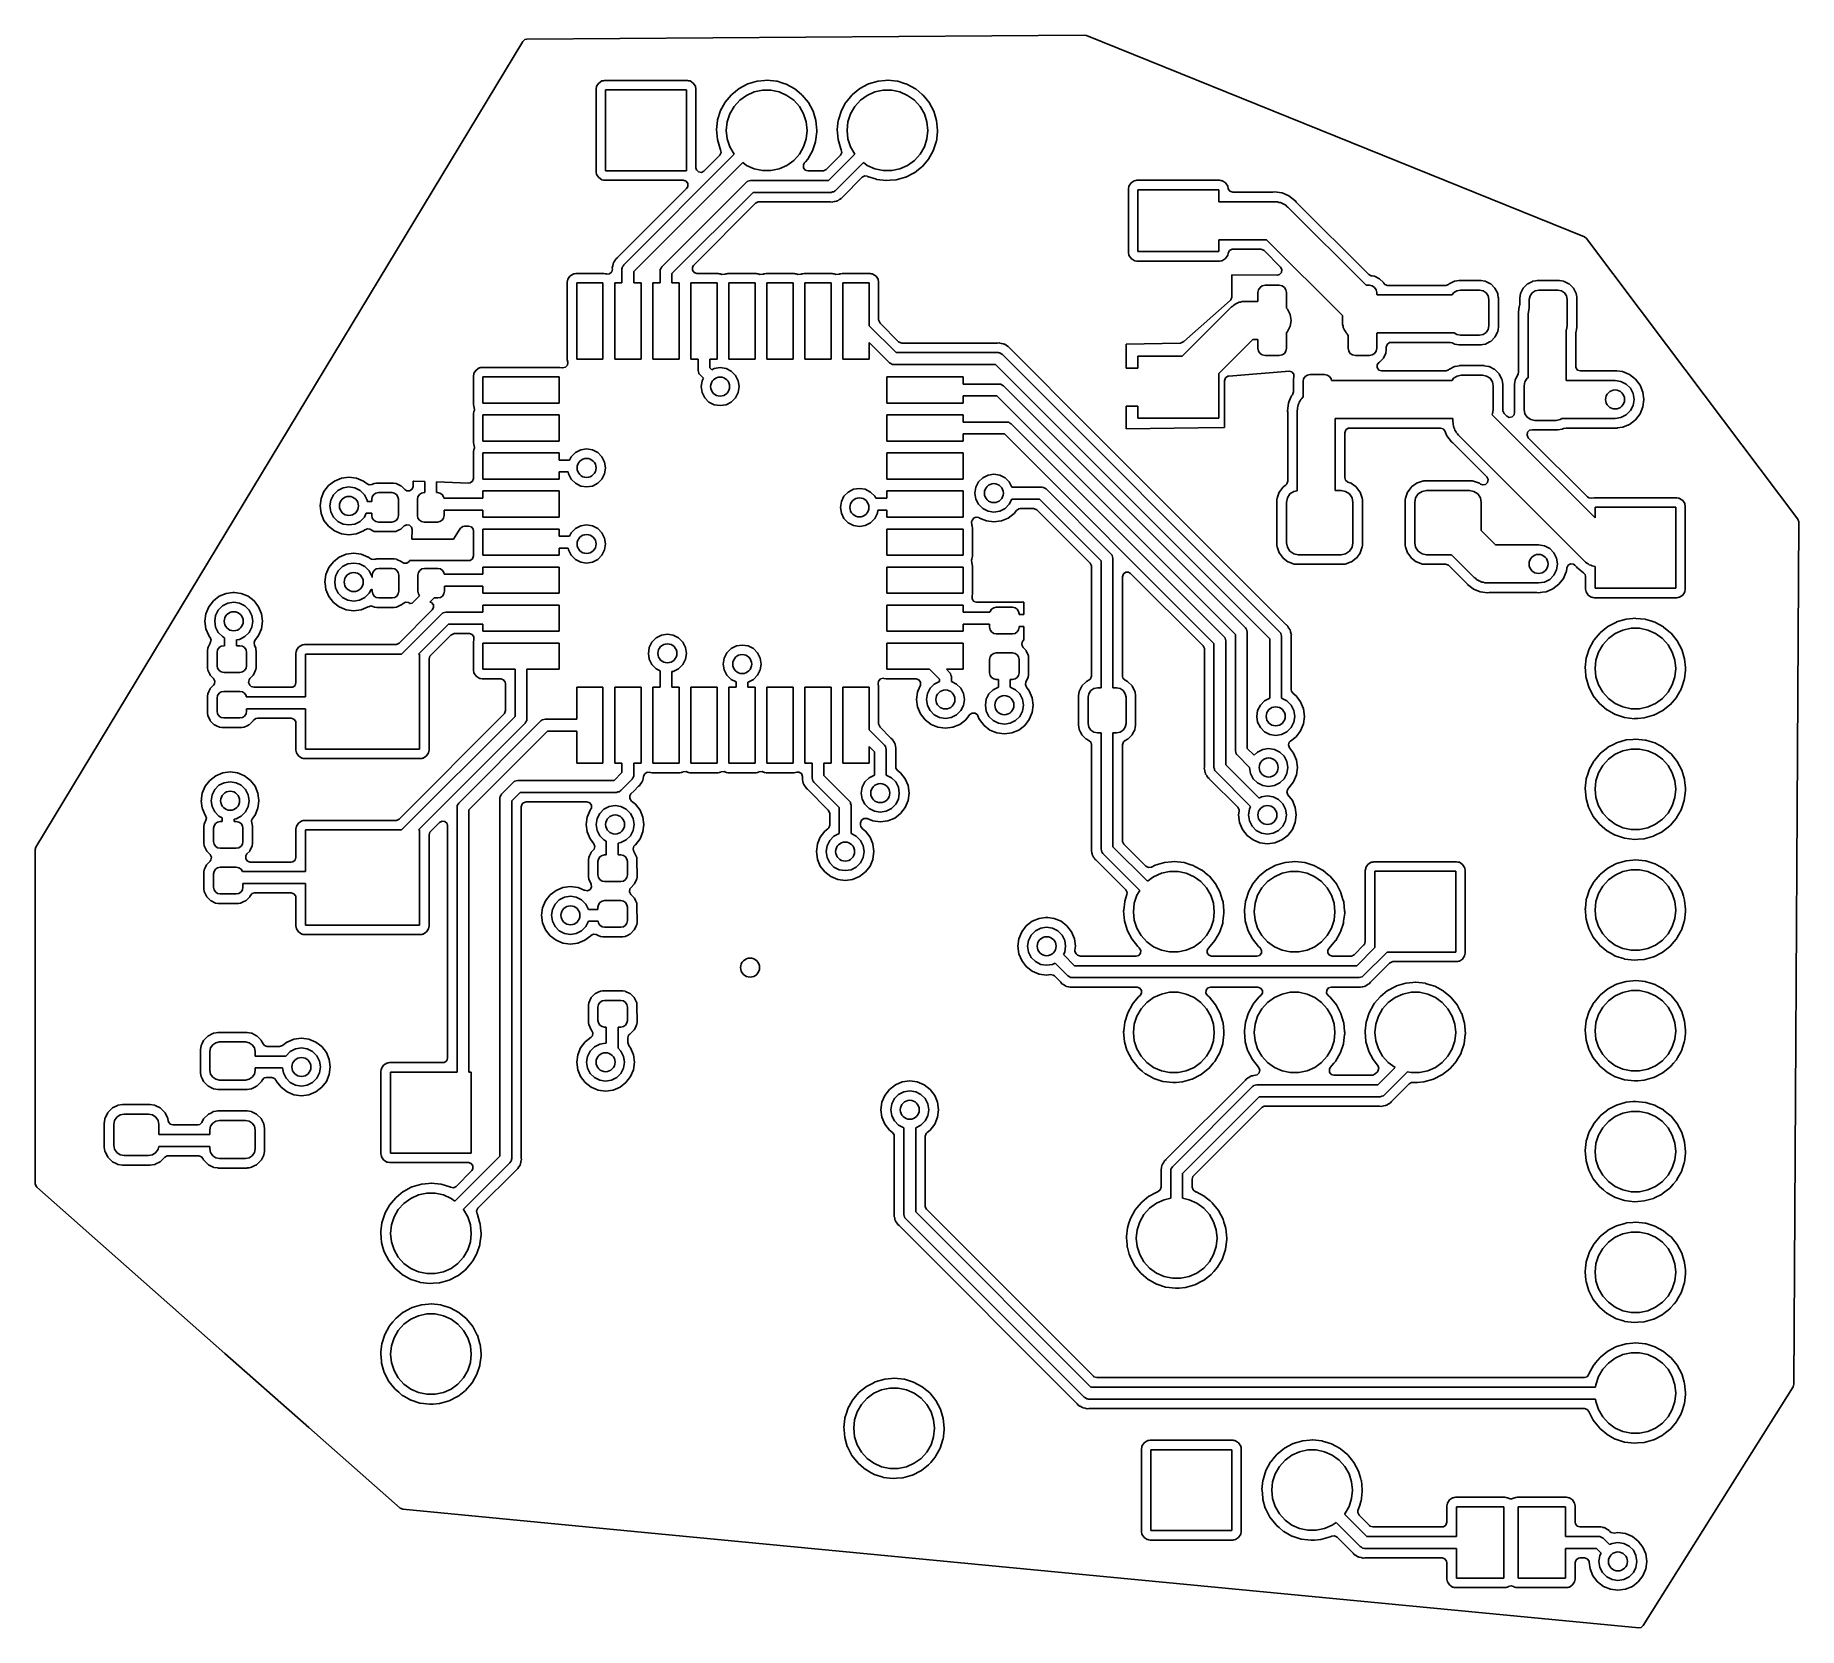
# Model space of a CAD drawing. Extents: x 128.2 to 165.3, y -118.5 to -85.
import ezdxf

# ---------------------------------------------------------------- set-up
doc = ezdxf.new("R2010")
doc.units = 0
doc.layers.add('BLACK', color=7, linetype='CONTINUOUS')

msp = doc.modelspace()

# ---------------------------------------------------------------- linework, layer by layer
at = {"layer": 'BLACK', "linetype": 'CONTINUOUS'}
for p, q in [((128.804, -101.1), (138.456, -85.1295)), ((138.456, -85.1295), (138.502, -85.0895)), ((138.502, -85.0895), (138.54, -85.0817)), ((138.54, -85.0817), (150.28, -85.0001)), ((150.28, -85.0001), (150.318, -85.0073)), ((150.318, -85.0073), (160.797, -89.2391)), ((140.011, -86.0718), (139.999, -86.1303)), ((140.055, -86.0054), (140.011, -86.0718)), ((140.122, -85.9611), (140.055, -86.0054)), ((140.131, -85.9592), (140.122, -85.9611)), ((140.154, -85.9547), (140.131, -85.9592)), ((140.131, -85.9592), (140.131, -85.9592)), ((140.18, -85.9495), (140.154, -85.9547)), ((141.92, -85.9495), (140.18, -85.9495)), ((141.946, -85.9547), (141.92, -85.9495)), ((141.969, -85.9592), (141.946, -85.9547)), ((141.978, -85.9611), (141.969, -85.9592)), ((141.969, -85.9592), (141.969, -85.9592)), ((142.045, -86.0054), (141.978, -85.9611)), ((142.089, -86.0718), (142.045, -86.0054)), ((142.1, -86.1303), (142.089, -86.0718)), ((143.179, -86.0292), (143.012, -86.1167)), ((143.19, -86.0235), (143.179, -86.0292)), ((143.195, -86.0213), (143.19, -86.0235)), ((143.19, -86.0235), (143.19, -86.0235)), ((143.392, -85.9631), (143.195, -86.0213)), ((143.397, -85.9627), (143.392, -85.9631)), ((143.542, -85.9495), (143.397, -85.9627)), ((143.397, -85.9627), (143.397, -85.9627)), ((143.597, -85.9444), (143.542, -85.9495)), ((143.602, -85.9449), (143.597, -85.9444)), ((143.797, -85.9655), (143.602, -85.9449)), ((143.602, -85.9449), (143.602, -85.9449)), ((143.802, -85.966), (143.797, -85.9655)), ((143.797, -85.9655), (143.797, -85.9655)), ((143.807, -85.9674), (143.802, -85.966)), ((143.93, -86.0054), (143.807, -85.9674)), ((143.807, -85.9674), (143.807, -85.9674)), ((143.999, -86.0269), (143.93, -86.0054)), ((144.18, -86.1249), (143.999, -86.0269)), ((145.719, -86.0292), (145.552, -86.1167)), ((145.73, -86.0235), (145.719, -86.0292)), ((145.735, -86.0213), (145.73, -86.0235)), ((145.73, -86.0235), (145.73, -86.0235)), ((145.932, -85.9631), (145.735, -86.0213)), ((145.937, -85.9627), (145.932, -85.9631)), ((146.082, -85.9495), (145.937, -85.9627)), ((145.937, -85.9627), (145.937, -85.9627)), ((146.137, -85.9444), (146.082, -85.9495)), ((146.142, -85.9449), (146.137, -85.9444)), ((146.337, -85.9655), (146.142, -85.9449)), ((146.142, -85.9449), (146.142, -85.9449)), ((146.342, -85.966), (146.337, -85.9655)), ((146.337, -85.9655), (146.337, -85.9655)), ((146.347, -85.9674), (146.342, -85.966)), ((146.47, -86.0054), (146.347, -85.9674)), ((146.347, -85.9674), (146.347, -85.9674)), ((146.539, -86.0269), (146.47, -86.0054)), ((146.72, -86.1249), (146.539, -86.0269)), ((139.999, -86.1303), (139.999, -87.8697)), ((140.2, -87.85), (140.2, -86.15)), ((140.2, -86.15), (141.9, -86.15)), ((141.9, -86.15), (141.9, -87.85)), ((142.1, -87.7852), (142.1, -86.1303)), ((142.71, -86.4201), (142.62, -86.5842)), ((142.717, -86.4079), (142.71, -86.4201)), ((142.719, -86.4036), (142.717, -86.4079)), ((142.717, -86.4079), (142.717, -86.4079)), ((142.84, -86.26), (142.719, -86.4036)), ((142.848, -86.2495), (142.84, -86.26)), ((142.851, -86.2458), (142.848, -86.2495)), ((142.848, -86.2495), (142.848, -86.2495)), ((142.855, -86.2428), (142.851, -86.2458)), ((143.008, -86.1198), (142.855, -86.2428)), ((142.855, -86.2428), (142.855, -86.2428)), ((142.902, -86.5004), (143.021, -86.3683)), ((143.012, -86.1167), (143.008, -86.1198)), ((143.021, -86.3683), (143.165, -86.2639)), ((143.165, -86.2639), (143.327, -86.1916)), ((143.327, -86.1916), (143.501, -86.1547)), ((143.501, -86.1547), (143.679, -86.1547)), ((143.679, -86.1547), (143.853, -86.1916)), ((143.853, -86.1916), (144.015, -86.2639)), ((144.015, -86.2639), (144.159, -86.3683)), ((144.159, -86.3683), (144.278, -86.5004)), ((144.184, -86.128), (144.18, -86.1249)), ((144.323, -86.2428), (144.184, -86.128)), ((144.184, -86.128), (144.184, -86.128)), ((144.339, -86.2562), (144.323, -86.2428)), ((144.469, -86.4158), (144.339, -86.2562)), ((144.566, -86.5977), (144.469, -86.4158)), ((145.25, -86.4201), (145.16, -86.5842)), ((145.257, -86.4079), (145.25, -86.4201)), ((145.259, -86.4036), (145.257, -86.4079)), ((145.257, -86.4079), (145.257, -86.4079)), ((145.38, -86.26), (145.259, -86.4036)), ((145.388, -86.2495), (145.38, -86.26)), ((145.391, -86.2458), (145.388, -86.2495)), ((145.388, -86.2495), (145.388, -86.2495)), ((145.395, -86.2428), (145.391, -86.2458)), ((145.548, -86.1198), (145.395, -86.2428)), ((145.395, -86.2428), (145.395, -86.2428)), ((145.442, -86.5004), (145.561, -86.3683)), ((145.552, -86.1167), (145.548, -86.1198)), ((145.561, -86.3683), (145.705, -86.2639)), ((145.705, -86.2639), (145.867, -86.1916)), ((145.867, -86.1916), (146.041, -86.1547)), ((146.041, -86.1547), (146.219, -86.1547)), ((146.219, -86.1547), (146.393, -86.1916)), ((146.393, -86.1916), (146.555, -86.2639)), ((146.555, -86.2639), (146.699, -86.3683)), ((146.699, -86.3683), (146.818, -86.5004)), ((146.724, -86.128), (146.72, -86.1249)), ((146.863, -86.2428), (146.724, -86.128)), ((146.724, -86.128), (146.724, -86.128)), ((146.879, -86.2562), (146.863, -86.2428)), ((147.009, -86.4158), (146.879, -86.2562)), ((147.106, -86.5977), (147.009, -86.4158)), ((142.556, -86.795), (142.535, -86.9853)), ((142.557, -86.7853), (142.556, -86.795)), ((142.62, -86.5842), (142.557, -86.7805)), ((142.557, -86.7805), (142.557, -86.7853)), ((142.557, -86.7853), (142.557, -86.7853)), ((142.74, -87), (142.759, -86.8233)), ((142.759, -86.8233), (142.813, -86.6543)), ((142.813, -86.6543), (142.902, -86.5004)), ((144.278, -86.5004), (144.367, -86.6543)), ((144.367, -86.6543), (144.421, -86.8233)), ((144.421, -86.8233), (144.44, -87)), ((144.625, -86.795), (144.566, -86.5977)), ((144.646, -87), (144.625, -86.795)), ((145.096, -86.795), (145.075, -86.9853)), ((145.097, -86.7853), (145.096, -86.795)), ((145.16, -86.5842), (145.097, -86.7805)), ((145.097, -86.7805), (145.097, -86.7853)), ((145.097, -86.7853), (145.097, -86.7853)), ((145.28, -87), (145.299, -86.8233)), ((145.299, -86.8233), (145.353, -86.6543)), ((145.353, -86.6543), (145.442, -86.5004)), ((146.818, -86.5004), (146.907, -86.6543)), ((146.907, -86.6543), (146.961, -86.8233)), ((146.961, -86.8233), (146.98, -87)), ((147.165, -86.795), (147.106, -86.5977)), ((147.186, -87), (147.165, -86.795)), ((142.535, -86.9853), (142.552, -87.1906)), ((142.552, -87.1906), (142.609, -87.3886)), ((142.759, -87.1767), (142.74, -87)), ((142.813, -87.3457), (142.759, -87.1767)), ((144.421, -87.1767), (144.367, -87.3457)), ((144.44, -87), (144.421, -87.1767)), ((144.619, -87.2339), (144.645, -87.0295)), ((144.645, -87.0295), (144.646, -87)), ((145.075, -86.9853), (145.092, -87.1906)), ((145.092, -87.1906), (145.149, -87.3886)), ((145.299, -87.1767), (145.28, -87)), ((145.353, -87.3457), (145.299, -87.1767)), ((146.961, -87.1767), (146.907, -87.3457)), ((146.98, -87), (146.961, -87.1767)), ((147.159, -87.2339), (147.185, -87.0295)), ((147.185, -87.0295), (147.186, -87)), ((140.582, -89.8266), (142.905, -87.5029)), ((142.601, -87.5239), (142.27, -87.8552)), ((142.629, -87.469), (142.601, -87.5239)), ((142.609, -87.3886), (142.619, -87.4086)), ((142.619, -87.4086), (142.629, -87.469)), ((142.902, -87.4996), (142.813, -87.3457)), ((142.905, -87.5029), (142.902, -87.4996)), ((144.278, -87.4996), (144.159, -87.6317)), ((144.367, -87.3457), (144.278, -87.4996)), ((144.453, -87.6085), (144.554, -87.4293)), ((144.554, -87.4293), (144.561, -87.4086)), ((144.561, -87.4086), (144.618, -87.2385)), ((144.618, -87.2385), (144.619, -87.2339)), ((144.618, -87.2385), (144.618, -87.2385)), ((145.141, -87.5239), (144.839, -87.8255)), ((144.893, -88.055), (145.445, -87.5029)), ((145.169, -87.469), (145.141, -87.5239)), ((145.149, -87.3886), (145.159, -87.4086)), ((145.159, -87.4086), (145.169, -87.469)), ((145.442, -87.4996), (145.353, -87.3457)), ((145.445, -87.5029), (145.442, -87.4996)), ((146.818, -87.4996), (146.699, -87.6317)), ((146.907, -87.3457), (146.818, -87.4996)), ((146.993, -87.6085), (147.094, -87.4293)), ((147.094, -87.4293), (147.101, -87.4086)), ((147.101, -87.4086), (147.158, -87.2385)), ((147.158, -87.2385), (147.159, -87.2339)), ((147.158, -87.2385), (147.158, -87.2385)), ((139.999, -87.8697), (140.011, -87.9282)), ((140.011, -87.9282), (140.055, -87.9946)), ((141.9, -87.85), (140.2, -87.85)), ((143.084, -87.6775), (140.795, -89.9668)), ((142.111, -87.8301), (142.1, -87.7852)), ((142.155, -87.8734), (142.111, -87.8301)), ((142.215, -87.8829), (142.155, -87.8734)), ((142.27, -87.8552), (142.215, -87.8829)), ((143.165, -87.7361), (143.084, -87.6775)), ((143.327, -87.8084), (143.165, -87.7361)), ((143.501, -87.8453), (143.327, -87.8084)), ((143.679, -87.8453), (143.501, -87.8453)), ((143.853, -87.8084), (143.679, -87.8453)), ((144.015, -87.7361), (143.853, -87.8084)), ((144.159, -87.6317), (144.015, -87.7361)), ((144.362, -87.7249), (144.381, -87.6908)), ((144.362, -87.7861), (144.362, -87.7249)), ((144.398, -87.8356), (144.362, -87.7861)), ((144.381, -87.6908), (144.407, -87.6614)), ((144.456, -87.8545), (144.398, -87.8356)), ((144.407, -87.6614), (144.453, -87.6085)), ((144.769, -87.8545), (144.456, -87.8545)), ((144.785, -87.8533), (144.769, -87.8545)), ((144.839, -87.8255), (144.785, -87.8533)), ((145.624, -87.6775), (145.033, -88.2684)), ((145.705, -87.7361), (145.624, -87.6775)), ((145.867, -87.8084), (145.705, -87.7361)), ((146.041, -87.8453), (145.867, -87.8084)), ((146.219, -87.8453), (146.041, -87.8453)), ((146.393, -87.8084), (146.219, -87.8453)), ((146.555, -87.7361), (146.393, -87.8084)), ((146.516, -87.982), (146.691, -87.8934)), ((146.699, -87.6317), (146.555, -87.7361)), ((146.691, -87.8934), (146.696, -87.8913)), ((146.691, -87.8934), (146.691, -87.8934)), ((146.696, -87.8913), (146.742, -87.8552)), ((146.742, -87.8552), (146.854, -87.7674)), ((146.854, -87.7674), (146.858, -87.7644)), ((146.854, -87.7674), (146.854, -87.7674)), ((146.858, -87.7644), (146.993, -87.6085)), ((140.055, -87.9946), (140.122, -88.0389)), ((140.122, -88.0389), (140.131, -88.0408)), ((140.131, -88.0408), (140.131, -88.0408)), ((140.131, -88.0408), (140.154, -88.0453)), ((140.154, -88.0453), (140.18, -88.0505)), ((140.18, -88.0505), (141.835, -88.0505)), ((141.905, -88.2195), (140.453, -89.6717)), ((141.382, -89.8716), (143.162, -88.0916)), ((143.302, -88.305), (141.595, -90.0118)), ((141.835, -88.0505), (141.893, -88.0694)), ((141.893, -88.0694), (141.929, -88.1189)), ((141.929, -88.1801), (141.905, -88.2195)), ((141.929, -88.1189), (141.929, -88.1801)), ((143.162, -88.0916), (143.179, -88.0783)), ((143.179, -88.0783), (143.182, -88.0748)), ((143.182, -88.0748), (143.185, -88.074)), ((143.185, -88.074), (143.19, -88.0701)), ((143.19, -88.0701), (143.22, -88.0637)), ((143.22, -88.0637), (143.25, -88.055)), ((143.25, -88.055), (144.893, -88.055)), ((144.945, -88.305), (143.302, -88.305)), ((144.975, -88.2963), (144.945, -88.305)), ((145.005, -88.2899), (144.975, -88.2963)), ((145.01, -88.286), (145.005, -88.2899)), ((145.013, -88.2852), (145.01, -88.286)), ((145.016, -88.2817), (145.013, -88.2852)), ((145.033, -88.2684), (145.016, -88.2817)), ((145.188, -88.3971), (145.598, -87.9875)), ((145.598, -87.9875), (145.652, -87.9597)), ((145.652, -87.9597), (145.706, -87.9667)), ((145.706, -87.9667), (145.707, -87.9673)), ((145.707, -87.9673), (145.712, -87.9688)), ((145.712, -87.9688), (145.712, -87.9688)), ((145.712, -87.9688), (145.899, -88.0295)), ((145.899, -88.0295), (145.899, -88.0295)), ((145.899, -88.0295), (145.903, -88.031)), ((145.903, -88.031), (146.108, -88.0554)), ((146.108, -88.0554), (146.113, -88.055)), ((146.113, -88.055), (146.184, -88.0495)), ((146.113, -88.055), (146.113, -88.055)), ((146.184, -88.0495), (146.313, -88.0395)), ((146.313, -88.0395), (146.512, -87.9841)), ((146.512, -87.9841), (146.516, -87.982)), ((146.516, -87.982), (146.516, -87.982)), ((151.211, -88.1718), (151.2, -88.2303)), ((151.2, -88.2303), (151.2, -89.5697)), ((151.255, -88.1054), (151.211, -88.1718)), ((151.322, -88.0611), (151.255, -88.1054)), ((151.331, -88.0592), (151.322, -88.0611)), ((151.354, -88.0547), (151.331, -88.0592)), ((151.331, -88.0592), (151.331, -88.0592)), ((151.38, -88.0495), (151.354, -88.0547)), ((153.12, -88.0495), (151.38, -88.0495)), ((151.4, -89.55), (151.4, -88.25)), ((151.4, -88.25), (153.1, -88.25)), ((153.1, -88.25), (153.1, -88.5)), ((153.146, -88.0547), (153.12, -88.0495)), ((153.169, -88.0592), (153.146, -88.0547)), ((153.178, -88.0611), (153.169, -88.0592)), ((153.169, -88.0592), (153.169, -88.0592)), ((153.245, -88.1054), (153.178, -88.0611)), ((153.289, -88.1718), (153.245, -88.1054)), ((153.291, -88.1813), (153.289, -88.1718)), ((153.298, -88.2198), (153.291, -88.1813)), ((153.291, -88.1813), (153.291, -88.1813)), ((153.301, -88.2311), (153.298, -88.2198)), ((153.337, -88.2806), (153.301, -88.2311)), ((153.396, -88.2995), (153.337, -88.2806)), ((154.229, -88.2995), (153.396, -88.2995)), ((154.242, -88.2987), (154.229, -88.2995)), ((154.275, -88.2943), (154.242, -88.2987)), ((154.432, -88.315), (154.275, -88.2943)), ((142.05, -89.8405), (143.356, -88.5345)), ((143.356, -88.5345), (143.41, -88.5067)), ((143.41, -88.5067), (143.426, -88.5055)), ((143.426, -88.5055), (144.926, -88.5055)), ((144.926, -88.5055), (144.935, -88.5059)), ((144.935, -88.5059), (144.974, -88.5093)), ((144.974, -88.5093), (144.983, -88.5067)), ((144.983, -88.5067), (145.011, -88.4992)), ((145.011, -88.4992), (145.02, -88.4973)), ((145.02, -88.4973), (145.05, -88.4921)), ((145.05, -88.4921), (145.058, -88.4906)), ((145.05, -88.4921), (145.05, -88.4921)), ((145.058, -88.4906), (145.066, -88.4863)), ((145.066, -88.4863), (145.071, -88.4843)), ((145.071, -88.4843), (145.076, -88.4818)), ((145.076, -88.4818), (145.085, -88.4796)), ((145.085, -88.4796), (145.117, -88.4573)), ((145.117, -88.4573), (145.124, -88.4526)), ((145.124, -88.4526), (145.157, -88.4332)), ((145.157, -88.4332), (145.182, -88.4034)), ((145.182, -88.4034), (145.188, -88.3971)), ((153.1, -88.5), (154.275, -88.5)), ((154.275, -88.5), (154.306, -88.5049)), ((154.306, -88.5049), (154.338, -88.5049)), ((154.338, -88.5049), (154.368, -88.5147)), ((154.368, -88.5147), (154.399, -88.5196)), ((154.399, -88.5196), (154.427, -88.5339)), ((154.427, -88.5339), (154.457, -88.5436)), ((154.578, -88.3755), (154.432, -88.315)), ((154.457, -88.5436), (154.482, -88.5621)), ((154.482, -88.5621), (154.51, -88.5764)), ((154.51, -88.5764), (154.532, -88.5987)), ((154.532, -88.5987), (154.558, -88.6172)), ((154.558, -88.6172), (156.2, -90.2594)), ((154.703, -88.4717), (154.578, -88.3755)), ((154.707, -88.4769), (154.703, -88.4717)), ((154.723, -88.4981), (154.707, -88.4769)), ((154.732, -88.5078), (154.723, -88.4981)), ((156.256, -90.0314), (154.732, -88.5078)), ((154.109, -89.3), (153.1, -89.3)), ((153.1, -89.3), (153.1, -89.55)), ((155.702, -90.8932), (154.109, -89.3)), ((160.797, -89.2391), (160.839, -89.2714)), ((160.839, -89.2714), (162.524, -91.5093)), ((140.366, -89.789), (140.364, -89.7945)), ((140.368, -89.7837), (140.366, -89.789)), ((140.37, -89.7753), (140.368, -89.7837)), ((140.393, -89.7435), (140.37, -89.7753)), ((140.397, -89.7362), (140.393, -89.7435)), ((140.412, -89.71), (140.397, -89.7362)), ((140.417, -89.7025), (140.412, -89.71)), ((140.447, -89.6776), (140.417, -89.7025)), ((140.453, -89.6717), (140.447, -89.6776)), ((151.2, -89.5697), (151.211, -89.6282)), ((151.211, -89.6282), (151.255, -89.6946)), ((151.255, -89.6946), (151.322, -89.7389)), ((151.322, -89.7389), (151.331, -89.7408)), ((151.331, -89.7408), (151.331, -89.7408)), ((151.331, -89.7408), (151.345, -89.7435)), ((151.345, -89.7435), (151.38, -89.7505)), ((151.38, -89.7505), (153.12, -89.7505)), ((153.1, -89.55), (151.4, -89.55)), ((153.12, -89.7505), (153.155, -89.7435)), ((153.155, -89.7435), (153.169, -89.7408)), ((153.169, -89.7408), (153.178, -89.7389)), ((153.169, -89.7408), (153.169, -89.7408)), ((153.178, -89.7389), (153.245, -89.6946)), ((153.245, -89.6946), (153.289, -89.6282)), ((153.289, -89.6282), (153.298, -89.5802)), ((153.298, -89.5802), (153.328, -89.5268)), ((153.328, -89.5268), (153.384, -89.5012)), ((153.384, -89.5012), (153.396, -89.5005)), ((153.396, -89.5005), (153.985, -89.5005)), ((153.985, -89.5005), (154.043, -89.5194)), ((154.043, -89.5194), (154.055, -89.5295)), ((154.055, -89.5295), (154.401, -89.8753)), ((139.406, -90.1318), (139.394, -90.1903)), ((139.45, -90.0654), (139.406, -90.1318)), ((139.517, -90.0211), (139.45, -90.0654)), ((139.526, -90.0192), (139.517, -90.0211)), ((139.549, -90.0147), (139.526, -90.0192)), ((139.526, -90.0192), (139.526, -90.0192)), ((139.575, -90.0095), (139.549, -90.0147)), ((140.165, -90.0095), (139.575, -90.0095)), ((140.195, -90.0156), (140.165, -90.0095)), ((140.219, -90.0203), (140.195, -90.0156)), ((140.223, -90.0211), (140.219, -90.0203)), ((140.219, -90.0203), (140.219, -90.0203)), ((140.224, -90.0213), (140.223, -90.0211)), ((140.283, -90.0161), (140.224, -90.0213)), ((140.33, -89.9759), (140.283, -90.0161)), ((140.343, -89.9163), (140.33, -89.9759)), ((140.351, -89.8486), (140.341, -89.8862)), ((140.341, -89.8862), (140.341, -89.8948)), ((140.341, -89.8948), (140.343, -89.9163)), ((140.353, -89.8402), (140.351, -89.8486)), ((140.358, -89.8105), (140.353, -89.8402)), ((140.359, -89.802), (140.358, -89.8105)), ((140.358, -89.8105), (140.358, -89.8105)), ((140.364, -89.7945), (140.359, -89.802)), ((140.545, -89.915), (140.548, -89.893)), ((140.545, -90.21), (140.545, -89.915)), ((140.548, -89.8884), (140.549, -89.8859)), ((140.548, -89.893), (140.548, -89.8884)), ((140.549, -89.8859), (140.55, -89.8795)), ((140.55, -89.8795), (140.567, -89.8536)), ((140.567, -89.8536), (140.582, -89.8266)), ((140.795, -89.9668), (140.795, -90.21)), ((141.345, -89.96), (141.348, -89.938)), ((141.345, -90.21), (141.345, -89.96)), ((141.348, -89.9334), (141.349, -89.9309)), ((141.348, -89.938), (141.348, -89.9334)), ((141.349, -89.9309), (141.35, -89.9245)), ((141.35, -89.9245), (141.367, -89.8986)), ((141.367, -89.8986), (141.382, -89.8716)), ((141.595, -90.0118), (141.595, -90.21)), ((142.026, -89.8799), (142.05, -89.8405)), ((142.026, -89.9411), (142.026, -89.8799)), ((142.062, -89.9906), (142.026, -89.9411)), ((142.12, -90.0095), (142.062, -89.9906)), ((142.565, -90.0095), (142.12, -90.0095)), ((142.591, -90.0148), (142.565, -90.0095)), ((142.614, -90.0192), (142.591, -90.0148)), ((142.623, -90.0211), (142.614, -90.0192)), ((142.614, -90.0192), (142.614, -90.0192)), ((142.631, -90.0265), (142.623, -90.0211)), ((142.632, -90.0269), (142.631, -90.0265)), ((142.647, -90.0317), (142.632, -90.0269)), ((142.708, -90.0269), (142.647, -90.0317)), ((142.709, -90.0265), (142.708, -90.0269)), ((142.717, -90.0211), (142.709, -90.0265)), ((142.726, -90.0192), (142.717, -90.0211)), ((142.749, -90.0148), (142.726, -90.0192)), ((142.726, -90.0192), (142.726, -90.0192)), ((142.775, -90.0095), (142.749, -90.0148)), ((143.365, -90.0095), (142.775, -90.0095)), ((143.391, -90.0148), (143.365, -90.0095)), ((143.414, -90.0192), (143.391, -90.0148)), ((143.423, -90.0211), (143.414, -90.0192)), ((143.414, -90.0192), (143.414, -90.0192)), ((143.431, -90.0265), (143.423, -90.0211)), ((143.432, -90.0269), (143.431, -90.0265)), ((143.447, -90.0317), (143.432, -90.0269)), ((143.508, -90.0269), (143.447, -90.0317)), ((143.509, -90.0265), (143.508, -90.0269)), ((143.517, -90.0211), (143.509, -90.0265)), ((143.526, -90.0192), (143.517, -90.0211)), ((143.549, -90.0148), (143.526, -90.0192)), ((143.526, -90.0192), (143.526, -90.0192)), ((143.575, -90.0095), (143.549, -90.0148)), ((144.165, -90.0095), (143.575, -90.0095)), ((144.191, -90.0148), (144.165, -90.0095)), ((144.214, -90.0192), (144.191, -90.0148)), ((144.223, -90.0211), (144.214, -90.0192)), ((144.214, -90.0192), (144.214, -90.0192)), ((144.231, -90.0265), (144.223, -90.0211)), ((144.232, -90.0269), (144.231, -90.0265)), ((144.247, -90.0317), (144.232, -90.0269)), ((144.308, -90.0269), (144.247, -90.0317)), ((144.309, -90.0265), (144.308, -90.0269)), ((144.317, -90.0211), (144.309, -90.0265)), ((144.326, -90.0192), (144.317, -90.0211)), ((144.349, -90.0148), (144.326, -90.0192)), ((144.326, -90.0192), (144.326, -90.0192)), ((144.375, -90.0095), (144.349, -90.0148)), ((144.965, -90.0095), (144.375, -90.0095)), ((144.991, -90.0148), (144.965, -90.0095)), ((145.014, -90.0192), (144.991, -90.0148)), ((145.023, -90.0211), (145.014, -90.0192)), ((145.014, -90.0192), (145.014, -90.0192)), ((145.031, -90.0265), (145.023, -90.0211)), ((145.032, -90.0269), (145.031, -90.0265)), ((145.047, -90.0317), (145.032, -90.0269)), ((145.108, -90.0269), (145.047, -90.0317)), ((145.109, -90.0265), (145.108, -90.0269)), ((145.117, -90.0211), (145.109, -90.0265)), ((145.126, -90.0192), (145.117, -90.0211)), ((145.149, -90.0148), (145.126, -90.0192)), ((145.126, -90.0192), (145.126, -90.0192)), ((145.175, -90.0095), (145.149, -90.0148)), ((145.765, -90.0095), (145.175, -90.0095)), ((145.791, -90.0147), (145.765, -90.0095)), ((145.814, -90.0192), (145.791, -90.0147)), ((145.823, -90.0211), (145.814, -90.0192)), ((145.814, -90.0192), (145.814, -90.0192)), ((145.89, -90.0654), (145.823, -90.0211)), ((145.934, -90.1318), (145.89, -90.0654)), ((145.945, -90.1903), (145.934, -90.1318)), ((154.33, -90.0443), (153.374, -90.0368)), ((153.374, -90.0368), (153.374, -90.0449)), ((153.374, -90.0449), (153.374, -90.2981)), ((154.376, -90.0335), (154.33, -90.0443)), ((154.419, -89.9903), (154.376, -90.0335)), ((154.401, -89.8753), (154.429, -89.9298)), ((154.429, -89.9298), (154.419, -89.9903)), ((156.311, -90.0594), (156.256, -90.0314)), ((156.327, -90.0617), (156.311, -90.0594)), ((156.376, -90.0689), (156.327, -90.0617)), ((156.481, -90.1201), (156.376, -90.0689)), ((156.564, -90.2025), (156.481, -90.1201)), ((158.149, -90.1595), (158.113, -90.1653)), ((158.153, -90.1589), (158.149, -90.1595)), ((158.149, -90.1595), (158.149, -90.1595)), ((158.385, -90.1589), (158.153, -90.1589)), ((158.616, -90.1589), (158.385, -90.1589)), ((158.62, -90.1595), (158.616, -90.1589)), ((158.702, -90.1725), (158.62, -90.1595)), ((158.62, -90.1595), (158.62, -90.1595)), ((159.799, -90.1595), (159.763, -90.1653)), ((159.803, -90.1589), (159.799, -90.1595)), ((159.799, -90.1595), (159.799, -90.1595)), ((160.035, -90.1589), (159.803, -90.1589)), ((160.266, -90.1589), (160.035, -90.1589)), ((160.27, -90.1595), (160.266, -90.1589)), ((160.352, -90.1725), (160.27, -90.1595)), ((160.27, -90.1595), (160.27, -90.1595)), ((139.394, -90.1903), (139.394, -91.8297)), ((139.595, -91.81), (139.595, -90.21)), ((139.595, -90.21), (140.145, -90.21)), ((140.145, -90.21), (140.145, -91.81)), ((140.395, -91.81), (140.395, -90.21)), ((140.395, -90.21), (140.545, -90.21)), ((140.795, -90.21), (140.945, -90.21)), ((140.945, -90.21), (140.945, -91.81)), ((141.195, -91.81), (141.195, -90.21)), ((141.195, -90.21), (141.345, -90.21)), ((141.595, -90.21), (141.745, -90.21)), ((141.745, -90.21), (141.745, -91.81)), ((141.995, -91.81), (141.995, -90.21)), ((141.995, -90.21), (142.545, -90.21)), ((142.545, -90.21), (142.545, -91.81)), ((142.795, -91.81), (142.795, -90.21)), ((142.795, -90.21), (143.345, -90.21)), ((143.345, -90.21), (143.345, -91.81)), ((143.595, -91.81), (143.595, -90.21)), ((143.595, -90.21), (144.145, -90.21)), ((144.145, -90.21), (144.145, -91.81)), ((144.395, -91.81), (144.395, -90.21)), ((144.395, -90.21), (144.945, -90.21)), ((144.945, -90.21), (144.945, -91.81)), ((145.195, -91.81), (145.195, -90.21)), ((145.195, -90.21), (145.745, -90.21)), ((145.745, -90.21), (145.745, -91.1082)), ((145.945, -90.9842), (145.945, -90.1903)), ((153.375, -90.5051), (153.356, -90.5634)), ((153.374, -90.2981), (153.375, -90.4418)), ((153.375, -90.4418), (153.375, -90.5051)), ((153.925, -90.4094), (153.936, -90.352)), ((153.925, -90.5969), (153.925, -90.4094)), ((153.936, -90.352), (153.969, -90.3033)), ((153.969, -90.3033), (154.017, -90.2708)), ((154.017, -90.2708), (154.075, -90.2594)), ((154.075, -90.2594), (154.375, -90.2594)), ((154.375, -90.2594), (154.432, -90.2708)), ((154.432, -90.2708), (154.481, -90.3033)), ((154.481, -90.3033), (154.513, -90.352)), ((154.513, -90.352), (154.525, -90.4094)), ((154.525, -90.4094), (154.525, -90.7382)), ((156.2, -90.2594), (156.275, -90.2594)), ((156.275, -90.2594), (156.332, -90.2708)), ((156.332, -90.2708), (156.381, -90.3033)), ((156.381, -90.3033), (156.413, -90.352)), ((156.413, -90.352), (156.425, -90.4094)), ((156.425, -90.4094), (156.425, -90.4412)), ((156.425, -90.4412), (156.426, -90.4425)), ((156.426, -90.4425), (156.435, -90.46)), ((156.435, -90.46), (158.015, -90.46)), ((156.567, -90.2099), (156.564, -90.2025)), ((156.572, -90.2165), (156.567, -90.2099)), ((156.574, -90.2153), (156.572, -90.2165)), ((156.595, -90.2406), (156.574, -90.2153)), ((156.653, -90.2595), (156.595, -90.2406)), ((157.878, -90.2595), (156.653, -90.2595)), ((157.936, -90.2406), (157.878, -90.2595)), ((157.941, -90.2369), (157.936, -90.2406)), ((157.946, -90.2313), (157.941, -90.2369)), ((158.059, -90.1738), (157.946, -90.2313)), ((158.015, -90.46), (158.043, -90.418)), ((158.043, -90.418), (158.108, -90.3746)), ((158.113, -90.1653), (158.059, -90.1738)), ((158.108, -90.3746), (158.185, -90.3594)), ((158.185, -90.3594), (158.585, -90.3594)), ((158.585, -90.3594), (158.661, -90.3746)), ((158.661, -90.3746), (158.726, -90.418)), ((158.71, -90.1738), (158.702, -90.1725)), ((158.702, -90.1725), (158.702, -90.1725)), ((158.717, -90.1773), (158.71, -90.1738)), ((158.816, -90.2278), (158.717, -90.1773)), ((158.717, -90.1773), (158.717, -90.1773)), ((158.726, -90.418), (158.77, -90.4829)), ((158.77, -90.4829), (158.785, -90.5594)), ((158.823, -90.2313), (158.816, -90.2278)), ((158.816, -90.2278), (158.816, -90.2278)), ((158.913, -90.3211), (158.823, -90.2313)), ((158.97, -90.4341), (158.913, -90.3211)), ((158.976, -90.4663), (158.97, -90.4341)), ((158.982, -90.5051), (158.976, -90.4663)), ((158.985, -90.5279), (158.982, -90.5051)), ((158.985, -91.1409), (158.985, -90.5279)), ((159.449, -90.4341), (159.434, -90.5279)), ((159.434, -90.5279), (159.434, -90.661)), ((159.507, -90.3211), (159.449, -90.4341)), ((159.596, -90.2313), (159.507, -90.3211)), ((159.603, -90.2278), (159.596, -90.2313)), ((159.686, -90.1855), (159.603, -90.2278)), ((159.603, -90.2278), (159.603, -90.2278)), ((159.635, -90.5594), (159.65, -90.4829)), ((159.65, -90.4829), (159.693, -90.418)), ((159.709, -90.1738), (159.686, -90.1855)), ((159.693, -90.418), (159.758, -90.3746)), ((159.763, -90.1653), (159.709, -90.1738)), ((159.758, -90.3746), (159.835, -90.3594)), ((159.835, -90.3594), (160.235, -90.3594)), ((160.235, -90.3594), (160.311, -90.3746)), ((160.311, -90.3746), (160.376, -90.418)), ((160.36, -90.1738), (160.352, -90.1725)), ((160.352, -90.1725), (160.352, -90.1725)), ((160.367, -90.1773), (160.36, -90.1738)), ((160.466, -90.2278), (160.367, -90.1773)), ((160.367, -90.1773), (160.367, -90.1773)), ((160.376, -90.418), (160.42, -90.4829)), ((160.42, -90.4829), (160.435, -90.5594)), ((160.473, -90.2313), (160.466, -90.2278)), ((160.466, -90.2278), (160.466, -90.2278)), ((160.563, -90.3211), (160.473, -90.2313)), ((160.62, -90.4341), (160.563, -90.3211)), ((160.626, -90.4663), (160.62, -90.4341)), ((160.632, -90.5051), (160.626, -90.4663)), ((160.635, -90.5279), (160.632, -90.5051)), ((160.635, -91.1409), (160.635, -90.5279)), ((152.334, -91.75), (153.37, -90.7141)), ((153.341, -90.5797), (152.364, -91.441)), ((153.356, -90.5634), (153.341, -90.5797)), ((153.37, -90.7141), (153.396, -90.6956)), ((153.396, -90.6956), (153.418, -90.6733)), ((153.418, -90.6733), (153.446, -90.659)), ((153.446, -90.659), (153.472, -90.6405)), ((153.472, -90.6405), (153.501, -90.6308)), ((153.501, -90.6308), (153.529, -90.6165)), ((153.529, -90.6165), (153.561, -90.6116)), ((153.561, -90.6116), (153.591, -90.6018)), ((153.591, -90.6018), (153.622, -90.6018)), ((153.622, -90.6018), (153.653, -90.5969)), ((153.653, -90.5969), (153.925, -90.5969)), ((154.525, -90.7382), (154.548, -90.7618)), ((154.548, -90.7618), (154.605, -90.8733)), ((154.605, -90.8733), (154.625, -90.9969)), ((155.702, -91.0225), (155.702, -90.8932)), ((158.785, -90.5594), (158.785, -91.1094)), ((159.425, -90.7032), (159.409, -90.8206)), ((159.409, -90.8206), (159.409, -92.0813)), ((159.427, -90.6972), (159.425, -90.7032)), ((159.429, -90.691), (159.427, -90.6972)), ((159.434, -90.661), (159.428, -90.6908)), ((159.428, -90.6908), (159.429, -90.691)), ((159.61, -90.86), (159.63, -90.7364)), ((159.61, -92.2024), (159.61, -90.86)), ((159.63, -90.7364), (159.635, -90.7261)), ((159.635, -90.7261), (159.635, -90.5594)), ((160.435, -90.5594), (160.435, -91.1094)), ((145.745, -91.1082), (146.312, -91.675)), ((145.947, -90.9997), (145.945, -90.9842)), ((145.974, -91.0542), (145.947, -90.9997)), ((146.366, -91.4455), (145.974, -91.0542)), ((154.548, -91.232), (154.525, -91.2556)), ((154.525, -91.2556), (154.525, -91.5844)), ((154.605, -91.1205), (154.548, -91.232)), ((154.625, -90.9969), (154.605, -91.1205)), ((155.707, -91.0536), (155.702, -91.0225)), ((155.707, -91.0851), (155.707, -91.0536)), ((155.717, -91.115), (155.707, -91.0851)), ((155.722, -91.1461), (155.717, -91.115)), ((155.736, -91.1742), (155.722, -91.1461)), ((155.746, -91.2041), (155.736, -91.1742)), ((155.765, -91.2296), (155.746, -91.2041)), ((155.779, -91.2576), (155.765, -91.2296)), ((155.801, -91.2799), (155.779, -91.2576)), ((156.431, -91.26), (156.425, -91.2659)), ((156.425, -91.2659), (156.425, -91.5844)), ((158.057, -91.26), (156.431, -91.26)), ((158.108, -91.2942), (158.057, -91.26)), ((158.726, -91.2508), (158.661, -91.2942)), ((158.77, -91.1859), (158.726, -91.2508)), ((158.785, -91.1094), (158.77, -91.1859)), ((158.917, -91.3388), (158.967, -91.2416)), ((158.967, -91.2416), (158.97, -91.2347)), ((158.967, -91.2416), (158.967, -91.2416)), ((158.97, -91.2347), (158.98, -91.1728)), ((158.98, -91.1728), (158.985, -91.1448)), ((158.985, -91.1448), (158.985, -91.1409)), ((158.985, -91.1448), (158.985, -91.1448)), ((160.42, -91.1859), (160.41, -91.2003)), ((160.41, -91.2003), (160.41, -92.26)), ((160.435, -91.1094), (160.42, -91.1859)), ((160.611, -91.2771), (160.615, -91.2465)), ((160.615, -91.2465), (160.617, -91.2416)), ((160.617, -91.2416), (160.62, -91.2347)), ((160.62, -91.2347), (160.629, -91.1793)), ((160.629, -91.1793), (160.635, -91.1448)), ((160.635, -91.1448), (160.635, -91.1409)), ((160.635, -91.1448), (160.635, -91.1448)), ((146.172, -91.8884), (145.745, -91.4618)), ((145.745, -91.4618), (145.745, -91.81)), ((146.378, -91.4556), (146.366, -91.4455)), ((146.436, -91.4745), (146.378, -91.4556)), ((148.441, -91.4745), (146.436, -91.4745)), ((148.449, -91.4741), (148.441, -91.4745)), ((148.479, -91.4715), (148.449, -91.4741)), ((148.488, -91.4707), (148.479, -91.4715)), ((148.496, -91.473), (148.488, -91.4707)), ((148.526, -91.4808), (148.496, -91.473)), ((148.534, -91.4827), (148.526, -91.4808)), ((148.564, -91.4879), (148.534, -91.4827)), ((148.572, -91.4894), (148.564, -91.4879)), ((148.564, -91.4879), (148.564, -91.4879)), ((148.58, -91.4937), (148.572, -91.4894)), ((148.585, -91.4957), (148.58, -91.4937)), ((148.591, -91.4982), (148.585, -91.4957)), ((148.599, -91.5004), (148.591, -91.4982)), ((148.628, -91.521), (148.599, -91.5004)), ((148.631, -91.5227), (148.628, -91.521)), ((148.638, -91.5274), (148.631, -91.5227)), ((148.672, -91.5468), (148.638, -91.5274)), ((148.682, -91.5595), (148.672, -91.5468)), ((148.697, -91.5766), (148.682, -91.5595)), ((148.702, -91.5829), (148.697, -91.5766)), ((150.395, -93.275), (148.702, -91.5829)), ((152.289, -91.4758), (151.15, -91.5)), ((151.15, -91.5), (151.15, -92)), ((152.296, -91.4754), (152.289, -91.4758)), ((152.352, -91.4511), (152.296, -91.4754)), ((152.364, -91.441), (152.352, -91.4511)), ((153.819, -91.3969), (153.1, -92.1157)), ((153.925, -91.3969), (153.819, -91.3969)), ((153.925, -91.5844), (153.925, -91.3969)), ((153.936, -91.6418), (153.925, -91.5844)), ((153.969, -91.6905), (153.936, -91.6418)), ((154.513, -91.6418), (154.481, -91.6905)), ((154.525, -91.5844), (154.513, -91.6418)), ((155.82, -91.3053), (155.801, -91.2799)), ((155.825, -91.3091), (155.82, -91.3053)), ((155.825, -91.5844), (155.825, -91.3091)), ((155.836, -91.6418), (155.825, -91.5844)), ((155.869, -91.6905), (155.836, -91.6418)), ((156.413, -91.6418), (156.381, -91.6905)), ((156.425, -91.5844), (156.413, -91.6418)), ((156.616, -91.6783), (156.625, -91.6212)), ((156.625, -91.5595), (156.644, -91.5013)), ((156.625, -91.6176), (156.625, -91.5595)), ((156.625, -91.6212), (156.625, -91.6176)), ((156.625, -91.6212), (156.625, -91.6212)), ((156.644, -91.5013), (156.694, -91.4653)), ((156.694, -91.4653), (156.724, -91.4605)), ((156.724, -91.4605), (157.968, -91.4605)), ((157.968, -91.4605), (158.013, -91.4713)), ((158.013, -91.4713), (158.053, -91.4915)), ((158.053, -91.4915), (158.059, -91.495)), ((158.059, -91.495), (158.067, -91.4963)), ((158.067, -91.4963), (158.067, -91.4963)), ((158.067, -91.4963), (158.149, -91.5093)), ((158.185, -91.3094), (158.108, -91.2942)), ((158.149, -91.5093), (158.149, -91.5093)), ((158.149, -91.5093), (158.153, -91.5099)), ((158.153, -91.5099), (158.385, -91.5099)), ((158.585, -91.3094), (158.185, -91.3094)), ((158.385, -91.5099), (158.616, -91.5099)), ((158.661, -91.2942), (158.585, -91.3094)), ((158.616, -91.5099), (158.62, -91.5093)), ((158.62, -91.5093), (158.657, -91.5035)), ((158.62, -91.5093), (158.62, -91.5093)), ((158.657, -91.5035), (158.71, -91.495)), ((158.71, -91.495), (158.796, -91.4511)), ((158.796, -91.4511), (158.816, -91.441)), ((158.816, -91.441), (158.823, -91.4374)), ((158.816, -91.441), (158.816, -91.441)), ((158.823, -91.4374), (158.913, -91.3477)), ((158.913, -91.3477), (158.917, -91.3388)), ((160.611, -91.9605), (160.611, -91.2771)), ((162.524, -91.5093), (165.284, -95.1744)), ((137.542, -91.9961), (137.475, -92.0404)), ((137.551, -91.9942), (137.542, -91.9961)), ((137.574, -91.9897), (137.551, -91.9942)), ((137.551, -91.9942), (137.551, -91.9942)), ((137.6, -91.9845), (137.574, -91.9897)), ((139.24, -91.9845), (137.6, -91.9845)), ((139.288, -91.994), (139.24, -91.9845)), ((139.295, -91.9952), (139.288, -91.994)), ((139.355, -91.9833), (139.295, -91.9952)), ((139.397, -91.9384), (139.355, -91.9833)), ((139.394, -91.8297), (139.403, -91.8733)), ((139.404, -91.8776), (139.397, -91.9384)), ((139.403, -91.8733), (139.404, -91.8776)), ((140.145, -91.81), (139.595, -91.81)), ((140.945, -91.81), (140.395, -91.81)), ((141.745, -91.81), (141.195, -91.81)), ((142.145, -91.81), (141.995, -91.81)), ((142.145, -92.05), (142.145, -91.81)), ((142.545, -91.81), (142.395, -91.81)), ((142.395, -91.81), (142.395, -91.9982)), ((142.395, -91.9982), (142.433, -92.0366)), ((142.433, -92.0366), (142.486, -92.0096)), ((142.486, -92.0096), (142.61, -91.99)), ((142.61, -91.99), (142.734, -92.0096)), ((142.734, -92.0096), (142.845, -92.0664)), ((143.345, -91.81), (142.795, -91.81)), ((144.145, -91.81), (143.595, -91.81)), ((144.945, -91.81), (144.395, -91.81)), ((145.745, -91.81), (145.195, -91.81)), ((146.199, -91.9032), (146.172, -91.8884)), ((146.224, -91.9199), (146.199, -91.9032)), ((146.231, -91.9208), (146.224, -91.9199)), ((146.233, -91.9221), (146.231, -91.9208)), ((146.238, -91.9218), (146.233, -91.9221)), ((146.26, -91.925), (146.238, -91.9218)), ((148.407, -91.925), (146.26, -91.925)), ((146.312, -91.675), (148.459, -91.675)), ((154.174, -97.6921), (148.407, -91.925)), ((148.459, -91.675), (148.481, -91.6782)), ((148.481, -91.6782), (148.486, -91.6779)), ((148.486, -91.6779), (148.488, -91.6792)), ((148.488, -91.6792), (148.495, -91.6801)), ((148.495, -91.6801), (148.521, -91.6968)), ((148.521, -91.6968), (148.548, -91.7116)), ((148.548, -91.7116), (154.388, -97.5519)), ((151.15, -92), (151.4, -92)), ((151.4, -92), (151.4, -91.75)), ((151.4, -91.75), (152.334, -91.75)), ((154.017, -91.723), (153.969, -91.6905)), ((154.075, -91.7344), (154.017, -91.723)), ((154.375, -91.7344), (154.075, -91.7344)), ((154.432, -91.723), (154.375, -91.7344)), ((154.481, -91.6905), (154.432, -91.723)), ((155.917, -91.723), (155.869, -91.6905)), ((155.975, -91.7344), (155.917, -91.723)), ((156.275, -91.7344), (155.975, -91.7344)), ((156.332, -91.723), (156.275, -91.7344)), ((156.381, -91.6905), (156.332, -91.723)), ((156.434, -91.9299), (156.47, -91.88)), ((156.434, -91.9911), (156.434, -91.9299)), ((156.469, -92.0406), (156.434, -91.9911)), ((156.47, -91.88), (156.474, -91.8769)), ((156.474, -91.8769), (156.482, -91.8733)), ((156.482, -91.8733), (156.564, -91.7908)), ((156.564, -91.7908), (156.615, -91.6859)), ((156.615, -91.6859), (156.616, -91.6783)), ((156.616, -91.6783), (156.616, -91.6783)), ((158.06, -91.9682), (157.954, -92.0223)), ((158.067, -91.9647), (158.06, -91.9682)), ((158.06, -91.9682), (158.06, -91.9682)), ((158.074, -91.9635), (158.067, -91.9647)), ((158.162, -91.9495), (158.074, -91.9635)), ((158.074, -91.9635), (158.074, -91.9635)), ((158.166, -91.9489), (158.162, -91.9495)), ((158.162, -91.9495), (158.162, -91.9495)), ((158.683, -91.9489), (158.166, -91.9489)), ((158.687, -91.9495), (158.683, -91.9489)), ((158.775, -91.9635), (158.687, -91.9495)), ((158.687, -91.9495), (158.687, -91.9495)), ((158.783, -91.9647), (158.775, -91.9635)), ((158.775, -91.9635), (158.775, -91.9635)), ((158.79, -91.9682), (158.783, -91.9647)), ((158.896, -92.0223), (158.79, -91.9682)), ((158.79, -91.9682), (158.79, -91.9682)), ((160.615, -91.9911), (160.611, -91.9605)), ((160.651, -92.0406), (160.615, -91.9911)), ((137.427, -92.1255), (137.419, -92.1653)), ((137.419, -92.1653), (137.419, -92.7547)), ((137.429, -92.1163), (137.427, -92.1255)), ((137.431, -92.1068), (137.429, -92.1163)), ((137.429, -92.1163), (137.429, -92.1163)), ((137.475, -92.0404), (137.431, -92.1068)), ((137.62, -92.735), (137.62, -92.185)), ((137.62, -92.185), (139.22, -92.185)), ((139.22, -92.185), (139.22, -92.735)), ((142.154, -92.0795), (142.145, -92.05)), ((142.16, -92.1096), (142.154, -92.0795)), ((142.164, -92.1148), (142.16, -92.1096)), ((142.165, -92.1175), (142.164, -92.1148)), ((142.168, -92.1206), (142.165, -92.1175)), ((142.182, -92.1384), (142.168, -92.1206)), ((142.257, -92.2134), (142.182, -92.1384)), ((142.21, -92.39), (142.23, -92.2664)), ((142.23, -92.2664), (142.257, -92.2134)), ((142.845, -92.0664), (142.934, -92.1549)), ((142.934, -92.1549), (142.99, -92.2664)), ((142.99, -92.2664), (143.01, -92.39)), ((146.12, -92.735), (146.12, -92.185)), ((146.12, -92.185), (147.72, -92.185)), ((147.72, -92.185), (147.72, -92.335)), ((147.72, -92.335), (148.483, -92.335)), ((148.483, -92.335), (148.505, -92.3382)), ((148.505, -92.3382), (148.509, -92.3379)), ((148.509, -92.3379), (148.512, -92.3392)), ((148.512, -92.3392), (148.518, -92.3401)), ((148.518, -92.3401), (148.544, -92.3568)), ((148.544, -92.3568), (148.571, -92.3716)), ((148.571, -92.3716), (153.663, -97.4638)), ((153.1, -92.1157), (153.1, -93.05)), ((153.225, -92.2663), (153.244, -92.2081)), ((153.225, -93.25), (153.225, -92.2663)), ((153.244, -92.2081), (153.293, -92.1721)), ((153.293, -92.1721), (153.316, -92.1676)), ((153.316, -92.1676), (154.58, -92.0652)), ((154.58, -92.0652), (154.639, -92.0793)), ((154.639, -92.0793), (154.679, -92.1257)), ((154.677, -92.2317), (154.674, -92.2512)), ((154.674, -92.2512), (154.674, -92.5007)), ((154.683, -92.1897), (154.677, -92.2317)), ((154.679, -92.1257), (154.684, -92.1828)), ((154.684, -92.1829), (154.683, -92.1897)), ((154.684, -92.1828), (154.684, -92.1829)), ((154.875, -92.2844), (154.886, -92.227)), ((154.875, -92.6095), (154.875, -92.2844)), ((154.886, -92.227), (154.919, -92.1783)), ((154.919, -92.1783), (154.967, -92.1458)), ((154.967, -92.1458), (155.025, -92.1344)), ((155.025, -92.1344), (155.325, -92.1344)), ((155.325, -92.1344), (155.382, -92.1458)), ((155.382, -92.1458), (155.431, -92.1783)), ((155.431, -92.1783), (155.463, -92.227)), ((155.463, -92.227), (155.47, -92.26)), ((155.47, -92.26), (158.011, -92.26)), ((156.528, -92.0595), (156.469, -92.0406)), ((157.872, -92.0595), (156.528, -92.0595)), ((157.887, -92.0583), (157.872, -92.0595)), ((157.934, -92.0346), (157.887, -92.0583)), ((157.935, -92.036), (157.934, -92.0346)), ((157.941, -92.0314), (157.935, -92.036)), ((157.947, -92.0259), (157.941, -92.0314)), ((157.954, -92.0223), (157.947, -92.0259)), ((157.954, -92.0223), (157.954, -92.0223)), ((158.011, -92.26), (158.041, -92.2153)), ((158.041, -92.2153), (158.114, -92.1665)), ((158.114, -92.1665), (158.2, -92.1494)), ((158.2, -92.1494), (158.65, -92.1494)), ((158.65, -92.1494), (158.736, -92.1665)), ((158.736, -92.1665), (158.809, -92.2153)), ((158.809, -92.2153), (158.858, -92.2883)), ((158.858, -92.2883), (158.875, -92.3744)), ((158.875, -92.3744), (158.875, -92.8744)), ((158.903, -92.0259), (158.896, -92.0223)), ((158.896, -92.0223), (158.896, -92.0223)), ((158.998, -92.1212), (158.903, -92.0259)), ((159.002, -92.1281), (158.998, -92.1212)), ((159.056, -92.2343), (159.002, -92.1281)), ((159.002, -92.1281), (159.002, -92.1281)), ((159.06, -92.2413), (159.056, -92.2343)), ((159.061, -92.249), (159.06, -92.2413)), ((159.069, -92.3018), (159.061, -92.249)), ((159.061, -92.249), (159.061, -92.249)), ((159.075, -92.3409), (159.069, -92.3018)), ((159.075, -92.8851), (159.075, -92.3409)), ((159.33, -92.3018), (159.324, -92.3409)), ((159.324, -92.3409), (159.324, -92.9079)), ((159.339, -92.249), (159.33, -92.3018)), ((159.34, -92.2413), (159.339, -92.249)), ((159.339, -92.249), (159.339, -92.249)), ((159.344, -92.2332), (159.34, -92.2413)), ((159.399, -92.1262), (159.344, -92.2332)), ((159.409, -92.0813), (159.399, -92.1262)), ((159.525, -92.3744), (159.542, -92.2883)), ((159.525, -92.8744), (159.525, -92.3744)), ((159.542, -92.2883), (159.591, -92.2153)), ((159.591, -92.2153), (159.61, -92.2024)), ((160.41, -92.26), (161.44, -92.26)), ((160.709, -92.0595), (160.651, -92.0406)), ((161.394, -92.0595), (160.709, -92.0595)), ((161.407, -92.0587), (161.394, -92.0595)), ((161.44, -92.0543), (161.407, -92.0587)), ((161.446, -92.0552), (161.44, -92.0543)), ((161.44, -92.26), (161.564, -92.2796)), ((161.479, -92.0595), (161.446, -92.0552)), ((161.597, -92.075), (161.479, -92.0595)), ((161.564, -92.2796), (161.675, -92.3364)), ((161.743, -92.1355), (161.597, -92.075)), ((161.675, -92.3364), (161.764, -92.4249)), ((161.868, -92.2317), (161.743, -92.1355)), ((161.965, -92.3572), (161.868, -92.2317)), ((162.025, -92.5032), (161.965, -92.3572)), ((137.419, -92.7547), (137.431, -92.8132)), ((139.22, -92.735), (137.62, -92.735)), ((142.23, -92.5136), (142.21, -92.39)), ((142.286, -92.6251), (142.23, -92.5136)), ((142.375, -92.7136), (142.286, -92.6251)), ((142.486, -92.7704), (142.375, -92.7136)), ((142.845, -92.7136), (142.734, -92.7704)), ((142.934, -92.6251), (142.845, -92.7136)), ((142.99, -92.5136), (142.934, -92.6251)), ((143.01, -92.39), (142.99, -92.5136)), ((147.72, -92.735), (146.12, -92.735)), ((148.431, -92.585), (147.72, -92.585)), ((147.72, -92.585), (147.72, -92.735)), ((153.45, -97.604), (148.431, -92.585)), ((154.567, -92.7407), (154.547, -92.8975)), ((154.585, -92.698), (154.567, -92.7407)), ((154.625, -92.6007), (154.585, -92.698)), ((154.628, -92.5947), (154.625, -92.6006)), ((154.625, -92.6006), (154.625, -92.6007)), ((154.635, -92.585), (154.628, -92.5947)), ((154.654, -92.5609), (154.635, -92.585)), ((154.674, -92.5007), (154.654, -92.5609)), ((154.772, -92.7739), (154.786, -92.7458)), ((154.786, -92.7458), (154.796, -92.7159)), ((154.796, -92.7159), (154.815, -92.6904)), ((154.815, -92.6904), (154.829, -92.6624)), ((154.829, -92.6624), (154.851, -92.6401)), ((154.851, -92.6401), (154.87, -92.6147)), ((154.87, -92.6147), (154.875, -92.6095)), ((161.764, -92.4249), (161.82, -92.5364)), ((161.82, -92.5364), (161.84, -92.66)), ((161.84, -92.66), (161.82, -92.7836)), ((162.046, -92.66), (162.025, -92.5032)), ((162.025, -92.8168), (162.046, -92.66)), ((137.431, -92.9068), (137.419, -92.9653)), ((137.419, -92.9653), (137.419, -93.5547)), ((137.431, -92.8132), (137.437, -92.8213)), ((137.437, -92.8987), (137.431, -92.9068)), ((137.437, -92.8213), (137.437, -92.8221)), ((137.437, -92.8221), (137.442, -92.8831)), ((137.442, -92.8831), (137.437, -92.8979)), ((137.437, -92.8979), (137.437, -92.8987)), ((137.62, -93.535), (137.62, -92.985)), ((137.62, -92.985), (139.22, -92.985)), ((139.22, -92.985), (139.22, -93.535)), ((142.61, -92.79), (142.486, -92.7704)), ((142.734, -92.7704), (142.61, -92.79)), ((146.12, -93.535), (146.12, -92.985)), ((146.12, -92.985), (147.72, -92.985)), ((147.72, -92.985), (147.72, -93.135)), ((151.4, -92.8), (151.15, -92.8)), ((151.15, -92.8), (151.15, -93.275)), ((151.4, -93.05), (151.4, -92.8)), ((153.1, -93.05), (151.4, -93.05)), ((154.547, -92.8975), (154.548, -92.9039)), ((154.548, -92.9039), (154.551, -92.9304)), ((154.551, -92.9304), (154.552, -92.9433)), ((154.552, -92.9433), (154.552, -94.3789)), ((154.752, -92.8975), (154.757, -92.8664)), ((154.752, -94.5788), (154.752, -92.8975)), ((154.757, -92.8349), (154.767, -92.805)), ((154.757, -92.8664), (154.757, -92.8349)), ((154.767, -92.805), (154.772, -92.7739)), ((155.556, -93.06), (155.552, -93.0632)), ((155.552, -93.0632), (155.552, -94.5744)), ((158.025, -93.06), (155.556, -93.06)), ((158.025, -93.1248), (158.025, -93.06)), ((158.03, -93.1559), (158.025, -93.1248)), ((158.858, -92.9605), (158.845, -92.9794)), ((158.845, -92.9794), (161.018, -95.1522)), ((158.875, -92.8744), (158.858, -92.9605)), ((159.077, -92.9005), (159.075, -92.8851)), ((159.104, -92.9551), (159.077, -92.9005)), ((159.159, -93.0099), (159.104, -92.9551)), ((159.214, -93.0377), (159.159, -93.0099)), ((159.274, -93.0281), (159.214, -93.0377)), ((159.317, -92.9848), (159.274, -93.0281)), ((159.327, -92.9244), (159.317, -92.9848)), ((159.324, -92.9079), (159.325, -92.9117)), ((159.325, -92.9117), (159.325, -92.9117)), ((159.325, -92.9117), (159.327, -92.9244)), ((159.542, -92.9605), (159.525, -92.8744)), ((159.591, -93.0335), (159.542, -92.9605)), ((159.664, -93.0823), (159.591, -93.0335)), ((159.75, -93.0994), (159.664, -93.0823)), ((160.2, -93.0994), (159.75, -93.0994)), ((160.286, -93.0823), (160.2, -93.0994)), ((160.319, -93.06), (160.286, -93.0823)), ((161.44, -93.06), (160.319, -93.06)), ((161.564, -93.0404), (161.44, -93.06)), ((161.675, -92.9836), (161.564, -93.0404)), ((161.764, -92.8951), (161.675, -92.9836)), ((161.743, -93.1845), (161.868, -93.0883)), ((161.82, -92.7836), (161.764, -92.8951)), ((161.868, -93.0883), (161.965, -92.9628)), ((161.965, -92.9628), (162.025, -92.8168)), ((147.72, -93.135), (148.646, -93.135)), ((148.595, -93.385), (147.72, -93.385)), ((147.72, -93.385), (147.72, -93.535)), ((153, -97.7904), (148.595, -93.385)), ((148.646, -93.135), (148.668, -93.1382)), ((148.668, -93.1382), (148.673, -93.1379)), ((148.673, -93.1379), (148.675, -93.1392)), ((148.675, -93.1392), (148.682, -93.1401)), ((148.682, -93.1401), (148.708, -93.1568)), ((148.708, -93.1568), (148.735, -93.1716)), ((148.735, -93.1716), (153.213, -97.6502)), ((154.517, -97.3971), (150.395, -93.275)), ((151.15, -93.275), (152.666, -93.2567)), ((152.666, -93.2567), (153.209, -93.2502)), ((153.209, -93.2502), (153.225, -93.25)), ((155.753, -93.3595), (155.772, -93.3013)), ((155.753, -94.3042), (155.753, -93.3595)), ((155.772, -93.3013), (155.821, -93.2653)), ((155.821, -93.2653), (155.852, -93.2605)), ((155.852, -93.2605), (157.765, -93.2605)), ((157.765, -93.2605), (157.823, -93.2794)), ((157.823, -93.2794), (157.856, -93.3216)), ((157.856, -93.3216), (157.9, -93.4276)), ((157.9, -93.4276), (157.997, -93.5531)), ((158.03, -93.1874), (158.03, -93.1559)), ((158.039, -93.2173), (158.03, -93.1874)), ((158.044, -93.2484), (158.039, -93.2173)), ((158.059, -93.2765), (158.044, -93.2484)), ((158.068, -93.3064), (158.059, -93.2765)), ((158.087, -93.3319), (158.068, -93.3064)), ((158.101, -93.3599), (158.087, -93.3319)), ((158.123, -93.3822), (158.101, -93.3599)), ((158.142, -93.4076), (158.123, -93.3822)), ((160.796, -96.0614), (158.142, -93.4076)), ((159.587, -93.4106), (159.596, -93.3501)), ((159.614, -93.4651), (159.587, -93.4106)), ((159.596, -93.3501), (159.639, -93.3069)), ((160.86, -94.7107), (159.614, -93.4651)), ((159.639, -93.3069), (159.7, -93.2973)), ((159.7, -93.2973), (159.712, -93.2993)), ((159.712, -93.2993), (159.712, -93.2993)), ((159.712, -93.2993), (159.716, -93.2999)), ((159.716, -93.2999), (160.233, -93.2999)), ((160.233, -93.2999), (160.237, -93.2993)), ((160.237, -93.2993), (160.325, -93.2853)), ((160.237, -93.2993), (160.237, -93.2993)), ((160.325, -93.2853), (160.333, -93.2841)), ((160.325, -93.2853), (160.325, -93.2853)), ((160.333, -93.2841), (160.34, -93.2806)), ((160.34, -93.2806), (160.358, -93.2713)), ((160.34, -93.2806), (160.34, -93.2806)), ((160.358, -93.2713), (160.403, -93.2605)), ((160.403, -93.2605), (161.394, -93.2605)), ((161.394, -93.2605), (161.407, -93.2613)), ((161.407, -93.2613), (161.44, -93.2657)), ((161.44, -93.2657), (161.473, -93.2613)), ((161.473, -93.2613), (161.479, -93.2605)), ((161.479, -93.2605), (161.488, -93.2593)), ((161.488, -93.2593), (161.597, -93.245)), ((161.597, -93.245), (161.605, -93.2416)), ((161.605, -93.2416), (161.65, -93.2229)), ((161.65, -93.2229), (161.743, -93.1845)), ((137.419, -93.5547), (137.431, -93.6132)), ((137.431, -93.7068), (137.419, -93.7653)), ((137.419, -93.7653), (137.419, -94.3199)), ((137.431, -93.6132), (137.437, -93.6213)), ((137.437, -93.6987), (137.431, -93.7068)), ((137.437, -93.6213), (137.437, -93.6221)), ((137.437, -93.6221), (137.442, -93.6831)), ((137.442, -93.6831), (137.437, -93.6979)), ((137.437, -93.6979), (137.437, -93.6987)), ((139.22, -93.535), (137.62, -93.535)), ((137.62, -94.335), (137.62, -93.785)), ((137.62, -93.785), (139.22, -93.785)), ((139.22, -93.785), (139.22, -93.935)), ((139.441, -93.935), (139.476, -93.8649)), ((139.476, -93.8649), (139.565, -93.7764)), ((139.565, -93.7764), (139.676, -93.7196)), ((139.676, -93.7196), (139.8, -93.7)), ((139.8, -93.7), (139.924, -93.7196)), ((139.924, -93.7196), (140.035, -93.7764)), ((140.035, -93.7764), (140.124, -93.8649)), ((140.124, -93.8649), (140.18, -93.9764)), ((147.72, -93.535), (146.12, -93.535)), ((146.12, -94.335), (146.12, -93.785)), ((146.12, -93.785), (147.72, -93.785)), ((147.72, -93.785), (147.72, -94.335)), ((157.997, -93.5531), (158.002, -93.557)), ((158.002, -93.557), (158.023, -93.5733)), ((158.023, -93.5733), (158.033, -93.5818)), ((158.033, -93.5818), (158.74, -94.2893)), ((139.22, -93.935), (139.441, -93.935)), ((139.413, -94.185), (139.22, -94.185)), ((139.22, -94.185), (139.22, -94.335)), ((139.42, -94.2236), (139.413, -94.185)), ((139.476, -94.3351), (139.42, -94.2236)), ((140.18, -94.2236), (140.124, -94.3351)), ((140.18, -93.9764), (140.2, -94.1)), ((140.2, -94.1), (140.18, -94.2236)), ((148.246, -94.2496), (148.37, -94.23)), ((148.37, -94.23), (148.494, -94.2496)), ((134.275, -94.5972), (134.215, -94.7432)), ((134.372, -94.4717), (134.275, -94.5972)), ((134.497, -94.3755), (134.372, -94.4717)), ((134.476, -94.6649), (134.565, -94.5764)), ((134.643, -94.315), (134.497, -94.3755)), ((134.565, -94.5764), (134.676, -94.5196)), ((134.8, -94.2943), (134.643, -94.315)), ((134.676, -94.5196), (134.8, -94.5)), ((134.957, -94.315), (134.8, -94.2943)), ((134.8, -94.5), (134.924, -94.5196)), ((134.924, -94.5196), (135.035, -94.5764)), ((135.103, -94.3755), (134.957, -94.315)), ((135.035, -94.5764), (135.124, -94.6649)), ((135.182, -94.4364), (135.103, -94.3755)), ((135.224, -94.455), (135.182, -94.4364)), ((135.284, -94.4476), (135.224, -94.455)), ((135.331, -94.426), (135.284, -94.4476)), ((135.338, -94.425), (135.331, -94.426)), ((135.377, -94.4199), (135.338, -94.425)), ((135.338, -94.425), (135.338, -94.425)), ((135.38, -94.4195), (135.377, -94.4199)), ((135.377, -94.4199), (135.377, -94.4199)), ((135.56, -94.4195), (135.38, -94.4195)), ((135.74, -94.4195), (135.56, -94.4195)), ((135.789, -94.426), (135.74, -94.4195)), ((135.796, -94.4292), (135.789, -94.426)), ((135.89, -94.4731), (135.796, -94.4292)), ((135.898, -94.4768), (135.89, -94.4731)), ((135.89, -94.4731), (135.89, -94.4731)), ((135.979, -94.5571), (135.898, -94.4768)), ((136.016, -94.5807), (135.979, -94.5571)), ((136.077, -94.5819), (136.016, -94.5807)), ((136.128, -94.547), (136.077, -94.5819)), ((136.148, -94.4892), (136.128, -94.547)), ((136.15, -94.3832), (136.148, -94.4892)), ((136.166, -94.3756), (136.15, -94.375)), ((136.15, -94.375), (136.15, -94.3832)), ((136.15, -94.3832), (136.15, -94.3832)), ((136.395, -94.3842), (136.166, -94.3756)), ((136.395, -94.62), (136.395, -94.3842)), ((137.317, -94.4189), (136.645, -94.3936)), ((136.645, -94.3936), (136.645, -94.62)), ((137.351, -94.4141), (137.317, -94.4189)), ((137.401, -94.3781), (137.351, -94.4141)), ((137.419, -94.3199), (137.401, -94.3781)), ((139.22, -94.335), (137.62, -94.335)), ((137.62, -94.735), (137.62, -94.585)), ((137.62, -94.585), (139.22, -94.585)), ((139.22, -94.585), (139.22, -95.135)), ((139.565, -94.4236), (139.476, -94.3351)), ((139.676, -94.4804), (139.565, -94.4236)), ((139.8, -94.5), (139.676, -94.4804)), ((139.924, -94.4804), (139.8, -94.5)), ((140.035, -94.4236), (139.924, -94.4804)), ((140.124, -94.3351), (140.035, -94.4236)), ((145.216, -94.6949), (145.305, -94.6064)), ((145.305, -94.6064), (145.416, -94.5496)), ((145.416, -94.5496), (145.54, -94.53)), ((145.54, -94.53), (145.664, -94.5496)), ((145.664, -94.5496), (145.775, -94.6064)), ((145.775, -94.6064), (145.864, -94.6949)), ((147.72, -94.335), (146.12, -94.335)), ((146.12, -94.735), (146.12, -94.585)), ((146.12, -94.585), (147.72, -94.585)), ((147.72, -94.585), (147.72, -95.135)), ((147.97, -94.63), (147.99, -94.5064)), ((147.99, -94.5064), (148.046, -94.3949)), ((148.046, -94.3949), (148.135, -94.3064)), ((148.135, -94.3064), (148.246, -94.2496)), ((148.494, -94.2496), (148.605, -94.3064)), ((148.605, -94.3064), (148.694, -94.3949)), ((148.694, -94.3949), (148.75, -94.505)), ((148.75, -94.505), (149.38, -94.505)), ((149.38, -94.505), (149.402, -94.5082)), ((149.402, -94.5082), (149.407, -94.5079)), ((149.407, -94.5079), (149.409, -94.5092)), ((149.409, -94.5092), (149.416, -94.5101)), ((149.416, -94.5101), (149.441, -94.5268)), ((149.441, -94.5268), (149.468, -94.5416)), ((149.468, -94.5416), (150.838, -95.9116)), ((154.372, -94.6112), (154.327, -94.739)), ((154.378, -94.6032), (154.372, -94.6112)), ((154.448, -94.5082), (154.378, -94.6032)), ((154.453, -94.5022), (154.448, -94.5082)), ((154.459, -94.4978), (154.453, -94.5022)), ((154.51, -94.46), (154.459, -94.4978)), ((154.512, -94.4585), (154.51, -94.46)), ((154.533, -94.4371), (154.512, -94.4585)), ((154.552, -94.3789), (154.533, -94.4371)), ((154.598, -94.6476), (154.679, -94.5934)), ((154.679, -94.5934), (154.752, -94.5788)), ((155.552, -94.5744), (155.675, -94.5744)), ((155.675, -94.5744), (155.77, -94.5934)), ((155.771, -94.3605), (155.753, -94.3042)), ((155.77, -94.5934), (155.852, -94.6476)), ((155.819, -94.3976), (155.771, -94.3605)), ((155.888, -94.4218), (155.819, -94.3976)), ((155.894, -94.4262), (155.888, -94.4218)), ((155.991, -94.4978), (155.894, -94.4262)), ((155.894, -94.4262), (155.894, -94.4262)), ((155.997, -94.5022), (155.991, -94.4978)), ((156.001, -94.5082), (155.997, -94.5022)), ((156.071, -94.6032), (156.001, -94.5082)), ((156.077, -94.6112), (156.071, -94.6032)), ((156.122, -94.739), (156.077, -94.6112)), ((157.072, -94.6112), (157.027, -94.739)), ((157.078, -94.6032), (157.072, -94.6112)), ((157.148, -94.5082), (157.078, -94.6032)), ((157.153, -94.5022), (157.148, -94.5082)), ((157.159, -94.4978), (157.153, -94.5022)), ((157.256, -94.4262), (157.159, -94.4978)), ((157.262, -94.4218), (157.256, -94.4262)), ((157.256, -94.4262), (157.256, -94.4262)), ((157.389, -94.3769), (157.262, -94.4218)), ((157.298, -94.6476), (157.379, -94.5934)), ((157.379, -94.5934), (157.475, -94.5744)), ((157.395, -94.3763), (157.389, -94.3769)), ((157.419, -94.3741), (157.395, -94.3763)), ((157.395, -94.3763), (157.395, -94.3763)), ((157.421, -94.3739), (157.419, -94.3741)), ((157.419, -94.3741), (157.419, -94.3741)), ((158.429, -94.3739), (157.421, -94.3739)), ((157.475, -94.5744), (158.375, -94.5744)), ((158.375, -94.5744), (158.47, -94.5934)), ((158.431, -94.3741), (158.429, -94.3739)), ((158.454, -94.3763), (158.431, -94.3741)), ((158.431, -94.3741), (158.431, -94.3741)), ((158.46, -94.3769), (158.454, -94.3763)), ((158.454, -94.3763), (158.454, -94.3763)), ((158.588, -94.4218), (158.46, -94.3769)), ((158.47, -94.5934), (158.552, -94.6476)), ((158.594, -94.4262), (158.588, -94.4218)), ((158.611, -94.439), (158.594, -94.4262)), ((158.594, -94.4262), (158.594, -94.4262)), ((158.655, -94.4571), (158.611, -94.439)), ((158.715, -94.4475), (158.655, -94.4571)), ((158.758, -94.4043), (158.715, -94.4475)), ((158.74, -94.2893), (158.768, -94.3438)), ((158.768, -94.3438), (158.758, -94.4043)), ((134.215, -94.7432), (134.194, -94.9)), ((134.194, -94.9), (134.215, -95.0568)), ((134.4, -94.9), (134.42, -94.7764)), ((134.42, -95.0236), (134.4, -94.9)), ((134.42, -94.7764), (134.476, -94.6649)), ((135.124, -94.6649), (135.18, -94.7764)), ((135.18, -94.7764), (135.185, -94.805)), ((135.185, -94.805), (135.28, -94.805)), ((135.28, -94.76), (135.291, -94.7064)), ((135.28, -94.805), (135.28, -94.76)), ((135.291, -94.7064), (135.321, -94.661)), ((135.321, -94.661), (135.366, -94.6307)), ((135.366, -94.6307), (135.42, -94.62)), ((135.42, -94.62), (135.7, -94.62)), ((135.7, -94.62), (135.754, -94.6307)), ((135.754, -94.6307), (135.799, -94.661)), ((135.799, -94.661), (135.829, -94.7064)), ((135.829, -94.7064), (135.84, -94.76)), ((135.84, -94.76), (135.84, -95.1)), ((136.24, -94.76), (136.251, -94.7064)), ((136.24, -95.1), (136.24, -94.76)), ((136.251, -94.7064), (136.281, -94.661)), ((136.281, -94.661), (136.326, -94.6307)), ((136.326, -94.6307), (136.38, -94.62)), ((136.38, -94.62), (136.395, -94.62)), ((136.645, -94.62), (136.66, -94.62)), ((136.66, -94.62), (136.714, -94.6307)), ((136.714, -94.6307), (136.759, -94.661)), ((136.759, -94.661), (136.789, -94.7064)), ((136.789, -94.7064), (136.795, -94.735)), ((136.795, -94.735), (137.62, -94.735)), ((137.62, -94.985), (136.8, -94.985)), ((136.8, -94.985), (136.8, -95.1)), ((137.62, -95.135), (137.62, -94.985)), ((145.14, -94.93), (145.16, -94.8064)), ((145.16, -95.0536), (145.14, -94.93)), ((145.16, -94.8064), (145.216, -94.6949)), ((145.864, -94.6949), (145.884, -94.735)), ((145.884, -94.735), (146.12, -94.735)), ((145.931, -94.985), (145.92, -95.0536)), ((146.12, -94.985), (145.931, -94.985)), ((146.12, -95.135), (146.12, -94.985)), ((147.99, -94.7536), (147.97, -94.63)), ((148.046, -94.8651), (147.99, -94.7536)), ((148.135, -94.9536), (148.046, -94.8651)), ((148.246, -95.0104), (148.135, -94.9536)), ((148.605, -94.9536), (148.494, -95.0104)), ((148.694, -94.8651), (148.605, -94.9536)), ((148.75, -94.755), (148.694, -94.8651)), ((149.328, -94.755), (148.75, -94.755)), ((148.847, -94.9942), (148.898, -94.9596)), ((148.898, -94.9596), (148.926, -94.9555)), ((148.926, -94.9555), (149.204, -94.9555)), ((149.204, -94.9555), (149.262, -94.9744)), ((149.262, -94.9744), (149.274, -94.9845)), ((149.274, -94.9845), (150.396, -96.1058)), ((150.625, -96.0518), (149.328, -94.755)), ((154.327, -94.739), (154.324, -94.7706)), ((154.324, -94.7706), (154.324, -95.7282)), ((154.525, -94.8244), (154.544, -94.7287)), ((154.525, -95.6744), (154.525, -94.8244)), ((154.544, -94.7287), (154.598, -94.6476)), ((155.852, -94.6476), (155.906, -94.7287)), ((155.906, -94.7287), (155.925, -94.8244)), ((155.925, -94.8244), (155.925, -95.6744)), ((156.125, -94.7706), (156.122, -94.739)), ((156.125, -95.7282), (156.125, -94.7706)), ((157.027, -94.739), (157.024, -94.7706)), ((157.024, -94.7706), (157.024, -95.7282)), ((157.225, -94.8244), (157.244, -94.7287)), ((157.225, -95.6744), (157.225, -94.8244)), ((157.244, -94.7287), (157.298, -94.6476)), ((158.552, -94.6476), (158.606, -94.7287)), ((158.606, -94.7287), (158.625, -94.8244)), ((158.625, -94.8244), (158.625, -95.4191)), ((160.888, -94.7306), (160.86, -94.7107)), ((160.949, -94.7378), (160.888, -94.7306)), ((160.998, -94.7281), (160.949, -94.7378)), ((162.738, -94.7281), (160.998, -94.7281)), ((161.018, -95.1522), (161.018, -94.9286)), ((161.018, -94.9286), (162.718, -94.9286)), ((162.718, -94.9286), (162.718, -96.6286)), ((162.764, -94.7333), (162.738, -94.7281)), ((162.787, -94.7378), (162.764, -94.7333)), ((162.796, -94.7397), (162.787, -94.7378)), ((162.787, -94.7378), (162.787, -94.7378)), ((162.862, -94.784), (162.796, -94.7397)), ((162.907, -94.8503), (162.862, -94.784)), ((162.918, -94.9088), (162.907, -94.8503)), ((162.918, -96.6483), (162.918, -94.9088)), ((134.215, -95.0568), (134.275, -95.2028)), ((134.275, -95.2028), (134.372, -95.3283)), ((134.372, -95.3283), (134.497, -95.4245)), ((134.476, -95.1351), (134.42, -95.0236)), ((134.565, -95.2236), (134.476, -95.1351)), ((134.676, -95.2804), (134.565, -95.2236)), ((134.8, -95.3), (134.676, -95.2804)), ((134.924, -95.2804), (134.8, -95.3)), ((135.035, -95.2236), (134.924, -95.2804)), ((135.124, -95.1351), (135.035, -95.2236)), ((135.164, -95.055), (135.124, -95.1351)), ((135.28, -95.055), (135.164, -95.055)), ((135.28, -95.1), (135.28, -95.055)), ((135.291, -95.1536), (135.28, -95.1)), ((135.321, -95.199), (135.291, -95.1536)), ((135.366, -95.2293), (135.321, -95.199)), ((135.42, -95.24), (135.366, -95.2293)), ((135.7, -95.24), (135.42, -95.24)), ((135.754, -95.2293), (135.7, -95.24)), ((135.799, -95.199), (135.754, -95.2293)), ((135.829, -95.1536), (135.799, -95.199)), ((135.84, -95.1), (135.829, -95.1536)), ((135.898, -95.3832), (135.96, -95.3213)), ((135.96, -95.3213), (136.015, -95.2935)), ((136.015, -95.2935), (136.075, -95.3031)), ((136.075, -95.3031), (136.118, -95.3464)), ((136.118, -95.3464), (136.129, -95.3933)), ((136.251, -95.1536), (136.24, -95.1)), ((136.281, -95.199), (136.251, -95.1536)), ((136.326, -95.2293), (136.281, -95.199)), ((136.38, -95.24), (136.326, -95.2293)), ((136.66, -95.24), (136.38, -95.24)), ((136.714, -95.2293), (136.66, -95.24)), ((136.759, -95.199), (136.714, -95.2293)), ((136.789, -95.1536), (136.759, -95.199)), ((136.8, -95.1), (136.789, -95.1536)), ((137.147, -95.3697), (137.194, -95.3307)), ((137.194, -95.3307), (137.228, -95.3238)), ((137.228, -95.3238), (137.318, -95.3218)), ((137.318, -95.3218), (137.377, -95.3395)), ((137.377, -95.3395), (137.414, -95.3882)), ((139.22, -95.135), (137.62, -95.135)), ((139.565, -95.3764), (139.676, -95.3196)), ((139.676, -95.3196), (139.8, -95.3)), ((139.8, -95.3), (139.924, -95.3196)), ((139.924, -95.3196), (140.035, -95.3764)), ((145.216, -95.1651), (145.16, -95.0536)), ((145.305, -95.2536), (145.216, -95.1651)), ((145.416, -95.3104), (145.305, -95.2536)), ((145.54, -95.33), (145.416, -95.3104)), ((145.664, -95.3104), (145.54, -95.33)), ((145.775, -95.2536), (145.664, -95.3104)), ((145.864, -95.1651), (145.775, -95.2536)), ((145.92, -95.0536), (145.864, -95.1651)), ((147.72, -95.135), (146.12, -95.135)), ((147.898, -95.2369), (147.903, -95.2221)), ((147.903, -95.2979), (147.898, -95.2369)), ((147.903, -95.2213), (147.909, -95.2132)), ((147.903, -95.2221), (147.903, -95.2213)), ((147.903, -95.2987), (147.903, -95.2979)), ((147.909, -95.3068), (147.903, -95.2987)), ((147.909, -95.2132), (147.911, -95.2037)), ((147.911, -95.3163), (147.909, -95.3068)), ((147.911, -95.2037), (147.915, -95.1947)), ((147.913, -95.3283), (147.911, -95.3163)), ((147.911, -95.3163), (147.911, -95.3163)), ((147.921, -95.3653), (147.913, -95.3283)), ((147.915, -95.1947), (147.918, -95.1962)), ((147.918, -95.1962), (147.939, -95.1596)), ((147.939, -95.1596), (147.994, -95.1341)), ((147.994, -95.1341), (148.054, -95.1461)), ((148.054, -95.1461), (148.056, -95.1474)), ((148.056, -95.1474), (148.062, -95.1506)), ((148.062, -95.1506), (148.067, -95.1545)), ((148.067, -95.1545), (148.213, -95.215)), ((148.213, -95.215), (148.37, -95.2357)), ((148.37, -95.03), (148.246, -95.0104)), ((148.494, -95.0104), (148.37, -95.03)), ((148.37, -95.2357), (148.527, -95.215)), ((148.527, -95.215), (148.673, -95.1545)), ((148.673, -95.1545), (148.798, -95.0583)), ((148.798, -95.0583), (148.847, -94.9942)), ((165.304, -95.2345), (165.204, -113.373)), ((165.284, -95.1744), (165.304, -95.2345)), ((134.497, -95.4245), (134.643, -95.485)), ((134.643, -95.485), (134.8, -95.5057)), ((134.8, -95.5057), (134.957, -95.485)), ((134.957, -95.485), (135.103, -95.4245)), ((135.103, -95.4245), (135.134, -95.4009)), ((135.134, -95.4009), (135.191, -95.3805)), ((135.191, -95.3805), (135.236, -95.3898)), ((135.236, -95.3898), (135.331, -95.434)), ((135.331, -95.434), (135.38, -95.4405)), ((135.38, -95.4405), (135.56, -95.4405)), ((135.56, -95.4405), (135.74, -95.4405)), ((135.74, -95.4405), (135.743, -95.4401)), ((135.743, -95.4401), (135.782, -95.435)), ((135.743, -95.4401), (135.743, -95.4401)), ((135.782, -95.435), (135.789, -95.434)), ((135.782, -95.435), (135.782, -95.435)), ((135.789, -95.434), (135.86, -95.4009)), ((135.86, -95.4009), (135.89, -95.3869)), ((135.89, -95.3869), (135.898, -95.3832)), ((135.89, -95.3869), (135.89, -95.3869)), ((136.129, -95.3933), (136.125, -95.6)), ((136.125, -95.6), (137, -95.6)), ((137, -95.6), (137.108, -95.4308)), ((137.108, -95.4308), (137.147, -95.3697)), ((137.414, -95.3882), (137.419, -95.4208)), ((137.419, -95.4208), (137.419, -95.951)), ((137.62, -95.935), (137.62, -95.385)), ((137.62, -95.385), (139.22, -95.385)), ((139.22, -95.385), (139.22, -95.535)), ((139.22, -95.535), (139.441, -95.535)), ((139.441, -95.535), (139.476, -95.4649)), ((139.476, -95.4649), (139.565, -95.3764)), ((140.035, -95.3764), (140.124, -95.4649)), ((140.124, -95.4649), (140.18, -95.5764)), ((140.18, -95.5764), (140.2, -95.7)), ((140.2, -95.7), (140.18, -95.8236)), ((146.12, -95.935), (146.12, -95.385)), ((146.12, -95.385), (147.72, -95.385)), ((147.72, -95.385), (147.72, -95.935)), ((147.921, -95.9547), (147.921, -95.3653)), ((154.324, -95.7282), (154.327, -95.7598)), ((154.544, -95.7701), (154.525, -95.6744)), ((155.925, -95.6744), (155.906, -95.7701)), ((156.122, -95.7598), (156.125, -95.7282)), ((157.024, -95.7282), (157.027, -95.7598)), ((157.244, -95.7701), (157.225, -95.6744)), ((158.625, -95.4191), (158.926, -95.72)), ((158.926, -95.72), (159.83, -95.72)), ((159.83, -95.72), (159.954, -95.7396)), ((134.472, -96.0717), (134.375, -96.1972)), ((134.597, -95.9755), (134.472, -96.0717)), ((134.743, -95.915), (134.597, -95.9755)), ((134.9, -95.8943), (134.743, -95.915)), ((135.057, -95.915), (134.9, -95.8943)), ((135.203, -95.9755), (135.057, -95.915)), ((135.208, -95.9794), (135.203, -95.9755)), ((135.245, -96.0079), (135.208, -95.9794)), ((135.272, -96.0225), (135.245, -96.0079)), ((135.333, -96.0244), (135.272, -96.0225)), ((135.334, -96.0242), (135.333, -96.0244)), ((135.341, -96.021), (135.334, -96.0242)), ((135.366, -96.0177), (135.341, -96.021)), ((135.387, -96.0149), (135.366, -96.0177)), ((135.39, -96.0145), (135.387, -96.0149)), ((135.387, -96.0149), (135.387, -96.0149)), ((135.57, -96.0145), (135.39, -96.0145)), ((135.75, -96.0145), (135.57, -96.0145)), ((135.799, -96.021), (135.75, -96.0145)), ((135.806, -96.0242), (135.799, -96.021)), ((135.9, -96.0681), (135.806, -96.0242)), ((135.908, -96.0718), (135.9, -96.0681)), ((135.9, -96.0681), (135.9, -96.0681)), ((135.917, -96.0807), (135.908, -96.0718)), ((135.957, -96.1048), (135.917, -96.0807)), ((136.067, -96.0688), (136.018, -96.1048)), ((136.075, -96.0582), (136.067, -96.0688)), ((137.32, -96.05), (136.075, -96.05)), ((136.075, -96.05), (136.075, -96.0582)), ((137.351, -96.0452), (137.32, -96.05)), ((137.401, -96.0092), (137.351, -96.0452)), ((137.419, -95.951), (137.401, -96.0092)), ((139.22, -95.935), (137.62, -95.935)), ((139.413, -95.785), (139.22, -95.785)), ((139.22, -95.785), (139.22, -95.935)), ((139.42, -95.8236), (139.413, -95.785)), ((139.476, -95.9351), (139.42, -95.8236)), ((139.565, -96.0236), (139.476, -95.9351)), ((139.676, -96.0804), (139.565, -96.0236)), ((139.8, -96.1), (139.676, -96.0804)), ((139.924, -96.0804), (139.8, -96.1)), ((140.035, -96.0236), (139.924, -96.0804)), ((140.124, -95.9351), (140.035, -96.0236)), ((140.18, -95.8236), (140.124, -95.9351)), ((147.72, -95.935), (146.12, -95.935)), ((147.898, -96.0369), (147.903, -96.0221)), ((147.903, -96.0979), (147.898, -96.0369)), ((147.903, -96.0213), (147.909, -96.0132)), ((147.903, -96.0221), (147.903, -96.0213)), ((147.903, -96.0987), (147.903, -96.0979)), ((147.909, -96.1068), (147.903, -96.0987)), ((147.909, -96.0132), (147.921, -95.9547)), ((150.625, -98.725), (150.625, -96.0518)), ((150.838, -95.9116), (150.852, -95.9294)), ((150.852, -95.9294), (150.855, -95.9325)), ((150.855, -95.9325), (150.856, -95.9352)), ((150.856, -95.9352), (150.86, -95.9404)), ((150.86, -95.9404), (150.866, -95.9705)), ((150.866, -95.9705), (150.875, -96)), ((150.875, -96), (150.875, -98.725)), ((154.327, -95.7598), (154.372, -95.8876)), ((154.372, -95.8876), (154.377, -95.8935)), ((154.377, -95.8935), (154.377, -95.8935)), ((154.377, -95.8935), (154.44, -95.9794)), ((154.44, -95.9794), (154.453, -95.9965)), ((154.453, -95.9965), (154.459, -96.0009)), ((154.459, -96.0009), (154.554, -96.0717)), ((154.598, -95.8512), (154.544, -95.7701)), ((154.554, -96.0717), (154.562, -96.077)), ((154.562, -96.077), (154.689, -96.1219)), ((154.679, -95.9054), (154.598, -95.8512)), ((154.775, -95.9244), (154.679, -95.9054)), ((155.675, -95.9244), (154.775, -95.9244)), ((155.77, -95.9054), (155.675, -95.9244)), ((155.76, -96.1219), (155.888, -96.077)), ((155.852, -95.8512), (155.77, -95.9054)), ((155.906, -95.7701), (155.852, -95.8512)), ((155.888, -96.077), (155.895, -96.0717)), ((155.895, -96.0717), (155.991, -96.0009)), ((155.991, -96.0009), (155.997, -95.9965)), ((155.997, -95.9965), (156.01, -95.9794)), ((156.01, -95.9794), (156.073, -95.8935)), ((156.073, -95.8935), (156.077, -95.8876)), ((156.073, -95.8935), (156.073, -95.8935)), ((156.077, -95.8876), (156.122, -95.7598)), ((157.027, -95.7598), (157.072, -95.8876)), ((157.072, -95.8876), (157.077, -95.8935)), ((157.077, -95.8935), (157.077, -95.8935)), ((157.077, -95.8935), (157.14, -95.9794)), ((157.14, -95.9794), (157.153, -95.9965)), ((157.153, -95.9965), (157.159, -96.0009)), ((157.159, -96.0009), (157.254, -96.0717)), ((157.298, -95.8512), (157.244, -95.7701)), ((157.254, -96.0717), (157.262, -96.077)), ((157.262, -96.077), (157.389, -96.1219)), ((157.379, -95.9054), (157.298, -95.8512)), ((157.475, -95.9244), (157.379, -95.9054)), ((157.999, -95.9244), (157.475, -95.9244)), ((158.477, -96.4028), (157.999, -95.9244)), ((159.954, -95.7396), (160.065, -95.7964)), ((160.065, -95.7964), (160.154, -95.8849)), ((160.154, -95.8849), (160.21, -95.9964)), ((160.21, -95.9964), (160.23, -96.12)), ((160.821, -96.0799), (160.796, -96.0614)), ((160.843, -96.1022), (160.821, -96.0799)), ((134.315, -96.3432), (134.294, -96.5)), ((134.375, -96.1972), (134.315, -96.3432)), ((134.5, -96.5), (134.52, -96.3764)), ((134.52, -96.3764), (134.576, -96.2649)), ((134.576, -96.2649), (134.665, -96.1764)), ((134.665, -96.1764), (134.776, -96.1196)), ((134.776, -96.1196), (134.9, -96.1)), ((134.9, -96.1), (135.024, -96.1196)), ((135.024, -96.1196), (135.135, -96.1764)), ((135.135, -96.1764), (135.224, -96.2649)), ((135.224, -96.2649), (135.28, -96.3764)), ((135.28, -96.3764), (135.285, -96.405)), ((135.285, -96.405), (135.29, -96.405)), ((135.29, -96.355), (135.301, -96.3014)), ((135.29, -96.405), (135.29, -96.355)), ((135.301, -96.3014), (135.331, -96.256)), ((135.331, -96.256), (135.376, -96.2257)), ((135.376, -96.2257), (135.43, -96.215)), ((135.43, -96.215), (135.71, -96.215)), ((135.71, -96.215), (135.764, -96.2257)), ((135.764, -96.2257), (135.809, -96.256)), ((135.809, -96.256), (135.839, -96.3014)), ((135.839, -96.3014), (135.85, -96.355)), ((135.85, -96.355), (135.85, -96.695)), ((136.018, -96.1048), (135.957, -96.1048)), ((136.25, -96.355), (136.261, -96.3014)), ((136.25, -96.695), (136.25, -96.355)), ((136.261, -96.3014), (136.291, -96.256)), ((136.291, -96.256), (136.336, -96.2257)), ((136.336, -96.2257), (136.39, -96.215)), ((136.39, -96.215), (136.67, -96.215)), ((136.67, -96.215), (136.724, -96.2257)), ((136.724, -96.2257), (136.769, -96.256)), ((136.769, -96.256), (136.799, -96.3014)), ((136.799, -96.3014), (136.806, -96.335)), ((136.806, -96.335), (137.62, -96.335)), ((137.62, -96.335), (137.62, -96.185)), ((137.62, -96.185), (139.22, -96.185)), ((139.22, -96.185), (139.22, -96.735)), ((146.12, -96.735), (146.12, -96.185)), ((146.12, -96.185), (147.72, -96.185)), ((147.72, -96.185), (147.72, -96.735)), ((147.911, -96.1163), (147.909, -96.1068)), ((147.913, -96.1283), (147.911, -96.1163)), ((147.911, -96.1163), (147.911, -96.1163)), ((147.921, -96.1653), (147.913, -96.1283)), ((147.921, -96.7547), (147.921, -96.1653)), ((150.396, -96.1058), (150.423, -96.1603)), ((150.423, -96.1603), (150.424, -96.1758)), ((150.424, -96.1758), (150.424, -98.4788)), ((151.076, -96.3884), (151.094, -96.3302)), ((151.076, -98.4788), (151.076, -96.3884)), ((151.094, -96.3302), (151.144, -96.2943)), ((151.144, -96.2943), (151.205, -96.2943)), ((151.205, -96.2943), (151.245, -96.3184)), ((151.245, -96.3184), (152.771, -97.8444)), ((154.689, -96.1219), (154.695, -96.1225)), ((154.695, -96.1225), (154.695, -96.1225)), ((154.695, -96.1225), (154.719, -96.1247)), ((154.719, -96.1247), (154.719, -96.1247)), ((154.719, -96.1247), (154.721, -96.1249)), ((154.721, -96.1249), (155.729, -96.1249)), ((155.729, -96.1249), (155.731, -96.1247)), ((155.731, -96.1247), (155.754, -96.1225)), ((155.731, -96.1247), (155.731, -96.1247)), ((155.754, -96.1225), (155.76, -96.1219)), ((155.754, -96.1225), (155.754, -96.1225)), ((157.389, -96.1219), (157.395, -96.1225)), ((157.395, -96.1225), (157.395, -96.1225)), ((157.395, -96.1225), (157.419, -96.1247)), ((157.419, -96.1247), (157.419, -96.1247)), ((157.419, -96.1247), (157.421, -96.1249)), ((157.421, -96.1249), (157.875, -96.1249)), ((157.875, -96.1249), (157.933, -96.1438)), ((157.933, -96.1438), (157.945, -96.1539)), ((157.945, -96.1539), (158.303, -96.5122)), ((158.503, -96.4213), (158.477, -96.4028)), ((158.525, -96.4436), (158.503, -96.4213)), ((158.553, -96.4579), (158.525, -96.4436)), ((158.578, -96.4764), (158.553, -96.4579)), ((160.065, -96.4436), (159.954, -96.5004)), ((160.154, -96.3551), (160.065, -96.4436)), ((160.21, -96.2436), (160.154, -96.3551)), ((160.23, -96.12), (160.21, -96.2436)), ((160.258, -96.5483), (160.355, -96.4228)), ((160.355, -96.4228), (160.411, -96.2859)), ((160.411, -96.2859), (160.413, -96.2828)), ((160.413, -96.2828), (160.415, -96.2768)), ((160.415, -96.2768), (160.425, -96.1997)), ((160.425, -96.1997), (160.452, -96.1444)), ((160.452, -96.1444), (160.505, -96.1152)), ((160.505, -96.1152), (160.566, -96.1232)), ((160.566, -96.1232), (160.593, -96.1426)), ((160.593, -96.1426), (160.622, -96.1708)), ((160.622, -96.1708), (160.63, -96.1805)), ((160.63, -96.1805), (160.65, -96.2069)), ((160.65, -96.2069), (160.655, -96.2108)), ((160.655, -96.2108), (160.707, -96.2503)), ((160.707, -96.2503), (160.776, -96.3031)), ((160.776, -96.3031), (160.774, -96.3048)), ((160.774, -96.3048), (160.809, -96.343)), ((160.809, -96.343), (160.817, -96.3833)), ((160.817, -96.3833), (160.817, -96.6483)), ((160.872, -96.1165), (160.843, -96.1022)), ((160.897, -96.135), (160.872, -96.1165)), ((160.927, -96.1447), (160.897, -96.135)), ((160.955, -96.159), (160.927, -96.1447)), ((160.986, -96.1639), (160.955, -96.159)), ((161.016, -96.1736), (160.986, -96.1639)), ((161.018, -96.1736), (161.016, -96.1736)), ((161.018, -96.6286), (161.018, -96.1736)), ((132.072, -96.8005), (131.947, -96.8967)), ((132.218, -96.74), (132.072, -96.8005)), ((132.36, -96.7213), (132.218, -96.74)), ((132.369, -96.7202), (132.36, -96.7213)), ((132.375, -96.7193), (132.369, -96.7202)), ((132.381, -96.7202), (132.375, -96.7193)), ((132.39, -96.7213), (132.381, -96.7202)), ((132.532, -96.74), (132.39, -96.7213)), ((132.678, -96.8005), (132.532, -96.74)), ((132.803, -96.8967), (132.678, -96.8005)), ((134.294, -96.5), (134.295, -96.5064)), ((134.295, -96.5064), (134.297, -96.5219)), ((134.297, -96.5219), (134.315, -96.6568)), ((134.315, -96.6568), (134.375, -96.8028)), ((134.375, -96.8028), (134.472, -96.9283)), ((134.52, -96.6236), (134.5, -96.5)), ((134.576, -96.7351), (134.52, -96.6236)), ((134.665, -96.8236), (134.576, -96.7351)), ((134.776, -96.8804), (134.665, -96.8236)), ((135.135, -96.8236), (135.024, -96.8804)), ((135.224, -96.7351), (135.135, -96.8236)), ((135.264, -96.655), (135.224, -96.7351)), ((135.29, -96.655), (135.264, -96.655)), ((135.29, -96.695), (135.29, -96.655)), ((135.301, -96.7486), (135.29, -96.695)), ((135.331, -96.794), (135.301, -96.7486)), ((135.376, -96.8243), (135.331, -96.794)), ((135.43, -96.835), (135.376, -96.8243)), ((135.71, -96.835), (135.43, -96.835)), ((135.764, -96.8243), (135.71, -96.835)), ((135.809, -96.794), (135.764, -96.8243)), ((135.839, -96.7486), (135.809, -96.794)), ((135.85, -96.695), (135.839, -96.7486)), ((136.128, -96.9456), (136.286, -96.7869)), ((136.261, -96.7486), (136.25, -96.695)), ((136.286, -96.7869), (136.261, -96.7486)), ((136.592, -96.835), (136.504, -96.923)), ((136.67, -96.835), (136.592, -96.835)), ((136.724, -96.8243), (136.67, -96.835)), ((136.769, -96.794), (136.724, -96.8243)), ((136.799, -96.7486), (136.769, -96.794)), ((136.81, -96.695), (136.799, -96.7486)), ((137.62, -96.585), (136.81, -96.585)), ((136.81, -96.585), (136.81, -96.695)), ((137.62, -96.735), (137.62, -96.585)), ((139.22, -96.735), (137.62, -96.735)), ((147.72, -96.735), (146.12, -96.735)), ((147.91, -96.8067), (147.915, -96.7845)), ((147.913, -96.8566), (147.91, -96.8067)), ((147.915, -96.7845), (147.921, -96.7547)), ((158.303, -96.5122), (158.312, -96.5219)), ((158.312, -96.5219), (158.332, -96.5483)), ((158.332, -96.5483), (158.337, -96.5522)), ((158.337, -96.5522), (158.451, -96.6397)), ((158.451, -96.6397), (158.451, -96.6397)), ((158.451, -96.6397), (158.457, -96.6445)), ((158.457, -96.6445), (158.463, -96.647)), ((158.463, -96.647), (158.463, -96.647)), ((158.463, -96.647), (158.584, -96.6972)), ((158.608, -96.4861), (158.578, -96.4764)), ((158.584, -96.6972), (158.603, -96.705)), ((158.603, -96.705), (158.76, -96.7257)), ((158.636, -96.5004), (158.608, -96.4861)), ((158.667, -96.5053), (158.636, -96.5004)), ((158.697, -96.5151), (158.667, -96.5053)), ((158.729, -96.5151), (158.697, -96.5151)), ((158.76, -96.52), (158.729, -96.5151)), ((159.83, -96.52), (158.76, -96.52)), ((158.76, -96.7257), (158.766, -96.7248)), ((158.766, -96.7248), (158.793, -96.7213)), ((158.793, -96.7213), (158.806, -96.7205)), ((158.806, -96.7205), (159.784, -96.7205)), ((159.784, -96.7205), (159.797, -96.7213)), ((159.797, -96.7213), (159.83, -96.7257)), ((159.954, -96.5004), (159.83, -96.52)), ((159.83, -96.7257), (159.863, -96.7213)), ((159.863, -96.7213), (159.869, -96.7205)), ((159.869, -96.7205), (159.872, -96.7202)), ((159.872, -96.7202), (159.878, -96.7193)), ((159.878, -96.7193), (159.912, -96.7149)), ((159.878, -96.7193), (159.878, -96.7193)), ((159.912, -96.7149), (159.987, -96.705)), ((159.987, -96.705), (160.133, -96.6445)), ((160.133, -96.6445), (160.258, -96.5483)), ((160.817, -96.6483), (160.829, -96.7068)), ((160.829, -96.7068), (160.873, -96.7731)), ((160.873, -96.7731), (160.94, -96.8174)), ((160.94, -96.8174), (160.949, -96.8193)), ((160.949, -96.8193), (160.949, -96.8193)), ((160.949, -96.8193), (160.972, -96.8238)), ((160.972, -96.8238), (160.998, -96.8291)), ((160.998, -96.8291), (162.738, -96.8291)), ((162.718, -96.6286), (161.018, -96.6286)), ((162.738, -96.8291), (162.764, -96.8238)), ((162.764, -96.8238), (162.787, -96.8193)), ((162.787, -96.8193), (162.796, -96.8174)), ((162.787, -96.8193), (162.787, -96.8193)), ((162.796, -96.8174), (162.862, -96.7731)), ((162.862, -96.7731), (162.907, -96.7068)), ((162.907, -96.7068), (162.918, -96.6483)), ((131.79, -97.1682), (131.769, -97.325)), ((131.85, -97.0222), (131.79, -97.1682)), ((131.947, -96.8967), (131.85, -97.0222)), ((131.975, -97.325), (131.995, -97.2014)), ((131.995, -97.2014), (132.051, -97.0899)), ((132.051, -97.0899), (132.14, -97.0014)), ((132.14, -97.0014), (132.251, -96.9446)), ((132.251, -96.9446), (132.375, -96.925)), ((132.375, -96.925), (132.499, -96.9446)), ((132.499, -96.9446), (132.61, -97.0014)), ((132.61, -97.0014), (132.699, -97.0899)), ((132.699, -97.0899), (132.755, -97.2014)), ((132.755, -97.2014), (132.775, -97.325)), ((132.9, -97.0222), (132.803, -96.8967)), ((132.96, -97.1682), (132.9, -97.0222)), ((132.981, -97.325), (132.96, -97.1682)), ((134.472, -96.9283), (134.597, -97.0245)), ((134.597, -97.0245), (134.743, -97.085)), ((134.743, -97.085), (134.9, -97.1057)), ((134.9, -96.9), (134.776, -96.8804)), ((135.024, -96.8804), (134.9, -96.9)), ((134.9, -97.1057), (135.057, -97.085)), ((135.057, -97.085), (135.203, -97.0245)), ((135.203, -97.0245), (135.208, -97.0206)), ((135.208, -97.0206), (135.214, -97.0173)), ((135.214, -97.0173), (135.215, -97.0199)), ((135.215, -97.0199), (135.261, -97.0035)), ((135.261, -97.0035), (135.306, -97.0128)), ((135.306, -97.0128), (135.341, -97.029)), ((135.341, -97.029), (135.39, -97.0355)), ((135.39, -97.0355), (135.57, -97.0355)), ((135.57, -97.0355), (135.75, -97.0355)), ((135.75, -97.0355), (135.753, -97.0351)), ((135.753, -97.0351), (135.792, -97.03)), ((135.753, -97.0351), (135.753, -97.0351)), ((135.792, -97.03), (135.799, -97.029)), ((135.792, -97.03), (135.792, -97.03)), ((135.799, -97.029), (135.854, -97.0035)), ((135.854, -97.0035), (135.9, -96.9819)), ((136.554, -97.0852), (135.855, -97.7849)), ((135.9, -96.9819), (135.908, -96.9782)), ((135.9, -96.9819), (135.9, -96.9819)), ((135.908, -96.9782), (135.938, -96.9481)), ((135.909, -98.0144), (136.752, -97.1716)), ((135.938, -96.9481), (135.993, -96.9203)), ((135.993, -96.9203), (136.053, -96.9298)), ((136.053, -96.9298), (136.067, -96.938)), ((136.067, -96.938), (136.075, -96.944)), ((136.075, -96.944), (136.075, -96.95)), ((136.075, -96.95), (136.085, -96.9492)), ((136.085, -96.9492), (136.128, -96.9456)), ((136.085, -96.9492), (136.085, -96.9492)), ((136.504, -96.923), (136.536, -96.9306)), ((136.536, -96.9306), (136.576, -96.9769)), ((136.581, -97.0379), (136.554, -97.0852)), ((136.576, -96.9769), (136.581, -97.0379)), ((136.752, -97.1716), (136.769, -97.1583)), ((136.769, -97.1583), (136.772, -97.1548)), ((136.772, -97.1548), (136.775, -97.154)), ((136.775, -97.154), (136.78, -97.1501)), ((136.78, -97.1501), (136.81, -97.1437)), ((136.81, -97.1437), (136.84, -97.135)), ((136.84, -97.135), (137.62, -97.135)), ((137.62, -97.135), (137.62, -96.985)), ((137.62, -96.985), (139.22, -96.985)), ((139.22, -96.985), (139.22, -97.535)), ((146.12, -97.535), (146.12, -96.985)), ((146.12, -96.985), (147.72, -96.985)), ((147.72, -96.985), (147.72, -97.135)), ((147.72, -97.135), (148.287, -97.135)), ((147.949, -96.9061), (147.913, -96.8566)), ((148.007, -96.925), (147.949, -96.9061)), ((149, -96.925), (148.007, -96.925)), ((148.287, -97.135), (148.291, -97.1164)), ((148.291, -97.1164), (148.321, -97.071)), ((148.321, -97.071), (148.366, -97.0407)), ((148.366, -97.0407), (148.42, -97.03)), ((148.42, -97.03), (148.76, -97.03)), ((148.76, -97.03), (148.814, -97.0407)), ((148.814, -97.0407), (148.859, -97.071)), ((148.859, -97.071), (148.889, -97.1164)), ((148.889, -97.1164), (148.9, -97.17)), ((148.9, -97.17), (148.9, -97.185)), ((148.9, -97.185), (149, -97.185)), ((149, -97.185), (149, -96.925)), ((131.769, -97.325), (131.79, -97.4818)), ((131.79, -97.4818), (131.85, -97.6278)), ((131.995, -97.4486), (131.975, -97.325)), ((132.051, -97.5601), (131.995, -97.4486)), ((132.14, -97.6486), (132.051, -97.5601)), ((132.699, -97.5601), (132.61, -97.6486)), ((132.755, -97.4486), (132.699, -97.5601)), ((132.775, -97.325), (132.755, -97.4486)), ((132.9, -97.6278), (132.96, -97.4818)), ((132.96, -97.4818), (132.981, -97.325)), ((136.892, -97.385), (136.262, -98.0144)), ((137.62, -97.385), (136.892, -97.385)), ((137.62, -97.535), (137.62, -97.385)), ((139.22, -97.535), (137.62, -97.535)), ((147.72, -97.535), (146.12, -97.535)), ((148.28, -97.385), (147.72, -97.385)), ((147.72, -97.385), (147.72, -97.535)), ((148.28, -97.45), (148.28, -97.385)), ((148.291, -97.5036), (148.28, -97.45)), ((148.321, -97.549), (148.291, -97.5036)), ((148.366, -97.5793), (148.321, -97.549)), ((148.42, -97.59), (148.366, -97.5793)), ((148.814, -97.5793), (148.76, -97.59)), ((148.859, -97.549), (148.814, -97.5793)), ((148.889, -97.5036), (148.859, -97.549)), ((148.9, -97.45), (148.889, -97.5036)), ((149, -97.435), (148.9, -97.435)), ((148.9, -97.435), (148.9, -97.45)), ((149, -97.725), (149, -97.435)), ((153.663, -97.4638), (153.677, -97.4817)), ((153.677, -97.4817), (153.68, -97.4847)), ((153.68, -97.4847), (153.681, -97.4874)), ((153.681, -97.4874), (153.685, -97.4926)), ((153.685, -97.4926), (153.691, -97.5227)), ((153.691, -97.5227), (153.7, -97.5522)), ((153.7, -97.5522), (153.7, -99.9982)), ((154.388, -97.5519), (154.401, -97.5698)), ((154.401, -97.5698), (154.405, -97.5728)), ((154.405, -97.5728), (154.405, -97.5755)), ((154.405, -97.5755), (154.409, -97.5807)), ((154.409, -97.5807), (154.416, -97.6108)), ((154.523, -97.4029), (154.517, -97.3971)), ((154.553, -97.4279), (154.523, -97.4029)), ((154.557, -97.4354), (154.553, -97.4279)), ((154.572, -97.4615), (154.557, -97.4354)), ((154.557, -97.4354), (154.557, -97.4354)), ((154.577, -97.4688), (154.572, -97.4615)), ((154.599, -97.5006), (154.577, -97.4688)), ((154.601, -97.509), (154.599, -97.5006)), ((154.604, -97.5143), (154.601, -97.509)), ((154.606, -97.5198), (154.604, -97.5143)), ((154.61, -97.5273), (154.606, -97.5198)), ((154.614, -97.5499), (154.61, -97.5273)), ((154.617, -97.5655), (154.614, -97.5499)), ((154.619, -97.574), (154.617, -97.5655)), ((154.629, -97.6115), (154.619, -97.574)), ((161.126, -97.5681), (161.002, -97.7162)), ((161.129, -97.5644), (161.126, -97.5681)), ((161.126, -97.5681), (161.126, -97.5681)), ((161.133, -97.5614), (161.129, -97.5644)), ((161.286, -97.4383), (161.133, -97.5614)), ((161.133, -97.5614), (161.133, -97.5614)), ((161.29, -97.4353), (161.286, -97.4383)), ((161.457, -97.3478), (161.29, -97.4353)), ((161.299, -97.6869), (161.443, -97.5824)), ((161.443, -97.5824), (161.605, -97.5102)), ((161.468, -97.3421), (161.457, -97.3478)), ((161.472, -97.3398), (161.468, -97.3421)), ((161.468, -97.3421), (161.468, -97.3421)), ((161.67, -97.2817), (161.472, -97.3398)), ((161.605, -97.5102), (161.779, -97.4732)), ((161.675, -97.2812), (161.67, -97.2817)), ((161.815, -97.2685), (161.675, -97.2812)), ((161.675, -97.2812), (161.675, -97.2812)), ((161.779, -97.4732), (161.957, -97.4732)), ((161.875, -97.263), (161.815, -97.2685)), ((161.88, -97.2635), (161.875, -97.263)), ((162.075, -97.284), (161.88, -97.2635)), ((161.88, -97.2635), (161.88, -97.2635)), ((161.957, -97.4732), (162.131, -97.5102)), ((162.08, -97.2845), (162.075, -97.284)), ((162.075, -97.284), (162.075, -97.284)), ((162.085, -97.286), (162.08, -97.2845)), ((162.19, -97.3186), (162.085, -97.286)), ((162.085, -97.286), (162.085, -97.286)), ((162.131, -97.5102), (162.293, -97.5824)), ((162.277, -97.3455), (162.19, -97.3186)), ((162.458, -97.4435), (162.277, -97.3455)), ((162.293, -97.5824), (162.437, -97.6869)), ((162.462, -97.4465), (162.458, -97.4435)), ((162.608, -97.5678), (162.462, -97.4465)), ((162.462, -97.4465), (162.462, -97.4465)), ((162.617, -97.5748), (162.608, -97.5678)), ((162.747, -97.7344), (162.617, -97.5748)), ((131.831, -97.8899), (131.824, -97.9395)), ((131.824, -97.9395), (131.824, -98.2993)), ((131.84, -97.8698), (131.831, -97.8899)), ((131.878, -97.7889), (131.84, -97.8698)), ((131.85, -97.6278), (131.854, -97.633)), ((131.854, -97.633), (131.88, -97.6658)), ((131.882, -97.7811), (131.878, -97.7889)), ((131.88, -97.6658), (131.9, -97.7235)), ((131.883, -97.7795), (131.882, -97.7811)), ((131.9, -97.7235), (131.883, -97.7795)), ((132.025, -97.9794), (132.035, -97.9258)), ((132.035, -97.9258), (132.066, -97.8804)), ((132.066, -97.8804), (132.111, -97.8501)), ((132.111, -97.8501), (132.165, -97.8394)), ((132.185, -97.6716), (132.14, -97.6486)), ((132.165, -97.8394), (132.185, -97.8394)), ((132.185, -97.8394), (132.185, -97.6716)), ((132.499, -97.7054), (132.435, -97.7155)), ((132.435, -97.7155), (132.435, -97.8394)), ((132.435, -97.8394), (132.505, -97.8394)), ((132.61, -97.6486), (132.499, -97.7054)), ((132.505, -97.8394), (132.558, -97.8501)), ((132.558, -97.8501), (132.604, -97.8804)), ((132.604, -97.8804), (132.634, -97.9258)), ((132.634, -97.9258), (132.645, -97.9794)), ((132.804, -97.7699), (132.822, -97.7285)), ((132.811, -97.8306), (132.804, -97.7699)), ((132.839, -97.8899), (132.811, -97.8306)), ((132.822, -97.7285), (132.9, -97.6278)), ((132.84, -97.8974), (132.839, -97.8899)), ((132.844, -97.9317), (132.84, -97.8974)), ((132.84, -97.8974), (132.84, -97.8974)), ((132.845, -97.9395), (132.844, -97.9317)), ((132.845, -98.2993), (132.845, -97.9395)), ((133.694, -97.9457), (133.69, -97.9678)), ((133.696, -97.9362), (133.694, -97.9457)), ((133.694, -97.9457), (133.694, -97.9457)), ((133.74, -97.8698), (133.696, -97.9362)), ((133.807, -97.8255), (133.74, -97.8698)), ((133.816, -97.8236), (133.807, -97.8255)), ((133.839, -97.8191), (133.816, -97.8236)), ((133.816, -97.8236), (133.816, -97.8236)), ((133.865, -97.8139), (133.839, -97.8191)), ((135.785, -97.8139), (133.865, -97.8139)), ((135.8, -97.8127), (135.785, -97.8139)), ((135.855, -97.7849), (135.8, -97.8127)), ((136.514, -98.046), (136.946, -97.6145)), ((136.946, -97.6145), (137, -97.5867)), ((137, -97.5867), (137.016, -97.5855)), ((137.016, -97.5855), (137.335, -97.5855)), ((137.335, -97.5855), (137.393, -97.6044)), ((137.393, -97.6044), (137.429, -97.6539)), ((137.431, -97.7068), (137.419, -97.7653)), ((137.419, -97.7653), (137.419, -98.3547)), ((137.429, -97.6539), (137.429, -97.7064)), ((137.429, -97.7064), (137.431, -97.7068)), ((137.62, -98.335), (137.62, -97.785)), ((137.62, -97.785), (139.22, -97.785)), ((139.22, -97.785), (139.22, -98.335)), ((141.1, -98), (141.12, -97.8764)), ((141.12, -97.8764), (141.176, -97.7649)), ((141.176, -97.7649), (141.265, -97.6764)), ((141.265, -97.6764), (141.376, -97.6196)), ((141.376, -97.6196), (141.5, -97.6)), ((141.5, -97.6), (141.624, -97.6196)), ((141.624, -97.6196), (141.735, -97.6764)), ((141.735, -97.6764), (141.824, -97.7649)), ((141.824, -97.7649), (141.88, -97.8764)), ((141.88, -97.8764), (141.9, -98)), ((142.751, -97.9899), (142.84, -97.9014)), ((142.84, -97.9014), (142.951, -97.8446)), ((142.951, -97.8446), (143.075, -97.825)), ((143.075, -97.825), (143.199, -97.8446)), ((143.199, -97.8446), (143.31, -97.9014)), ((143.31, -97.9014), (143.399, -97.9899)), ((146.12, -98.335), (146.12, -97.785)), ((146.12, -97.785), (147.72, -97.785)), ((147.72, -97.785), (147.72, -98.335)), ((148.76, -97.59), (148.42, -97.59)), ((148.959, -97.8206), (148.968, -97.7602)), ((148.987, -97.8751), (148.959, -97.8206)), ((148.968, -97.7602), (148.979, -97.7438)), ((148.979, -97.7438), (148.994, -97.7248)), ((149.043, -97.9317), (148.987, -97.8751)), ((148.994, -97.7248), (149, -97.725)), ((149.047, -97.9395), (149.043, -97.9317)), ((149.05, -97.9457), (149.047, -97.9395)), ((149.047, -97.9395), (149.047, -97.9395)), ((149.094, -98.0405), (149.05, -97.9457)), ((152.771, -97.8444), (152.798, -97.899)), ((152.798, -97.899), (152.799, -97.9144)), ((152.799, -97.9144), (152.799, -98.9225)), ((153, -100.4), (153, -97.7904)), ((153.213, -97.6502), (153.227, -97.6681)), ((153.227, -97.6681), (153.23, -97.6711)), ((153.23, -97.6711), (153.231, -97.6738)), ((153.231, -97.6738), (153.235, -97.679)), ((153.235, -97.679), (153.241, -97.7091)), ((153.241, -97.7091), (153.25, -97.7386)), ((153.25, -97.7386), (153.25, -100.348)), ((153.45, -100.05), (153.45, -97.604)), ((154.174, -98.9453), (154.174, -97.6921)), ((154.416, -97.6108), (154.424, -97.6403)), ((154.424, -97.6403), (154.424, -98.9453)), ((154.625, -97.6502), (154.628, -97.6201)), ((154.625, -97.6588), (154.625, -97.6502)), ((154.625, -98.769), (154.625, -97.6588)), ((154.628, -97.6201), (154.629, -97.6115)), ((160.896, -97.9073), (160.848, -98.0578)), ((160.898, -97.9027), (160.896, -97.9073)), ((160.896, -97.9073), (160.896, -97.9073)), ((160.988, -97.7387), (160.898, -97.9027)), ((160.995, -97.7264), (160.988, -97.7387)), ((160.997, -97.7222), (160.995, -97.7264)), ((160.995, -97.7264), (160.995, -97.7264)), ((161.002, -97.7162), (160.997, -97.7222)), ((161.091, -97.9728), (161.18, -97.819)), ((161.18, -97.819), (161.299, -97.6869)), ((162.437, -97.6869), (162.556, -97.819)), ((162.556, -97.819), (162.644, -97.9728)), ((162.844, -97.9163), (162.747, -97.7344)), ((162.851, -97.9395), (162.844, -97.9163)), ((162.89, -98.0682), (162.851, -97.9395)), ((131.824, -98.2993), (131.825, -98.3025)), ((131.825, -98.3025), (131.825, -98.3025)), ((131.825, -98.3025), (131.827, -98.3186)), ((131.827, -98.3186), (131.831, -98.3489)), ((132.025, -98.2594), (132.025, -97.9794)), ((132.035, -98.313), (132.025, -98.2594)), ((132.066, -98.3584), (132.035, -98.313)), ((132.634, -98.313), (132.604, -98.3584)), ((132.645, -98.2594), (132.634, -98.313)), ((132.645, -97.9794), (132.645, -98.2594)), ((132.839, -98.3489), (132.845, -98.2993)), ((133.69, -97.9678), (133.684, -97.9947)), ((133.684, -97.9947), (133.684, -98.6155)), ((133.885, -98.915), (133.885, -98.0144)), ((133.885, -98.0144), (135.909, -98.0144)), ((136.262, -98.0144), (136.285, -98.0144)), ((136.285, -98.0144), (136.285, -100.014)), ((136.485, -98.116), (136.504, -98.0578)), ((136.485, -100.034), (136.485, -98.116)), ((136.504, -98.0578), (136.514, -98.046)), ((141.12, -98.1236), (141.1, -98)), ((141.176, -98.2351), (141.12, -98.1236)), ((141.265, -98.3236), (141.176, -98.2351)), ((141.345, -98.3644), (141.265, -98.3236)), ((141.735, -98.3236), (141.624, -98.3804)), ((141.824, -98.2351), (141.735, -98.3236)), ((141.88, -98.1236), (141.824, -98.2351)), ((141.9, -98), (141.88, -98.1236)), ((142.675, -98.225), (142.695, -98.1014)), ((142.695, -98.3486), (142.675, -98.225)), ((142.695, -98.1014), (142.751, -97.9899)), ((143.399, -97.9899), (143.455, -98.1014)), ((143.455, -98.1014), (143.475, -98.225)), ((143.475, -98.225), (143.455, -98.3486)), ((148.28, -98.13), (148.291, -98.0764)), ((148.28, -98.41), (148.28, -98.13)), ((148.291, -98.0764), (148.321, -98.031)), ((148.321, -98.031), (148.366, -98.0007)), ((148.366, -98.0007), (148.42, -97.99)), ((148.42, -97.99), (148.76, -97.99)), ((148.76, -97.99), (148.814, -98.0007)), ((148.814, -98.0007), (148.859, -98.031)), ((148.859, -98.031), (148.889, -98.0764)), ((148.889, -98.0764), (148.9, -98.13)), ((148.9, -98.13), (148.9, -98.41)), ((149.095, -98.048), (149.094, -98.0405)), ((149.098, -98.0682), (149.095, -98.048)), ((149.095, -98.048), (149.095, -98.048)), ((149.1, -98.0901), (149.098, -98.0682)), ((149.1, -98.4499), (149.1, -98.0901)), ((160.813, -98.2968), (160.812, -98.3038)), ((160.812, -98.3038), (160.816, -98.3508)), ((160.835, -98.1039), (160.813, -98.2968)), ((160.848, -98.0578), (160.835, -98.0991)), ((160.835, -98.0991), (160.835, -98.1039)), ((160.835, -98.1039), (160.835, -98.1039)), ((161.018, -98.3186), (161.036, -98.1418)), ((161.036, -98.4953), (161.018, -98.3186)), ((161.036, -98.1418), (161.091, -97.9728)), ((162.644, -97.9728), (162.699, -98.1418)), ((162.699, -98.1418), (162.718, -98.3186)), ((162.718, -98.3186), (162.699, -98.4953)), ((162.903, -98.1135), (162.89, -98.0682)), ((162.904, -98.1183), (162.903, -98.1135)), ((162.921, -98.2961), (162.904, -98.1183)), ((162.904, -98.1183), (162.904, -98.1183)), ((162.923, -98.3186), (162.921, -98.2961)), ((162.923, -98.348), (162.923, -98.3186)), ((131.831, -98.3489), (131.834, -98.3558)), ((131.834, -98.3558), (131.874, -98.4411)), ((131.874, -98.4411), (131.882, -98.4577)), ((131.882, -98.4577), (131.953, -98.5294)), ((131.953, -98.6694), (131.882, -98.7411)), ((131.953, -98.5294), (131.981, -98.5839)), ((131.971, -98.6443), (131.953, -98.6694)), ((131.981, -98.5839), (131.971, -98.6443)), ((132.111, -98.3887), (132.066, -98.3584)), ((132.165, -98.3994), (132.111, -98.3887)), ((132.505, -98.3994), (132.165, -98.3994)), ((132.558, -98.3887), (132.505, -98.3994)), ((132.604, -98.3584), (132.558, -98.3887)), ((132.689, -98.6149), (132.698, -98.5545)), ((132.716, -98.6694), (132.689, -98.6149)), ((132.698, -98.5545), (132.716, -98.5294)), ((132.716, -98.5294), (132.788, -98.4577)), ((132.732, -98.6855), (132.716, -98.6694)), ((132.744, -98.6956), (132.732, -98.6855)), ((132.802, -98.7145), (132.744, -98.6956)), ((132.788, -98.4577), (132.796, -98.4411)), ((132.796, -98.4411), (132.836, -98.3558)), ((132.836, -98.3558), (132.839, -98.3489)), ((132.836, -98.3558), (132.836, -98.3558)), ((133.665, -98.6737), (133.616, -98.7097)), ((133.684, -98.6155), (133.665, -98.6737)), ((137.419, -98.3547), (137.431, -98.4132)), ((137.431, -98.4132), (137.475, -98.4796)), ((137.475, -98.4796), (137.542, -98.5239)), ((137.542, -98.5239), (137.551, -98.5258)), ((137.551, -98.5258), (137.551, -98.5258)), ((137.551, -98.5258), (137.57, -98.5294)), ((137.57, -98.5294), (137.6, -98.5355)), ((137.6, -98.5355), (137.995, -98.5355)), ((138.295, -98.335), (137.62, -98.335)), ((137.995, -98.5355), (138.054, -98.5544)), ((138.054, -98.5544), (138.09, -98.6039)), ((138.09, -98.6039), (138.094, -98.6345)), ((138.094, -98.6345), (138.094, -99.2042)), ((138.295, -99.3282), (138.295, -98.335)), ((139.22, -98.335), (138.545, -98.335)), ((138.545, -98.335), (138.545, -99.38)), ((141.345, -98.71), (141.345, -98.3644)), ((141.624, -98.3804), (141.595, -98.385)), ((141.595, -98.385), (141.595, -98.71)), ((142.751, -98.4601), (142.695, -98.3486)), ((142.84, -98.5486), (142.751, -98.4601)), ((142.945, -98.6022), (142.84, -98.5486)), ((142.945, -98.71), (142.945, -98.6022)), ((143.199, -98.6054), (143.195, -98.606)), ((143.195, -98.606), (143.195, -98.71)), ((143.31, -98.5486), (143.199, -98.6054)), ((143.399, -98.4601), (143.31, -98.5486)), ((143.455, -98.3486), (143.399, -98.4601)), ((145.936, -98.6424), (145.943, -98.5816)), ((145.945, -98.6903), (145.936, -98.6424)), ((145.943, -98.5816), (145.985, -98.5367)), ((145.945, -99.4842), (145.945, -98.6903)), ((145.985, -98.5367), (146.045, -98.5248)), ((146.045, -98.5248), (146.052, -98.526)), ((146.052, -98.526), (146.1, -98.5355)), ((146.1, -98.5355), (146.732, -98.5355)), ((147.018, -98.335), (146.12, -98.335)), ((146.732, -98.5355), (146.79, -98.5544)), ((146.823, -98.6724), (146.773, -98.7928)), ((146.79, -98.5544), (146.826, -98.6039)), ((146.826, -98.6651), (146.823, -98.6724)), ((146.826, -98.6039), (146.826, -98.6651)), ((147.225, -98.5418), (147.018, -98.335)), ((147.026, -98.7349), (147.115, -98.6464)), ((147.115, -98.6464), (147.225, -98.5903)), ((147.225, -98.5903), (147.225, -98.5418)), ((147.72, -98.335), (147.372, -98.335)), ((147.372, -98.335), (147.438, -98.4016)), ((147.438, -98.4016), (147.452, -98.4194)), ((147.452, -98.4194), (147.455, -98.4225)), ((147.455, -98.4225), (147.456, -98.4252)), ((147.456, -98.4252), (147.46, -98.4304)), ((147.46, -98.4304), (147.466, -98.4605)), ((147.466, -98.4605), (147.475, -98.49)), ((147.475, -98.49), (147.475, -98.5903)), ((147.475, -98.5903), (147.585, -98.6464)), ((147.585, -98.6464), (147.674, -98.7349)), ((148.291, -98.4636), (148.28, -98.41)), ((148.321, -98.509), (148.291, -98.4636)), ((148.366, -98.5393), (148.321, -98.509)), ((148.42, -98.55), (148.366, -98.5393)), ((148.465, -98.55), (148.42, -98.55)), ((148.465, -98.7103), (148.465, -98.55)), ((148.76, -98.55), (148.715, -98.55)), ((148.715, -98.55), (148.715, -98.7103)), ((148.814, -98.5393), (148.76, -98.55)), ((148.859, -98.509), (148.814, -98.5393)), ((148.889, -98.4636), (148.859, -98.509)), ((148.9, -98.41), (148.889, -98.4636)), ((149.034, -98.6517), (149.044, -98.6073)), ((149.055, -98.7094), (149.034, -98.6517)), ((149.044, -98.6073), (149.094, -98.4995)), ((149.094, -98.4995), (149.1, -98.4499)), ((150.218, -98.6936), (150.171, -98.7872)), ((150.222, -98.6867), (150.218, -98.6936)), ((150.218, -98.6936), (150.218, -98.6936)), ((150.312, -98.5969), (150.222, -98.6867)), ((150.319, -98.5934), (150.312, -98.5969)), ((150.37, -98.567), (150.319, -98.5934)), ((150.319, -98.5934), (150.319, -98.5934)), ((150.406, -98.537), (150.37, -98.567)), ((150.424, -98.4788), (150.406, -98.537)), ((151.086, -98.5237), (151.076, -98.4788)), ((151.13, -98.567), (151.086, -98.5237)), ((151.181, -98.5934), (151.13, -98.567)), ((151.188, -98.5969), (151.181, -98.5934)), ((151.181, -98.5934), (151.181, -98.5934)), ((151.278, -98.6867), (151.188, -98.5969)), ((151.282, -98.6936), (151.278, -98.6867)), ((151.292, -98.7145), (151.282, -98.6936)), ((151.282, -98.6936), (151.282, -98.6936)), ((160.816, -98.3508), (160.828, -98.493)), ((160.828, -98.493), (160.83, -98.5091)), ((160.83, -98.5091), (160.831, -98.5138)), ((160.831, -98.5138), (160.831, -98.5138)), ((160.831, -98.5138), (160.88, -98.6855)), ((160.88, -98.6855), (160.886, -98.7072)), ((161.091, -98.6643), (161.036, -98.4953)), ((161.18, -98.8182), (161.091, -98.6643)), ((162.644, -98.6643), (162.556, -98.8182)), ((162.699, -98.4953), (162.644, -98.6643)), ((162.843, -98.7145), (162.896, -98.557)), ((162.896, -98.557), (162.897, -98.5524)), ((162.896, -98.557), (162.896, -98.557)), ((162.897, -98.5524), (162.899, -98.5367)), ((162.899, -98.5367), (162.923, -98.3508)), ((162.923, -98.3508), (162.923, -98.348)), ((131.831, -98.8499), (131.824, -98.8995)), ((131.824, -98.8995), (131.824, -99.2593)), ((131.852, -98.8037), (131.831, -98.8499)), ((131.878, -98.7489), (131.852, -98.8037)), ((131.882, -98.7411), (131.878, -98.7489)), ((131.878, -98.7489), (131.878, -98.7489)), ((132.025, -98.9394), (132.035, -98.8858)), ((132.025, -99.2194), (132.025, -98.9394)), ((132.035, -98.8858), (132.066, -98.8404)), ((132.066, -98.8404), (132.111, -98.8101)), ((132.111, -98.8101), (132.165, -98.7994)), ((132.165, -98.7994), (132.505, -98.7994)), ((132.505, -98.7994), (132.558, -98.8101)), ((132.558, -98.8101), (132.604, -98.8404)), ((132.604, -98.8404), (132.634, -98.8858)), ((132.634, -98.8858), (132.64, -98.915)), ((132.64, -98.915), (133.885, -98.915)), ((133.585, -98.7145), (132.802, -98.7145)), ((133.616, -98.7097), (133.585, -98.7145)), ((139.595, -99.385), (139.595, -98.71)), ((139.595, -98.71), (140.145, -98.71)), ((140.145, -98.71), (140.145, -100.31)), ((140.395, -100.31), (140.395, -98.71)), ((140.395, -98.71), (140.945, -98.71)), ((140.945, -98.71), (140.945, -100.31)), ((141.195, -100.31), (141.195, -98.71)), ((141.195, -98.71), (141.345, -98.71)), ((141.595, -98.71), (141.745, -98.71)), ((141.745, -98.71), (141.745, -100.31)), ((141.995, -100.31), (141.995, -98.71)), ((141.995, -98.71), (142.545, -98.71)), ((142.545, -98.71), (142.545, -100.31)), ((142.795, -100.31), (142.795, -98.71)), ((142.795, -98.71), (142.945, -98.71)), ((143.195, -98.71), (143.345, -98.71)), ((143.345, -98.71), (143.345, -100.31)), ((143.595, -100.31), (143.595, -98.71)), ((143.595, -98.71), (144.145, -98.71)), ((144.145, -98.71), (144.145, -100.31)), ((144.395, -100.31), (144.395, -98.71)), ((144.395, -98.71), (144.945, -98.71)), ((144.945, -98.71), (144.945, -100.31)), ((145.195, -100.31), (145.195, -98.71)), ((145.195, -98.71), (145.745, -98.71)), ((145.745, -98.71), (145.745, -99.6082)), ((146.765, -98.8132), (146.744, -98.97)), ((146.744, -98.97), (146.765, -99.1268)), ((146.773, -98.7928), (146.765, -98.8132)), ((146.95, -98.97), (146.97, -98.8464)), ((146.97, -99.0936), (146.95, -98.97)), ((146.97, -98.8464), (147.026, -98.7349)), ((147.674, -98.7349), (147.73, -98.8464)), ((147.73, -98.8464), (147.75, -98.97)), ((147.75, -98.97), (147.73, -99.0936)), ((148.19, -99.09), (148.21, -98.9664)), ((148.21, -98.9664), (148.266, -98.8549)), ((148.266, -98.8549), (148.355, -98.7664)), ((148.355, -98.7664), (148.465, -98.7103)), ((148.715, -98.7103), (148.825, -98.7664)), ((148.825, -98.7664), (148.914, -98.8549)), ((148.914, -98.8549), (148.97, -98.9664)), ((148.97, -98.9664), (148.99, -99.09)), ((149.115, -98.7872), (149.055, -98.7094)), ((149.175, -98.9332), (149.115, -98.7872)), ((149.196, -99.09), (149.175, -98.9332)), ((150.15, -98.8896), (150.149, -98.8935)), ((150.149, -98.8935), (150.15, -99.5065)), ((150.163, -98.8074), (150.15, -98.8896)), ((150.164, -98.7997), (150.163, -98.8074)), ((150.163, -98.8074), (150.163, -98.8074)), ((150.171, -98.7872), (150.164, -98.7997)), ((150.35, -98.925), (150.365, -98.8485)), ((150.35, -99.475), (150.35, -98.925)), ((150.365, -98.8485), (150.409, -98.7836)), ((150.409, -98.7836), (150.473, -98.7402)), ((150.473, -98.7402), (150.55, -98.725)), ((150.55, -98.725), (150.625, -98.725)), ((150.875, -98.725), (150.95, -98.725)), ((150.95, -98.725), (151.027, -98.7402)), ((151.027, -98.7402), (151.091, -98.7836)), ((151.091, -98.7836), (151.135, -98.8485)), ((151.135, -98.8485), (151.15, -98.925)), ((151.15, -98.925), (151.15, -99.475)), ((151.336, -98.7997), (151.292, -98.7145)), ((151.339, -98.8179), (151.336, -98.7997)), ((151.349, -98.8861), (151.339, -98.8179)), ((151.35, -98.8935), (151.349, -98.8861)), ((151.35, -99.5065), (151.35, -98.8935)), ((152.799, -98.9225), (152.8, -98.925)), ((152.8, -98.925), (152.8, -99.475)), ((153.976, -99.0899), (154.064, -99.0014)), ((154.064, -99.0014), (154.174, -98.9453)), ((154.424, -98.9453), (154.535, -99.0014)), ((154.535, -99.0014), (154.623, -99.0899)), ((154.629, -98.7971), (154.625, -98.769)), ((154.664, -98.8476), (154.629, -98.7971)), ((154.728, -98.8967), (154.664, -98.8476)), ((154.824, -99.0222), (154.728, -98.8967)), ((154.885, -99.1682), (154.824, -99.0222)), ((160.886, -98.7072), (160.889, -98.7115)), ((160.889, -98.7115), (160.908, -98.7489)), ((160.908, -98.7489), (160.981, -98.8904)), ((160.981, -98.8904), (161.109, -99.0518)), ((161.109, -99.0518), (161.112, -99.055)), ((161.112, -99.055), (161.112, -99.055)), ((161.112, -99.055), (161.153, -99.09)), ((161.299, -98.9502), (161.18, -98.8182)), ((161.443, -99.0547), (161.299, -98.9502)), ((161.605, -99.127), (161.443, -99.0547)), ((162.293, -99.0547), (162.131, -99.127)), ((162.437, -98.9502), (162.293, -99.0547)), ((162.556, -98.8182), (162.437, -98.9502)), ((162.596, -99.083), (162.73, -98.927)), ((162.73, -98.927), (162.733, -98.9228)), ((162.733, -98.9228), (162.83, -98.7521)), ((162.83, -98.7521), (162.832, -98.7479)), ((162.83, -98.7521), (162.83, -98.7521)), ((162.832, -98.7479), (162.843, -98.7145)), ((131.824, -99.2593), (131.825, -99.2625)), ((131.825, -99.2625), (131.825, -99.2625)), ((131.825, -99.2625), (131.83, -99.3014)), ((131.83, -99.3014), (131.831, -99.3089)), ((131.831, -99.3089), (131.838, -99.325)), ((131.838, -99.325), (131.877, -99.4077)), ((131.877, -99.4077), (131.882, -99.4177)), ((131.882, -99.4177), (131.966, -99.5026)), ((132.035, -99.273), (132.025, -99.2194)), ((132.066, -99.3184), (132.035, -99.273)), ((132.111, -99.3487), (132.066, -99.3184)), ((132.165, -99.3594), (132.111, -99.3487)), ((132.505, -99.3594), (132.165, -99.3594)), ((132.558, -99.3487), (132.505, -99.3594)), ((132.604, -99.3184), (132.558, -99.3487)), ((132.634, -99.273), (132.604, -99.3184)), ((132.645, -99.2194), (132.634, -99.273)), ((133.885, -99.165), (132.645, -99.165)), ((132.645, -99.165), (132.645, -99.2194)), ((132.703, -99.5026), (132.788, -99.4177)), ((132.788, -99.4177), (132.792, -99.4099)), ((132.792, -99.4099), (132.793, -99.4077)), ((132.793, -99.4077), (132.842, -99.3709)), ((132.842, -99.3709), (132.874, -99.3655)), ((132.874, -99.3655), (133.585, -99.3655)), ((133.585, -99.3655), (133.643, -99.3844)), ((133.643, -99.3844), (133.679, -99.4339)), ((133.679, -99.4339), (133.684, -99.4645)), ((133.885, -100.014), (133.885, -99.165)), ((138.066, -99.2742), (135.855, -101.485)), ((135.909, -101.714), (138.295, -99.3282)), ((137.112, -101.148), (138.838, -99.4216)), ((138.076, -99.2624), (138.066, -99.2742)), ((138.094, -99.2042), (138.076, -99.2624)), ((138.54, -99.4155), (138.523, -99.4414)), ((138.541, -99.4091), (138.54, -99.4155)), ((138.542, -99.4066), (138.541, -99.4091)), ((138.545, -99.38), (138.542, -99.402)), ((138.542, -99.402), (138.542, -99.4066)), ((138.838, -99.4216), (138.856, -99.4083)), ((138.856, -99.4083), (138.859, -99.4048)), ((138.859, -99.4048), (138.862, -99.404)), ((138.862, -99.404), (138.867, -99.4001)), ((138.867, -99.4001), (138.897, -99.3937)), ((138.897, -99.3937), (138.926, -99.385)), ((138.926, -99.385), (139.595, -99.385)), ((146.765, -99.1268), (146.825, -99.2728)), ((146.825, -99.2728), (146.922, -99.3983)), ((146.922, -99.3983), (147.047, -99.4945)), ((147.026, -99.2051), (146.97, -99.0936)), ((147.115, -99.2936), (147.026, -99.2051)), ((147.226, -99.3504), (147.115, -99.2936)), ((147.35, -99.37), (147.226, -99.3504)), ((147.474, -99.3504), (147.35, -99.37)), ((147.585, -99.2936), (147.474, -99.3504)), ((147.674, -99.2051), (147.585, -99.2936)), ((147.653, -99.4945), (147.778, -99.3983)), ((147.73, -99.0936), (147.674, -99.2051)), ((147.778, -99.3983), (147.797, -99.3739)), ((147.797, -99.3739), (147.862, -99.2894)), ((147.862, -99.2894), (147.912, -99.2547)), ((147.912, -99.2547), (147.973, -99.2563)), ((147.973, -99.2563), (148.022, -99.2935)), ((148.022, -99.2935), (148.032, -99.3117)), ((148.032, -99.3117), (148.063, -99.3868)), ((148.063, -99.3868), (148.063, -99.3868)), ((148.063, -99.3868), (148.065, -99.3928)), ((148.065, -99.3928), (148.162, -99.5183)), ((148.21, -99.2136), (148.19, -99.09)), ((148.266, -99.3251), (148.21, -99.2136)), ((148.355, -99.4136), (148.266, -99.3251)), ((148.466, -99.4704), (148.355, -99.4136)), ((148.825, -99.4136), (148.714, -99.4704)), ((148.914, -99.3251), (148.825, -99.4136)), ((148.97, -99.2136), (148.914, -99.3251)), ((148.99, -99.09), (148.97, -99.2136)), ((149.018, -99.5183), (149.115, -99.3928)), ((149.115, -99.3928), (149.171, -99.2563)), ((149.171, -99.2563), (149.173, -99.2528)), ((149.173, -99.2528), (149.175, -99.2468)), ((149.175, -99.2468), (149.196, -99.09)), ((153.899, -99.325), (153.919, -99.2014)), ((153.919, -99.4486), (153.899, -99.325)), ((153.919, -99.2014), (153.976, -99.0899)), ((154.623, -99.0899), (154.68, -99.2014)), ((154.68, -99.2014), (154.7, -99.325)), ((154.7, -99.325), (154.68, -99.4486)), ((154.905, -99.325), (154.885, -99.1682)), ((154.885, -99.4818), (154.905, -99.325)), ((161.153, -99.09), (161.265, -99.1854)), ((161.265, -99.1854), (161.27, -99.1877)), ((161.27, -99.1877), (161.27, -99.1877)), ((161.27, -99.1877), (161.375, -99.2468)), ((161.375, -99.2468), (161.445, -99.2859)), ((161.445, -99.2859), (161.45, -99.2874)), ((161.45, -99.2874), (161.637, -99.348)), ((161.779, -99.1639), (161.605, -99.127)), ((161.637, -99.348), (161.637, -99.348)), ((161.637, -99.348), (161.641, -99.3495)), ((161.641, -99.3495), (161.846, -99.3739)), ((161.957, -99.1639), (161.779, -99.1639)), ((161.846, -99.3739), (161.851, -99.3735)), ((161.851, -99.3735), (161.918, -99.3683)), ((161.851, -99.3735), (161.851, -99.3735)), ((161.918, -99.3683), (162.051, -99.3581)), ((162.131, -99.127), (161.957, -99.1639)), ((162.051, -99.3581), (162.25, -99.3027)), ((162.25, -99.3027), (162.254, -99.3005)), ((162.254, -99.3005), (162.429, -99.212)), ((162.254, -99.3005), (162.254, -99.3005)), ((162.429, -99.212), (162.433, -99.2098)), ((162.429, -99.212), (162.429, -99.212)), ((162.433, -99.2098), (162.447, -99.1994)), ((162.447, -99.1994), (162.592, -99.086)), ((162.592, -99.086), (162.596, -99.083)), ((162.592, -99.086), (162.592, -99.086)), ((131.966, -99.5026), (131.974, -99.5063)), ((131.974, -99.5063), (131.974, -99.5063)), ((131.974, -99.5063), (132.015, -99.5252)), ((132.015, -99.5252), (132.075, -99.5534)), ((132.075, -99.5534), (132.125, -99.5599)), ((132.125, -99.5599), (132.335, -99.5599)), ((132.335, -99.5599), (132.545, -99.5599)), ((132.545, -99.5599), (132.548, -99.5595)), ((132.548, -99.5595), (132.587, -99.5544)), ((132.548, -99.5595), (132.548, -99.5595)), ((132.587, -99.5544), (132.594, -99.5534)), ((132.587, -99.5544), (132.587, -99.5544)), ((132.594, -99.5534), (132.661, -99.5222)), ((132.661, -99.5222), (132.695, -99.5063)), ((132.695, -99.5063), (132.703, -99.5026)), ((132.695, -99.5063), (132.695, -99.5063)), ((133.684, -99.4645), (133.684, -100.034)), ((138.508, -99.4684), (136.262, -101.714)), ((138.978, -99.635), (137.325, -101.288)), ((138.523, -99.4414), (138.508, -99.4684)), ((139.595, -99.635), (138.978, -99.635)), ((139.595, -100.31), (139.595, -99.635)), ((145.745, -99.6082), (146.068, -99.9316)), ((145.947, -99.4997), (145.945, -99.4842)), ((145.974, -99.5542), (145.947, -99.4997)), ((146.197, -99.7767), (145.974, -99.5542)), ((146.203, -99.7826), (146.197, -99.7767)), ((146.233, -99.8075), (146.203, -99.7826)), ((146.243, -99.8245), (146.233, -99.8075)), ((147.047, -99.4945), (147.193, -99.555)), ((147.193, -99.555), (147.35, -99.5757)), ((147.35, -99.5757), (147.507, -99.555)), ((147.507, -99.555), (147.653, -99.4945)), ((148.162, -99.5183), (148.287, -99.6145)), ((148.287, -99.6145), (148.433, -99.675)), ((148.433, -99.675), (148.59, -99.6957)), ((148.59, -99.49), (148.466, -99.4704)), ((148.714, -99.4704), (148.59, -99.49)), ((148.59, -99.6957), (148.747, -99.675)), ((148.747, -99.675), (148.893, -99.6145)), ((148.893, -99.6145), (149.018, -99.5183)), ((150.15, -99.5065), (150.15, -99.5104)), ((150.15, -99.5104), (150.15, -99.5104)), ((150.15, -99.5104), (150.156, -99.5472)), ((150.156, -99.5472), (150.164, -99.6003)), ((150.164, -99.6003), (150.193, -99.6568)), ((150.193, -99.6568), (150.213, -99.6957)), ((150.213, -99.6957), (150.222, -99.7133)), ((150.222, -99.7133), (150.312, -99.803)), ((150.312, -99.803), (150.319, -99.8066)), ((150.319, -99.8066), (150.319, -99.8066)), ((150.319, -99.8066), (150.37, -99.833)), ((150.365, -99.5515), (150.35, -99.475)), ((150.409, -99.6164), (150.365, -99.5515)), ((150.473, -99.6598), (150.409, -99.6164)), ((150.55, -99.675), (150.473, -99.6598)), ((150.625, -99.675), (150.55, -99.675)), ((150.625, -102.12), (150.625, -99.675)), ((150.95, -99.675), (150.875, -99.675)), ((150.875, -99.675), (150.875, -102.068)), ((151.027, -99.6598), (150.95, -99.675)), ((151.091, -99.6164), (151.027, -99.6598)), ((151.135, -99.5515), (151.091, -99.6164)), ((151.13, -99.833), (151.181, -99.8066)), ((151.15, -99.475), (151.135, -99.5515)), ((151.181, -99.8066), (151.188, -99.803)), ((151.181, -99.8066), (151.181, -99.8066)), ((151.188, -99.803), (151.278, -99.7133)), ((151.278, -99.7133), (151.287, -99.6957)), ((151.287, -99.6957), (151.332, -99.6072)), ((151.332, -99.6072), (151.336, -99.6003)), ((151.332, -99.6072), (151.332, -99.6072)), ((151.336, -99.6003), (151.342, -99.5599)), ((151.342, -99.5599), (151.35, -99.5104)), ((151.35, -99.5104), (151.35, -99.5065)), ((151.35, -99.5104), (151.35, -99.5104)), ((152.8, -99.475), (152.799, -99.4775)), ((152.799, -99.4775), (152.799, -100.381)), ((153.976, -99.5601), (153.919, -99.4486)), ((154.064, -99.6486), (153.976, -99.5601)), ((154.176, -99.7054), (154.064, -99.6486)), ((154.299, -99.725), (154.176, -99.7054)), ((154.423, -99.7054), (154.299, -99.725)), ((154.535, -99.6486), (154.423, -99.7054)), ((154.623, -99.5601), (154.535, -99.6486)), ((154.608, -99.8449), (154.728, -99.7533)), ((154.68, -99.4486), (154.623, -99.5601)), ((154.728, -99.7533), (154.824, -99.6278)), ((154.824, -99.6278), (154.885, -99.4818)), ((161.815, -99.8085), (161.675, -99.8212)), ((161.875, -99.803), (161.815, -99.8085)), ((161.88, -99.8035), (161.875, -99.803)), ((162.075, -99.824), (161.88, -99.8035)), ((161.88, -99.8035), (161.88, -99.8035)), ((133.684, -100.034), (133.696, -100.093)), ((133.696, -100.093), (133.74, -100.159)), ((133.74, -100.159), (133.807, -100.203)), ((136.285, -100.014), (133.885, -100.014)), ((136.363, -100.203), (136.429, -100.159)), ((136.429, -100.159), (136.474, -100.093)), ((136.474, -100.093), (136.485, -100.034)), ((145.855, -100.072), (145.745, -99.9618)), ((145.745, -99.9618), (145.745, -100.31)), ((145.855, -100.56), (145.855, -100.072)), ((146.068, -99.9316), (146.082, -99.9494)), ((146.082, -99.9494), (146.085, -99.9525)), ((146.085, -99.9525), (146.086, -99.9552)), ((146.086, -99.9552), (146.09, -99.9604)), ((146.09, -99.9604), (146.096, -99.9905)), ((146.096, -99.9905), (146.105, -100.02)), ((146.105, -100.02), (146.105, -100.56)), ((146.253, -99.8412), (146.243, -99.8245)), ((146.257, -99.8485), (146.253, -99.8412)), ((146.28, -99.8803), (146.257, -99.8485)), ((146.282, -99.8887), (146.28, -99.8803)), ((146.284, -99.894), (146.282, -99.8887)), ((146.286, -99.8995), (146.284, -99.894)), ((146.291, -99.907), (146.286, -99.8995)), ((146.292, -99.9155), (146.291, -99.907)), ((146.297, -99.9452), (146.292, -99.9155)), ((146.292, -99.9155), (146.292, -99.9155)), ((146.299, -99.9536), (146.297, -99.9452)), ((146.309, -99.9912), (146.299, -99.9536)), ((146.305, -100.039), (146.306, -100.03)), ((146.305, -100.384), (146.305, -100.039)), ((146.306, -100.03), (146.309, -99.9998)), ((146.309, -99.9998), (146.309, -99.9912)), ((150.37, -99.833), (150.414, -99.8763)), ((150.414, -99.8763), (150.424, -99.9212)), ((150.424, -99.9212), (150.424, -102.101)), ((151.076, -99.9212), (151.094, -99.863)), ((151.076, -101.944), (151.076, -99.9212)), ((151.094, -99.863), (151.13, -99.833)), ((153.459, -100.08), (153.45, -100.05)), ((153.465, -100.11), (153.459, -100.08)), ((153.469, -100.115), (153.465, -100.11)), ((153.47, -100.118), (153.469, -100.115)), ((153.473, -100.121), (153.47, -100.118)), ((153.487, -100.138), (153.473, -100.121)), ((153.751, -100.403), (153.487, -100.138)), ((153.7, -99.9982), (153.847, -100.145)), ((153.847, -100.145), (153.916, -100.077)), ((153.916, -100.077), (154.027, -100.02)), ((154.027, -100.02), (154.151, -100.001)), ((154.151, -100.001), (154.274, -100.02)), ((154.274, -100.02), (154.386, -100.077)), ((154.386, -100.077), (154.474, -100.166)), ((154.474, -100.166), (154.531, -100.277)), ((154.568, -99.9273), (154.585, -99.8686)), ((154.588, -99.985), (154.568, -99.9273)), ((154.585, -99.8686), (154.607, -99.8462)), ((154.675, -100.098), (154.588, -99.985)), ((154.607, -99.8462), (154.608, -99.8449)), ((154.736, -100.244), (154.675, -100.098)), ((161.126, -100.108), (161.007, -100.251)), ((161.129, -100.104), (161.126, -100.108)), ((161.126, -100.108), (161.126, -100.108)), ((161.133, -100.101), (161.129, -100.104)), ((161.286, -99.9783), (161.133, -100.101)), ((161.133, -100.101), (161.133, -100.101)), ((161.29, -99.9753), (161.286, -99.9783)), ((161.421, -99.907), (161.29, -99.9753)), ((161.299, -100.227), (161.443, -100.122)), ((161.468, -99.8821), (161.421, -99.907)), ((161.443, -100.122), (161.605, -100.05)), ((161.472, -99.8798), (161.468, -99.8821)), ((161.468, -99.8821), (161.468, -99.8821)), ((161.67, -99.8217), (161.472, -99.8798)), ((161.605, -100.05), (161.779, -100.013)), ((161.675, -99.8212), (161.67, -99.8217)), ((161.675, -99.8212), (161.675, -99.8212)), ((161.779, -100.013), (161.957, -100.013)), ((161.957, -100.013), (162.131, -100.05)), ((162.08, -99.8245), (162.075, -99.824)), ((162.075, -99.824), (162.075, -99.824)), ((162.085, -99.826), (162.08, -99.8245)), ((162.177, -99.8545), (162.085, -99.826)), ((162.085, -99.826), (162.085, -99.826)), ((162.131, -100.05), (162.293, -100.122)), ((162.277, -99.8855), (162.177, -99.8545)), ((162.458, -99.9835), (162.277, -99.8855)), ((162.293, -100.122), (162.437, -100.227)), ((162.462, -99.9865), (162.458, -99.9835)), ((162.6, -100.101), (162.462, -99.9865)), ((162.462, -99.9865), (162.462, -99.9865)), ((162.617, -100.115), (162.6, -100.101)), ((162.747, -100.274), (162.617, -100.115)), ((132.143, -100.515), (131.997, -100.575)), ((132.3, -100.494), (132.143, -100.515)), ((132.457, -100.515), (132.3, -100.494)), ((132.603, -100.575), (132.457, -100.515)), ((133.807, -100.203), (133.816, -100.205)), ((133.816, -100.205), (133.816, -100.205)), ((133.816, -100.205), (133.839, -100.21)), ((133.839, -100.21), (133.865, -100.215)), ((133.865, -100.215), (136.305, -100.215)), ((136.305, -100.215), (136.331, -100.21)), ((136.331, -100.21), (136.353, -100.205)), ((136.353, -100.205), (136.363, -100.203)), ((136.353, -100.205), (136.353, -100.205)), ((140.145, -100.31), (139.595, -100.31)), ((140.378, -100.675), (140.545, -100.508)), ((140.545, -100.31), (140.395, -100.31)), ((140.545, -100.508), (140.545, -100.31)), ((140.945, -100.31), (140.795, -100.31)), ((140.795, -100.31), (140.795, -100.56)), ((140.999, -100.585), (141.022, -100.531)), ((141.022, -100.531), (141.074, -100.499)), ((141.074, -100.499), (141.116, -100.503)), ((141.116, -100.503), (141.117, -100.499)), ((141.117, -100.499), (141.175, -100.51)), ((141.175, -100.51), (141.765, -100.51)), ((141.745, -100.31), (141.195, -100.31)), ((141.765, -100.51), (141.795, -100.505)), ((141.795, -100.505), (141.814, -100.501)), ((141.814, -100.501), (141.823, -100.499)), ((141.814, -100.501), (141.814, -100.501)), ((141.823, -100.499), (141.831, -100.493)), ((141.831, -100.493), (141.832, -100.493)), ((141.832, -100.493), (141.893, -100.488)), ((141.893, -100.488), (141.908, -100.493)), ((141.908, -100.493), (141.909, -100.493)), ((141.909, -100.493), (141.917, -100.499)), ((141.917, -100.499), (141.926, -100.501)), ((141.926, -100.501), (141.926, -100.501)), ((141.926, -100.501), (141.945, -100.505)), ((141.945, -100.505), (141.975, -100.51)), ((141.975, -100.51), (142.565, -100.51)), ((142.545, -100.31), (141.995, -100.31)), ((142.565, -100.51), (142.595, -100.505)), ((142.595, -100.505), (142.614, -100.501)), ((142.614, -100.501), (142.623, -100.499)), ((142.614, -100.501), (142.614, -100.501)), ((142.623, -100.499), (142.631, -100.493)), ((142.631, -100.493), (142.632, -100.493)), ((142.632, -100.493), (142.693, -100.488)), ((142.693, -100.488), (142.708, -100.493)), ((142.708, -100.493), (142.709, -100.493)), ((142.709, -100.493), (142.717, -100.499)), ((142.717, -100.499), (142.726, -100.501)), ((142.726, -100.501), (142.726, -100.501)), ((142.726, -100.501), (142.745, -100.505)), ((142.745, -100.505), (142.775, -100.51)), ((142.775, -100.51), (143.365, -100.51)), ((143.345, -100.31), (142.795, -100.31)), ((143.365, -100.51), (143.395, -100.505)), ((143.395, -100.505), (143.414, -100.501)), ((143.414, -100.501), (143.423, -100.499)), ((143.414, -100.501), (143.414, -100.501)), ((143.423, -100.499), (143.431, -100.493)), ((143.431, -100.493), (143.432, -100.493)), ((143.432, -100.493), (143.493, -100.488)), ((143.493, -100.488), (143.508, -100.493)), ((143.508, -100.493), (143.509, -100.493)), ((143.509, -100.493), (143.517, -100.499)), ((143.517, -100.499), (143.526, -100.501)), ((143.526, -100.501), (143.526, -100.501)), ((143.526, -100.501), (143.545, -100.505)), ((143.545, -100.505), (143.575, -100.51)), ((143.575, -100.51), (144.165, -100.51)), ((144.145, -100.31), (143.595, -100.31)), ((144.165, -100.51), (144.223, -100.499)), ((144.223, -100.499), (144.224, -100.502)), ((144.224, -100.502), (144.269, -100.498)), ((144.269, -100.498), (144.321, -100.53)), ((144.321, -100.53), (144.344, -100.587)), ((144.545, -100.31), (144.395, -100.31)), ((144.545, -100.62), (144.545, -100.31)), ((144.945, -100.31), (144.795, -100.31)), ((144.795, -100.31), (144.795, -100.568)), ((145.745, -100.31), (145.195, -100.31)), ((146.31, -100.412), (146.305, -100.384)), ((146.344, -100.463), (146.31, -100.412)), ((146.408, -100.512), (146.344, -100.463)), ((146.505, -100.637), (146.408, -100.512)), ((152.799, -100.39), (152.796, -100.429)), ((152.796, -100.429), (152.798, -100.437)), ((152.798, -100.437), (152.806, -100.466)), ((152.799, -100.381), (152.799, -100.39)), ((152.806, -100.466), (152.808, -100.475)), ((152.808, -100.475), (152.813, -100.504)), ((152.813, -100.504), (152.814, -100.513)), ((152.814, -100.513), (152.819, -100.521)), ((152.819, -100.521), (152.821, -100.526)), ((152.821, -100.526), (152.823, -100.531)), ((152.823, -100.531), (152.825, -100.54)), ((152.825, -100.54), (152.834, -100.552)), ((153.009, -100.43), (153, -100.4)), ((153.015, -100.46), (153.009, -100.43)), ((153.019, -100.465), (153.015, -100.46)), ((153.02, -100.468), (153.019, -100.465)), ((153.023, -100.471), (153.02, -100.468)), ((153.037, -100.488), (153.023, -100.471)), ((153.772, -101.223), (153.037, -100.488)), ((153.25, -100.348), (153.948, -101.047)), ((153.77, -100.524), (153.751, -100.403)), ((153.827, -100.636), (153.77, -100.524)), ((154.531, -100.524), (154.474, -100.636)), ((154.531, -100.277), (154.551, -100.401)), ((154.551, -100.401), (154.531, -100.524)), ((154.756, -100.401), (154.736, -100.244)), ((154.736, -100.558), (154.756, -100.401)), ((160.867, -100.54), (160.835, -100.639)), ((160.896, -100.447), (160.867, -100.54)), ((160.898, -100.443), (160.896, -100.447)), ((160.896, -100.447), (160.896, -100.447)), ((160.988, -100.279), (160.898, -100.443)), ((160.995, -100.266), (160.988, -100.279)), ((160.997, -100.262), (160.995, -100.266)), ((160.995, -100.266), (160.995, -100.266)), ((161.007, -100.251), (160.997, -100.262)), ((161.036, -100.682), (161.091, -100.513)), ((161.091, -100.513), (161.18, -100.359)), ((161.18, -100.359), (161.299, -100.227)), ((162.437, -100.227), (162.556, -100.359)), ((162.556, -100.359), (162.644, -100.513)), ((162.644, -100.513), (162.699, -100.682)), ((162.844, -100.456), (162.747, -100.274)), ((162.865, -100.526), (162.844, -100.456)), ((162.9, -100.643), (162.865, -100.526)), ((131.775, -100.797), (131.715, -100.943)), ((131.872, -100.672), (131.775, -100.797)), ((131.997, -100.575), (131.872, -100.672)), ((131.92, -100.976), (131.976, -100.865)), ((131.976, -100.865), (132.065, -100.776)), ((132.065, -100.776), (132.176, -100.72)), ((132.176, -100.72), (132.3, -100.7)), ((132.3, -100.7), (132.424, -100.72)), ((132.424, -100.72), (132.535, -100.776)), ((132.535, -100.776), (132.624, -100.865)), ((132.728, -100.672), (132.603, -100.575)), ((132.624, -100.865), (132.68, -100.976)), ((132.825, -100.797), (132.728, -100.672)), ((132.885, -100.943), (132.825, -100.797)), ((138.012, -100.962), (138.262, -100.712)), ((138.262, -100.712), (138.279, -100.698)), ((138.279, -100.698), (138.282, -100.695)), ((138.282, -100.695), (138.285, -100.694)), ((138.285, -100.694), (138.29, -100.69)), ((138.29, -100.69), (138.32, -100.684)), ((138.32, -100.684), (138.35, -100.675)), ((138.35, -100.675), (140.378, -100.675)), ((140.46, -100.916), (140.43, -100.925)), ((140.49, -100.91), (140.46, -100.916)), ((140.495, -100.906), (140.49, -100.91)), ((140.498, -100.905), (140.495, -100.906)), ((140.501, -100.902), (140.498, -100.905)), ((140.518, -100.888), (140.501, -100.902)), ((140.758, -100.648), (140.518, -100.888)), ((140.733, -100.957), (140.8, -100.891)), ((140.773, -100.621), (140.758, -100.648)), ((140.79, -100.596), (140.773, -100.621)), ((140.791, -100.589), (140.79, -100.596)), ((140.792, -100.587), (140.791, -100.589)), ((140.795, -100.56), (140.792, -100.582)), ((140.792, -100.582), (140.792, -100.587)), ((140.8, -100.891), (140.887, -100.803)), ((140.887, -100.803), (140.893, -100.797)), ((140.893, -100.797), (140.917, -100.778)), ((140.917, -100.778), (140.923, -100.772)), ((140.923, -100.772), (140.943, -100.739)), ((140.943, -100.739), (140.947, -100.732)), ((140.947, -100.732), (140.965, -100.707)), ((140.965, -100.707), (140.97, -100.7)), ((140.965, -100.707), (140.965, -100.707)), ((140.97, -100.7), (140.972, -100.691)), ((140.972, -100.691), (140.974, -100.686)), ((140.974, -100.686), (140.976, -100.681)), ((140.976, -100.681), (140.981, -100.673)), ((140.981, -100.673), (140.987, -100.635)), ((140.987, -100.635), (140.989, -100.626)), ((140.989, -100.626), (140.997, -100.597)), ((140.997, -100.597), (140.999, -100.589)), ((140.999, -100.589), (140.999, -100.585)), ((144.344, -100.61), (144.341, -100.649)), ((144.341, -100.649), (144.343, -100.657)), ((144.343, -100.657), (144.351, -100.686)), ((144.344, -100.587), (144.344, -100.595)), ((144.344, -100.595), (144.344, -100.601)), ((144.344, -100.601), (144.344, -100.61)), ((144.351, -100.686), (144.353, -100.695)), ((144.353, -100.695), (144.359, -100.733)), ((144.359, -100.733), (144.364, -100.741)), ((144.364, -100.741), (144.366, -100.746)), ((144.366, -100.746), (144.368, -100.751)), ((144.368, -100.751), (144.37, -100.76)), ((144.37, -100.76), (144.387, -100.783)), ((144.387, -100.783), (144.393, -100.792)), ((144.393, -100.792), (144.397, -100.799)), ((144.397, -100.799), (144.417, -100.832)), ((144.417, -100.832), (144.436, -100.849)), ((144.436, -100.849), (144.447, -100.857)), ((144.447, -100.857), (144.453, -100.863)), ((144.453, -100.863), (144.886, -101.296)), ((144.554, -100.65), (144.545, -100.62)), ((144.56, -100.68), (144.554, -100.65)), ((144.564, -100.685), (144.56, -100.68)), ((144.565, -100.688), (144.564, -100.685)), ((144.568, -100.691), (144.565, -100.688)), ((144.582, -100.708), (144.568, -100.691)), ((145.115, -101.242), (144.582, -100.708)), ((144.795, -100.568), (145.328, -101.102)), ((145.58, -100.94), (145.6, -100.816)), ((145.6, -100.816), (145.656, -100.705)), ((145.656, -100.705), (145.745, -100.616)), ((145.745, -100.616), (145.855, -100.56)), ((146.105, -100.56), (146.215, -100.616)), ((146.215, -100.616), (146.304, -100.705)), ((146.304, -100.705), (146.36, -100.816)), ((146.36, -100.816), (146.38, -100.94)), ((146.565, -100.783), (146.505, -100.637)), ((146.586, -100.94), (146.565, -100.783)), ((152.834, -100.552), (152.848, -100.572)), ((152.848, -100.572), (152.852, -100.579)), ((152.852, -100.579), (152.872, -100.612)), ((152.872, -100.612), (152.898, -100.635)), ((152.898, -100.635), (152.902, -100.637)), ((152.902, -100.637), (152.908, -100.643)), ((152.908, -100.643), (153.502, -101.237)), ((153.916, -100.724), (153.827, -100.636)), ((154.027, -100.781), (153.916, -100.724)), ((154.151, -100.801), (154.027, -100.781)), ((154.274, -100.781), (154.151, -100.801)), ((154.386, -100.724), (154.274, -100.781)), ((154.474, -100.636), (154.386, -100.724)), ((154.534, -100.915), (154.551, -100.857)), ((154.554, -100.973), (154.534, -100.915)), ((154.551, -100.857), (154.563, -100.844)), ((154.563, -100.844), (154.572, -100.834)), ((154.572, -100.834), (154.574, -100.833)), ((154.574, -100.833), (154.579, -100.829)), ((154.579, -100.829), (154.675, -100.704)), ((154.675, -100.704), (154.736, -100.558)), ((160.813, -100.838), (160.812, -100.844)), ((160.812, -100.844), (160.83, -101.049)), ((160.835, -100.644), (160.813, -100.838)), ((160.835, -100.639), (160.835, -100.644)), ((160.835, -100.644), (160.835, -100.644)), ((161.018, -100.859), (161.036, -100.682)), ((161.036, -101.035), (161.018, -100.859)), ((162.699, -100.682), (162.718, -100.859)), ((162.718, -100.859), (162.699, -101.035)), ((162.897, -101.092), (162.923, -100.888)), ((162.903, -100.654), (162.9, -100.643)), ((162.904, -100.658), (162.903, -100.654)), ((162.922, -100.839), (162.904, -100.658)), ((162.904, -100.658), (162.904, -100.658)), ((162.923, -100.859), (162.922, -100.839)), ((162.923, -100.888), (162.923, -100.859)), ((128.214, -102.076), (128.804, -101.1)), ((131.696, -101.088), (131.694, -101.1)), ((131.694, -101.1), (131.715, -101.257)), ((131.701, -101.049), (131.696, -101.088)), ((131.715, -100.943), (131.701, -101.049)), ((131.715, -101.257), (131.717, -101.263)), ((131.717, -101.263), (131.721, -101.272)), ((131.721, -101.272), (131.775, -101.403)), ((131.9, -101.1), (131.92, -100.976)), ((131.92, -101.224), (131.9, -101.1)), ((131.976, -101.335), (131.92, -101.224)), ((132.68, -101.224), (132.624, -101.335)), ((132.68, -100.976), (132.7, -101.1)), ((132.7, -101.1), (132.68, -101.224)), ((132.825, -101.403), (132.879, -101.272)), ((132.879, -101.272), (132.883, -101.263)), ((132.883, -101.263), (132.885, -101.257)), ((132.899, -101.049), (132.885, -100.943)), ((132.885, -101.257), (132.906, -101.1)), ((132.904, -101.088), (132.899, -101.049)), ((132.906, -101.1), (132.904, -101.088)), ((137.075, -101.236), (137.078, -101.214)), ((137.075, -106.81), (137.075, -101.236)), ((137.078, -101.21), (137.079, -101.207)), ((137.078, -101.214), (137.078, -101.21)), ((137.079, -101.207), (137.08, -101.201)), ((137.08, -101.201), (137.097, -101.175)), ((137.097, -101.175), (137.112, -101.148)), ((137.325, -101.288), (137.325, -106.81)), ((137.975, -101.05), (137.978, -101.028)), ((137.975, -108.573), (137.975, -101.05)), ((137.978, -101.023), (137.979, -101.021)), ((137.978, -101.028), (137.978, -101.023)), ((137.979, -101.021), (137.98, -101.014)), ((137.98, -101.014), (137.997, -100.989)), ((137.997, -100.989), (138.012, -100.962)), ((138.402, -100.925), (138.225, -101.102)), ((138.225, -101.102), (138.225, -108.624)), ((140.43, -100.925), (138.402, -100.925)), ((138.425, -101.226), (138.444, -101.168)), ((138.425, -108.606), (138.425, -101.226)), ((138.444, -101.168), (138.455, -101.156)), ((138.455, -101.156), (138.456, -101.154)), ((138.456, -101.154), (138.51, -101.127)), ((138.51, -101.127), (138.526, -101.126)), ((138.526, -101.126), (139.806, -101.126)), ((139.806, -101.126), (139.865, -101.144)), ((139.865, -101.144), (139.901, -101.194)), ((139.885, -101.285), (139.875, -101.297)), ((139.901, -101.255), (139.885, -101.285)), ((139.901, -101.194), (139.901, -101.255)), ((140.076, -101.365), (140.165, -101.276)), ((140.165, -101.276), (140.276, -101.22)), ((140.276, -101.22), (140.4, -101.2)), ((140.4, -101.2), (140.524, -101.22)), ((140.524, -101.22), (140.635, -101.276)), ((140.635, -101.276), (140.724, -101.365)), ((140.708, -101.056), (140.71, -100.994)), ((140.743, -101.106), (140.708, -101.056)), ((140.71, -100.994), (140.733, -100.957)), ((140.828, -101.172), (140.743, -101.106)), ((140.925, -101.297), (140.828, -101.172)), ((145.115, -101.79), (145.115, -101.242)), ((145.328, -101.102), (145.342, -101.119)), ((145.342, -101.119), (145.345, -101.122)), ((145.345, -101.122), (145.346, -101.125)), ((145.346, -101.125), (145.35, -101.13)), ((145.35, -101.13), (145.356, -101.16)), ((145.356, -101.16), (145.365, -101.19)), ((145.365, -101.19), (145.365, -101.79)), ((145.6, -101.064), (145.58, -100.94)), ((145.656, -101.175), (145.6, -101.064)), ((145.745, -101.264), (145.656, -101.175)), ((145.856, -101.32), (145.745, -101.264)), ((146.215, -101.264), (146.104, -101.32)), ((146.304, -101.175), (146.215, -101.264)), ((146.36, -101.064), (146.304, -101.175)), ((146.38, -100.94), (146.36, -101.064)), ((146.408, -101.368), (146.505, -101.243)), ((146.505, -101.243), (146.565, -101.097)), ((146.565, -101.097), (146.586, -100.94)), ((153.502, -101.237), (153.529, -101.292)), ((153.529, -101.292), (153.53, -101.32)), ((153.725, -101.4), (153.745, -101.276)), ((153.745, -101.276), (153.772, -101.223)), ((153.948, -101.047), (154.001, -101.02)), ((154.001, -101.02), (154.125, -101)), ((154.125, -101), (154.249, -101.02)), ((154.249, -101.02), (154.36, -101.076)), ((154.36, -101.076), (154.449, -101.165)), ((154.449, -101.165), (154.505, -101.276)), ((154.505, -101.276), (154.525, -101.4)), ((154.65, -101.097), (154.554, -100.973)), ((154.71, -101.243), (154.65, -101.097)), ((154.731, -101.4), (154.71, -101.243)), ((160.83, -101.049), (160.831, -101.054)), ((160.831, -101.054), (160.831, -101.054)), ((160.831, -101.054), (160.883, -101.237)), ((160.883, -101.237), (160.886, -101.247)), ((160.886, -101.247), (160.981, -101.43)), ((161.091, -101.204), (161.036, -101.035)), ((161.18, -101.358), (161.091, -101.204)), ((162.644, -101.204), (162.556, -101.358)), ((162.699, -101.035), (162.644, -101.204)), ((162.734, -101.461), (162.83, -101.292)), ((162.83, -101.292), (162.832, -101.288)), ((162.83, -101.292), (162.83, -101.292)), ((162.832, -101.288), (162.837, -101.273)), ((162.837, -101.273), (162.896, -101.097)), ((162.896, -101.097), (162.897, -101.092)), ((162.896, -101.097), (162.896, -101.097)), ((131.756, -101.591), (131.749, -101.64)), ((131.749, -101.64), (131.75, -102)), ((131.792, -101.512), (131.756, -101.591)), ((131.775, -101.403), (131.781, -101.41)), ((131.781, -101.41), (131.782, -101.412)), ((131.782, -101.412), (131.783, -101.414)), ((131.783, -101.414), (131.782, -101.414)), ((131.782, -101.414), (131.802, -101.468)), ((131.802, -101.468), (131.792, -101.512)), ((131.95, -101.68), (131.961, -101.626)), ((131.961, -101.626), (131.991, -101.581)), ((132.065, -101.424), (131.976, -101.335)), ((131.991, -101.581), (132.036, -101.551)), ((132.036, -101.551), (132.09, -101.54)), ((132.135, -101.459), (132.065, -101.424)), ((132.09, -101.54), (132.135, -101.54)), ((132.135, -101.54), (132.135, -101.459)), ((132.424, -101.48), (132.385, -101.487)), ((132.385, -101.487), (132.385, -101.54)), ((132.385, -101.54), (132.43, -101.54)), ((132.535, -101.424), (132.424, -101.48)), ((132.43, -101.54), (132.484, -101.551)), ((132.484, -101.551), (132.529, -101.581)), ((132.529, -101.581), (132.559, -101.626)), ((132.624, -101.335), (132.535, -101.424)), ((132.559, -101.626), (132.57, -101.68)), ((132.75, -101.517), (132.769, -101.475)), ((132.758, -101.577), (132.75, -101.517)), ((132.761, -101.584), (132.758, -101.577)), ((132.764, -101.591), (132.761, -101.584)), ((132.761, -101.584), (132.761, -101.584)), ((132.765, -101.598), (132.764, -101.591)), ((132.77, -101.636), (132.765, -101.598)), ((132.765, -101.598), (132.765, -101.598)), ((132.769, -101.475), (132.821, -101.408)), ((132.77, -101.64), (132.77, -101.636)), ((132.77, -102), (132.77, -101.64)), ((132.821, -101.408), (132.825, -101.403)), ((132.821, -101.408), (132.821, -101.408)), ((133.696, -101.636), (133.684, -101.695)), ((133.74, -101.57), (133.696, -101.636)), ((133.807, -101.526), (133.74, -101.57)), ((133.816, -101.524), (133.807, -101.526)), ((133.839, -101.519), (133.816, -101.524)), ((133.816, -101.524), (133.816, -101.524)), ((133.865, -101.514), (133.839, -101.519)), ((135.785, -101.514), (133.865, -101.514)), ((135.8, -101.513), (135.785, -101.514)), ((135.855, -101.485), (135.8, -101.513)), ((136.514, -101.746), (136.705, -101.555)), ((136.705, -101.555), (136.76, -101.527)), ((136.76, -101.527), (136.82, -101.537)), ((136.82, -101.537), (136.864, -101.58)), ((136.864, -101.58), (136.874, -101.625)), ((136.874, -101.625), (136.874, -106.51)), ((139.815, -101.443), (139.794, -101.6)), ((139.794, -101.6), (139.815, -101.757)), ((139.875, -101.297), (139.815, -101.443)), ((140, -101.6), (140.02, -101.476)), ((140.02, -101.724), (140, -101.6)), ((140.02, -101.476), (140.076, -101.365)), ((140.724, -101.365), (140.78, -101.476)), ((140.78, -101.476), (140.8, -101.6)), ((140.8, -101.6), (140.78, -101.724)), ((140.985, -101.443), (140.925, -101.297)), ((141.006, -101.6), (140.985, -101.443)), ((140.985, -101.757), (141.006, -101.6)), ((144.886, -101.296), (144.913, -101.35)), ((144.915, -101.614), (144.896, -101.672)), ((144.913, -101.35), (144.915, -101.366)), ((144.915, -101.366), (144.915, -101.614)), ((145.565, -101.566), (145.584, -101.508)), ((145.565, -101.614), (145.565, -101.566)), ((145.57, -101.642), (145.565, -101.614)), ((145.604, -101.693), (145.57, -101.642)), ((145.584, -101.508), (145.634, -101.472)), ((145.634, -101.472), (145.695, -101.472)), ((145.695, -101.472), (145.702, -101.475)), ((145.702, -101.475), (145.823, -101.525)), ((145.823, -101.525), (145.98, -101.546)), ((145.98, -101.34), (145.856, -101.32)), ((146.104, -101.32), (145.98, -101.34)), ((145.98, -101.546), (146.137, -101.525)), ((146.137, -101.525), (146.283, -101.465)), ((146.283, -101.465), (146.408, -101.368)), ((153.53, -101.32), (153.519, -101.4)), ((153.519, -101.4), (153.54, -101.557)), ((153.54, -101.557), (153.6, -101.703)), ((153.745, -101.524), (153.725, -101.4)), ((153.801, -101.635), (153.745, -101.524)), ((153.89, -101.724), (153.801, -101.635)), ((154.449, -101.635), (154.36, -101.724)), ((154.505, -101.524), (154.449, -101.635)), ((154.525, -101.4), (154.505, -101.524)), ((154.65, -101.703), (154.71, -101.557)), ((154.71, -101.557), (154.731, -101.4)), ((160.981, -101.43), (161.109, -101.592)), ((161.109, -101.592), (161.112, -101.595)), ((161.112, -101.595), (161.112, -101.595)), ((161.112, -101.595), (161.224, -101.69)), ((161.299, -101.49), (161.18, -101.358)), ((161.443, -101.595), (161.299, -101.49)), ((161.605, -101.667), (161.443, -101.595)), ((162.293, -101.595), (162.131, -101.667)), ((162.437, -101.49), (162.293, -101.595)), ((162.556, -101.358), (162.437, -101.49)), ((162.438, -101.746), (162.592, -101.626)), ((162.592, -101.626), (162.596, -101.623)), ((162.592, -101.626), (162.592, -101.626)), ((162.596, -101.623), (162.604, -101.614)), ((162.604, -101.614), (162.682, -101.524)), ((162.682, -101.524), (162.73, -101.467)), ((162.73, -101.467), (162.734, -101.461)), ((131.75, -102), (131.75, -102.003)), ((131.75, -102.003), (131.75, -102.003)), ((131.75, -102.003), (131.754, -102.038)), ((131.95, -101.96), (131.95, -101.68)), ((131.961, -102.014), (131.95, -101.96)), ((131.991, -102.059), (131.961, -102.014)), ((132.559, -102.014), (132.529, -102.059)), ((132.57, -101.96), (132.559, -102.014)), ((132.57, -101.68), (132.57, -101.96)), ((132.764, -102.049), (132.77, -102)), ((133.684, -101.695), (133.684, -102.29)), ((133.885, -102.589), (133.885, -101.714)), ((133.885, -101.714), (135.909, -101.714)), ((136.262, -101.714), (136.285, -101.714)), ((136.285, -101.714), (136.285, -103.714)), ((136.485, -101.816), (136.504, -101.758)), ((136.485, -103.734), (136.485, -101.816)), ((136.504, -101.758), (136.514, -101.746)), ((139.815, -101.757), (139.875, -101.903)), ((139.875, -101.903), (139.879, -101.908)), ((139.879, -101.908), (139.953, -102.004)), ((139.953, -102.004), (139.973, -102.061)), ((140.076, -101.835), (140.02, -101.724)), ((140.165, -101.924), (140.076, -101.835)), ((140.215, -101.949), (140.165, -101.924)), ((140.215, -102.24), (140.215, -101.949)), ((140.524, -101.98), (140.465, -101.99)), ((140.465, -101.99), (140.465, -102.24)), ((140.635, -101.924), (140.524, -101.98)), ((140.724, -101.835), (140.635, -101.924)), ((140.78, -101.724), (140.724, -101.835)), ((140.816, -102.038), (140.823, -102.032)), ((140.823, -102.032), (140.828, -102.028)), ((140.823, -102.032), (140.823, -102.032)), ((140.828, -102.028), (140.925, -101.903)), ((140.925, -101.903), (140.985, -101.757)), ((144.655, -102.013), (144.634, -102.17)), ((144.659, -102.003), (144.655, -102.013)), ((144.701, -101.903), (144.659, -102.003)), ((144.715, -101.867), (144.701, -101.903)), ((144.812, -101.742), (144.715, -101.867)), ((144.876, -101.693), (144.812, -101.742)), ((144.86, -102.046), (144.916, -101.935)), ((144.896, -101.672), (144.876, -101.693)), ((144.916, -101.935), (145.005, -101.846)), ((145.005, -101.846), (145.115, -101.79)), ((145.365, -101.79), (145.475, -101.846)), ((145.475, -101.846), (145.564, -101.935)), ((145.564, -101.935), (145.62, -102.046)), ((145.668, -101.742), (145.604, -101.693)), ((145.765, -101.867), (145.668, -101.742)), ((145.779, -101.903), (145.765, -101.867)), ((145.821, -102.003), (145.779, -101.903)), ((145.825, -102.013), (145.821, -102.003)), ((145.846, -102.17), (145.825, -102.013)), ((151.077, -101.96), (151.076, -101.944)), ((151.104, -102.014), (151.077, -101.96)), ((151.568, -102.478), (151.104, -102.014)), ((153.6, -101.703), (153.697, -101.828)), ((153.697, -101.828), (153.822, -101.925)), ((153.822, -101.925), (153.968, -101.985)), ((154.001, -101.78), (153.89, -101.724)), ((153.968, -101.985), (154.125, -102.006)), ((154.125, -101.8), (154.001, -101.78)), ((154.249, -101.78), (154.125, -101.8)), ((154.125, -102.006), (154.282, -101.985)), ((154.36, -101.724), (154.249, -101.78)), ((154.282, -101.985), (154.428, -101.925)), ((154.428, -101.925), (154.553, -101.828)), ((154.553, -101.828), (154.65, -101.703)), ((161.224, -101.69), (161.265, -101.725)), ((161.265, -101.725), (161.27, -101.728)), ((161.27, -101.728), (161.27, -101.728)), ((161.27, -101.728), (161.354, -101.775)), ((161.354, -101.775), (161.445, -101.826)), ((161.445, -101.826), (161.45, -101.827)), ((161.45, -101.827), (161.637, -101.888)), ((161.779, -101.704), (161.605, -101.667)), ((161.637, -101.888), (161.637, -101.888)), ((161.637, -101.888), (161.641, -101.89)), ((161.641, -101.89), (161.846, -101.914)), ((161.957, -101.704), (161.779, -101.704)), ((161.846, -101.914), (161.851, -101.914)), ((161.851, -101.914), (161.923, -101.908)), ((161.851, -101.914), (161.851, -101.914)), ((161.923, -101.908), (162.051, -101.898)), ((162.131, -101.667), (161.957, -101.704)), ((162.051, -101.898), (162.25, -101.843)), ((162.25, -101.843), (162.254, -101.841)), ((162.254, -101.841), (162.429, -101.752)), ((162.254, -101.841), (162.254, -101.841)), ((162.429, -101.752), (162.433, -101.75)), ((162.429, -101.752), (162.429, -101.752)), ((162.433, -101.75), (162.438, -101.746)), ((128.2, -102.128), (128.214, -102.076)), ((128.2, -109.155), (128.2, -102.128)), ((131.754, -102.038), (131.756, -102.049)), ((131.756, -102.049), (131.769, -102.076)), ((131.769, -102.076), (131.802, -102.149)), ((131.802, -102.149), (131.807, -102.158)), ((131.807, -102.158), (131.878, -102.23)), ((131.878, -102.37), (131.807, -102.442)), ((131.878, -102.23), (131.906, -102.285)), ((131.897, -102.345), (131.878, -102.37)), ((131.906, -102.285), (131.897, -102.345)), ((132.036, -102.089), (131.991, -102.059)), ((132.09, -102.1), (132.036, -102.089)), ((132.43, -102.1), (132.09, -102.1)), ((132.484, -102.089), (132.43, -102.1)), ((132.529, -102.059), (132.484, -102.089)), ((132.627, -102.259), (132.652, -102.22)), ((132.627, -102.32), (132.627, -102.259)), ((132.663, -102.37), (132.627, -102.32)), ((132.652, -102.22), (132.713, -102.158)), ((132.722, -102.389), (132.663, -102.37)), ((132.713, -102.158), (132.718, -102.149)), ((132.718, -102.149), (132.761, -102.056)), ((133.585, -102.389), (132.722, -102.389)), ((132.761, -102.056), (132.764, -102.049)), ((132.761, -102.056), (132.761, -102.056)), ((133.616, -102.384), (133.585, -102.389)), ((133.665, -102.348), (133.616, -102.384)), ((133.684, -102.29), (133.665, -102.348)), ((139.846, -102.291), (139.839, -102.34)), ((139.839, -102.34), (139.84, -102.7)), ((139.86, -102.26), (139.846, -102.291)), ((139.893, -102.19), (139.86, -102.26)), ((139.897, -102.182), (139.893, -102.19)), ((139.893, -102.19), (139.893, -102.19)), ((139.944, -102.134), (139.897, -102.182)), ((139.956, -102.12), (139.944, -102.134)), ((139.973, -102.061), (139.956, -102.12)), ((140.04, -102.38), (140.051, -102.326)), ((140.04, -102.66), (140.04, -102.38)), ((140.051, -102.326), (140.081, -102.281)), ((140.081, -102.281), (140.126, -102.251)), ((140.126, -102.251), (140.18, -102.24)), ((140.18, -102.24), (140.215, -102.24)), ((140.465, -102.24), (140.52, -102.24)), ((140.52, -102.24), (140.574, -102.251)), ((140.574, -102.251), (140.619, -102.281)), ((140.619, -102.281), (140.649, -102.326)), ((140.649, -102.326), (140.66, -102.38)), ((140.66, -102.38), (140.66, -102.66)), ((140.777, -102.114), (140.797, -102.057)), ((140.795, -102.173), (140.777, -102.114)), ((140.797, -102.176), (140.795, -102.173)), ((140.797, -102.057), (140.816, -102.038)), ((140.803, -102.182), (140.797, -102.176)), ((140.854, -102.291), (140.803, -102.182)), ((140.855, -102.298), (140.854, -102.291)), ((140.859, -102.327), (140.855, -102.298)), ((140.855, -102.298), (140.855, -102.298)), ((140.86, -102.34), (140.859, -102.327)), ((140.861, -102.7), (140.86, -102.34)), ((144.634, -102.17), (144.655, -102.327)), ((144.655, -102.327), (144.657, -102.333)), ((144.657, -102.333), (144.66, -102.338)), ((144.66, -102.338), (144.715, -102.473)), ((144.84, -102.17), (144.86, -102.046)), ((144.86, -102.294), (144.84, -102.17)), ((144.916, -102.405), (144.86, -102.294)), ((145.005, -102.494), (144.916, -102.405)), ((145.564, -102.405), (145.475, -102.494)), ((145.62, -102.294), (145.564, -102.405)), ((145.62, -102.046), (145.64, -102.17)), ((145.64, -102.17), (145.62, -102.294)), ((145.765, -102.473), (145.82, -102.338)), ((145.82, -102.338), (145.823, -102.333)), ((145.823, -102.333), (145.825, -102.327)), ((145.825, -102.327), (145.846, -102.17)), ((150.424, -102.11), (150.421, -102.149)), ((150.421, -102.149), (150.423, -102.157)), ((150.423, -102.157), (150.431, -102.186)), ((150.424, -102.101), (150.424, -102.11)), ((150.431, -102.186), (150.433, -102.195)), ((150.433, -102.195), (150.437, -102.22)), ((150.437, -102.22), (150.439, -102.233)), ((150.439, -102.233), (150.444, -102.241)), ((150.444, -102.241), (150.446, -102.246)), ((150.446, -102.246), (150.448, -102.251)), ((150.448, -102.251), (150.45, -102.26)), ((150.45, -102.26), (150.467, -102.284)), ((150.467, -102.284), (150.473, -102.292)), ((150.473, -102.292), (150.477, -102.299)), ((150.477, -102.299), (150.497, -102.332)), ((150.497, -102.332), (150.512, -102.345)), ((150.512, -102.345), (150.527, -102.357)), ((150.527, -102.357), (150.533, -102.363)), ((150.533, -102.363), (151.144, -102.974)), ((150.634, -102.15), (150.625, -102.12)), ((150.64, -102.18), (150.634, -102.15)), ((150.644, -102.185), (150.64, -102.18)), ((150.645, -102.188), (150.644, -102.185)), ((150.648, -102.191), (150.645, -102.188)), ((150.662, -102.208), (150.648, -102.191)), ((151.439, -102.985), (150.662, -102.208)), ((150.875, -102.068), (151.6, -102.793)), ((151.958, -102.397), (151.76, -102.455)), ((151.963, -102.397), (151.958, -102.397)), ((152.108, -102.383), (151.963, -102.397)), ((151.963, -102.397), (151.963, -102.397)), ((152.163, -102.378), (152.108, -102.383)), ((152.168, -102.379), (152.163, -102.378)), ((152.363, -102.399), (152.168, -102.379)), ((152.168, -102.379), (152.168, -102.379)), ((152.368, -102.4), (152.363, -102.399)), ((152.363, -102.399), (152.363, -102.399)), ((152.373, -102.401), (152.368, -102.4)), ((152.496, -102.439), (152.373, -102.401)), ((152.373, -102.401), (152.373, -102.401)), ((154.498, -102.397), (154.3, -102.455)), ((154.503, -102.397), (154.498, -102.397)), ((154.648, -102.383), (154.503, -102.397)), ((154.503, -102.397), (154.503, -102.397)), ((154.703, -102.378), (154.648, -102.383)), ((154.708, -102.379), (154.703, -102.378)), ((154.903, -102.399), (154.708, -102.379)), ((154.708, -102.379), (154.708, -102.379)), ((154.908, -102.4), (154.903, -102.399)), ((154.903, -102.399), (154.903, -102.399)), ((154.913, -102.401), (154.908, -102.4)), ((155.036, -102.439), (154.913, -102.401)), ((154.913, -102.401), (154.913, -102.401)), ((156.308, -102.395), (156.241, -102.439)), ((156.317, -102.393), (156.308, -102.395)), ((156.34, -102.389), (156.317, -102.393)), ((156.317, -102.393), (156.317, -102.393)), ((156.366, -102.383), (156.34, -102.389)), ((158.106, -102.383), (156.366, -102.383)), ((158.132, -102.389), (158.106, -102.383)), ((158.154, -102.393), (158.132, -102.389)), ((158.164, -102.395), (158.154, -102.393)), ((158.154, -102.393), (158.154, -102.393)), ((158.23, -102.439), (158.164, -102.395)), ((161.67, -102.362), (161.472, -102.42)), ((161.675, -102.361), (161.67, -102.362)), ((161.815, -102.348), (161.675, -102.361)), ((161.675, -102.361), (161.675, -102.361)), ((161.875, -102.343), (161.815, -102.348)), ((161.88, -102.344), (161.875, -102.343)), ((162.075, -102.364), (161.88, -102.344)), ((161.88, -102.344), (161.88, -102.344)), ((162.08, -102.365), (162.075, -102.364)), ((162.075, -102.364), (162.075, -102.364)), ((162.085, -102.366), (162.08, -102.365)), ((162.195, -102.4), (162.085, -102.366)), ((162.085, -102.366), (162.085, -102.366)), ((162.277, -102.425), (162.195, -102.4)), ((131.756, -102.551), (131.749, -102.6)), ((131.749, -102.6), (131.75, -102.96)), ((131.773, -102.513), (131.756, -102.551)), ((131.803, -102.45), (131.773, -102.513)), ((131.807, -102.442), (131.803, -102.45)), ((131.803, -102.45), (131.803, -102.45)), ((131.95, -102.64), (131.961, -102.586)), ((131.95, -102.92), (131.95, -102.64)), ((131.961, -102.586), (131.991, -102.541)), ((131.991, -102.541), (132.036, -102.511)), ((132.036, -102.511), (132.09, -102.5)), ((132.09, -102.5), (132.43, -102.5)), ((132.43, -102.5), (132.484, -102.511)), ((132.484, -102.511), (132.529, -102.541)), ((132.529, -102.541), (132.559, -102.586)), ((132.559, -102.586), (132.56, -102.589)), ((132.56, -102.589), (133.885, -102.589)), ((139.84, -102.7), (139.846, -102.749)), ((139.846, -102.749), (139.895, -102.854)), ((140.051, -102.714), (140.04, -102.66)), ((140.081, -102.759), (140.051, -102.714)), ((140.126, -102.789), (140.081, -102.759)), ((140.619, -102.759), (140.574, -102.789)), ((140.649, -102.714), (140.619, -102.759)), ((140.66, -102.66), (140.649, -102.714)), ((140.807, -102.85), (140.851, -102.756)), ((140.851, -102.756), (140.854, -102.749)), ((140.851, -102.756), (140.851, -102.756)), ((140.854, -102.749), (140.861, -102.7)), ((144.715, -102.473), (144.812, -102.598)), ((144.812, -102.598), (144.937, -102.695)), ((144.937, -102.695), (145.083, -102.755)), ((145.116, -102.55), (145.005, -102.494)), ((145.083, -102.755), (145.24, -102.776)), ((145.24, -102.57), (145.116, -102.55)), ((145.364, -102.55), (145.24, -102.57)), ((145.24, -102.776), (145.397, -102.755)), ((145.475, -102.494), (145.364, -102.55)), ((145.397, -102.755), (145.543, -102.695)), ((145.543, -102.695), (145.668, -102.598)), ((145.668, -102.598), (145.765, -102.473)), ((151.623, -102.506), (151.568, -102.478)), ((151.6, -102.793), (151.731, -102.698)), ((151.684, -102.495), (151.623, -102.506)), ((151.76, -102.455), (151.684, -102.495)), ((151.731, -102.698), (151.893, -102.626)), ((151.893, -102.626), (152.067, -102.589)), ((152.067, -102.589), (152.245, -102.589)), ((152.245, -102.589), (152.418, -102.626)), ((152.418, -102.626), (152.581, -102.698)), ((152.565, -102.461), (152.496, -102.439)), ((152.569, -102.463), (152.565, -102.461)), ((152.587, -102.473), (152.569, -102.463)), ((152.569, -102.463), (152.569, -102.463)), ((152.581, -102.698), (152.725, -102.802)), ((152.746, -102.559), (152.587, -102.473)), ((152.75, -102.562), (152.746, -102.559)), ((152.862, -102.655), (152.75, -102.562)), ((152.75, -102.562), (152.75, -102.562)), ((152.905, -102.69), (152.862, -102.655)), ((153.035, -102.85), (152.905, -102.69)), ((153.954, -102.684), (153.841, -102.819)), ((153.957, -102.68), (153.954, -102.684)), ((153.954, -102.684), (153.954, -102.684)), ((153.961, -102.677), (153.957, -102.68)), ((154.114, -102.554), (153.961, -102.677)), ((153.961, -102.677), (153.961, -102.677)), ((154.118, -102.551), (154.114, -102.554)), ((154.285, -102.463), (154.118, -102.551)), ((154.127, -102.802), (154.271, -102.698)), ((154.271, -102.698), (154.433, -102.626)), ((154.296, -102.458), (154.285, -102.463)), ((154.3, -102.455), (154.296, -102.458)), ((154.296, -102.458), (154.296, -102.458)), ((154.433, -102.626), (154.607, -102.589)), ((154.607, -102.589), (154.785, -102.589)), ((154.785, -102.589), (154.958, -102.626)), ((154.958, -102.626), (155.121, -102.698)), ((155.105, -102.461), (155.036, -102.439)), ((155.109, -102.463), (155.105, -102.461)), ((155.127, -102.473), (155.109, -102.463)), ((155.109, -102.463), (155.109, -102.463)), ((155.121, -102.698), (155.265, -102.802)), ((155.286, -102.559), (155.127, -102.473)), ((155.29, -102.562), (155.286, -102.559)), ((155.402, -102.655), (155.29, -102.562)), ((155.29, -102.562), (155.29, -102.562)), ((155.445, -102.69), (155.402, -102.655)), ((155.575, -102.85), (155.445, -102.69)), ((156.193, -102.527), (156.185, -102.564)), ((156.185, -102.564), (156.185, -104.063)), ((156.195, -102.515), (156.193, -102.527)), ((156.197, -102.506), (156.195, -102.515)), ((156.195, -102.515), (156.195, -102.515)), ((156.241, -102.439), (156.197, -102.506)), ((156.386, -104.187), (156.386, -102.584)), ((156.386, -102.584), (158.086, -102.584)), ((158.086, -102.584), (158.086, -104.284)), ((158.275, -102.506), (158.23, -102.439)), ((158.277, -102.515), (158.275, -102.506)), ((158.279, -102.527), (158.277, -102.515)), ((158.277, -102.515), (158.277, -102.515)), ((158.286, -102.564), (158.279, -102.527)), ((158.286, -104.304), (158.286, -102.564)), ((161.035, -102.756), (160.997, -102.802)), ((161.126, -102.648), (161.035, -102.756)), ((161.129, -102.644), (161.126, -102.648)), ((161.126, -102.648), (161.126, -102.648)), ((161.133, -102.641), (161.129, -102.644)), ((161.286, -102.518), (161.133, -102.641)), ((161.133, -102.641), (161.133, -102.641)), ((161.18, -102.899), (161.299, -102.767)), ((161.29, -102.515), (161.286, -102.518)), ((161.457, -102.428), (161.29, -102.515)), ((161.299, -102.767), (161.443, -102.662)), ((161.443, -102.662), (161.605, -102.59)), ((161.468, -102.422), (161.457, -102.428)), ((161.472, -102.42), (161.468, -102.422)), ((161.468, -102.422), (161.468, -102.422)), ((161.605, -102.59), (161.779, -102.553)), ((161.779, -102.553), (161.957, -102.553)), ((161.957, -102.553), (162.131, -102.59)), ((162.131, -102.59), (162.293, -102.662)), ((162.281, -102.428), (162.277, -102.425)), ((162.307, -102.442), (162.281, -102.428)), ((162.281, -102.428), (162.281, -102.428)), ((162.293, -102.662), (162.437, -102.767)), ((162.458, -102.523), (162.307, -102.442)), ((162.437, -102.767), (162.556, -102.899)), ((162.462, -102.527), (162.458, -102.523)), ((162.555, -102.603), (162.462, -102.527)), ((162.462, -102.527), (162.462, -102.527)), ((162.617, -102.655), (162.555, -102.603)), ((162.747, -102.814), (162.617, -102.655)), ((131.75, -102.96), (131.75, -102.963)), ((131.75, -102.963), (131.75, -102.963)), ((131.75, -102.963), (131.755, -103)), ((131.755, -103), (131.756, -103.009)), ((131.756, -103.009), (131.77, -103.04)), ((131.77, -103.04), (131.802, -103.108)), ((131.802, -103.108), (131.807, -103.118)), ((131.807, -103.118), (131.892, -103.203)), ((131.961, -102.974), (131.95, -102.92)), ((131.991, -103.019), (131.961, -102.974)), ((132.036, -103.049), (131.991, -103.019)), ((132.09, -103.06), (132.036, -103.049)), ((132.43, -103.06), (132.09, -103.06)), ((132.484, -103.049), (132.43, -103.06)), ((132.529, -103.019), (132.484, -103.049)), ((132.559, -102.974), (132.529, -103.019)), ((132.57, -102.92), (132.559, -102.974)), ((133.885, -102.839), (132.57, -102.839)), ((132.57, -102.839), (132.57, -102.92)), ((132.628, -103.203), (132.713, -103.118)), ((132.713, -103.118), (132.723, -103.097)), ((132.723, -103.097), (132.765, -103.052)), ((132.765, -103.052), (132.813, -103.04)), ((132.813, -103.04), (133.585, -103.04)), ((133.585, -103.04), (133.643, -103.059)), ((133.643, -103.059), (133.679, -103.108)), ((133.679, -103.108), (133.684, -103.139)), ((133.684, -103.139), (133.684, -103.734)), ((133.885, -103.714), (133.885, -102.839)), ((139.032, -103.082), (138.935, -103.207)), ((139.157, -102.985), (139.032, -103.082)), ((139.303, -102.925), (139.157, -102.985)), ((139.225, -103.186), (139.336, -103.13)), ((139.46, -102.904), (139.303, -102.925)), ((139.336, -103.13), (139.46, -103.11)), ((139.617, -102.925), (139.46, -102.904)), ((139.46, -103.11), (139.584, -103.13)), ((139.584, -103.13), (139.695, -103.186)), ((139.623, -102.927), (139.617, -102.925)), ((139.763, -102.985), (139.623, -102.927)), ((139.818, -102.995), (139.763, -102.984)), ((139.763, -102.984), (139.763, -102.985)), ((139.873, -102.969), (139.818, -102.995)), ((139.903, -102.916), (139.873, -102.969)), ((139.895, -102.854), (139.895, -102.855)), ((139.895, -102.855), (139.903, -102.916)), ((140.18, -102.8), (140.126, -102.789)), ((140.52, -102.8), (140.18, -102.8)), ((140.574, -102.789), (140.52, -102.8)), ((140.704, -103.015), (140.713, -102.955)), ((140.732, -103.07), (140.704, -103.015)), ((140.713, -102.955), (140.732, -102.93)), ((140.732, -102.93), (140.803, -102.858)), ((140.803, -103.142), (140.732, -103.07)), ((140.803, -102.858), (140.807, -102.85)), ((140.807, -103.15), (140.803, -103.142)), ((151.168, -103.074), (151.123, -103.215)), ((151.144, -102.974), (151.171, -103.028)), ((151.171, -103.028), (151.168, -103.074)), ((151.324, -103.257), (151.379, -103.088)), ((151.379, -103.088), (151.439, -102.985)), ((152.725, -102.802), (152.843, -102.934)), ((152.843, -102.934), (152.932, -103.088)), ((152.932, -103.088), (152.987, -103.257)), ((153.132, -103.032), (153.035, -102.85)), ((153.133, -103.036), (153.132, -103.032)), ((153.175, -103.174), (153.133, -103.036)), ((153.724, -103.023), (153.676, -103.174)), ((153.726, -103.018), (153.724, -103.023)), ((153.724, -103.023), (153.724, -103.023)), ((153.818, -102.85), (153.726, -103.018)), ((153.822, -102.842), (153.818, -102.85)), ((153.825, -102.838), (153.822, -102.842)), ((153.822, -102.842), (153.822, -102.842)), ((153.841, -102.819), (153.825, -102.838)), ((153.864, -103.257), (153.919, -103.088)), ((153.919, -103.088), (154.008, -102.934)), ((154.008, -102.934), (154.127, -102.802)), ((155.265, -102.802), (155.383, -102.934)), ((155.383, -102.934), (155.472, -103.088)), ((155.472, -103.088), (155.527, -103.257)), ((155.672, -103.032), (155.575, -102.85)), ((155.673, -103.036), (155.672, -103.032)), ((155.715, -103.174), (155.673, -103.036)), ((160.855, -103.118), (160.835, -103.179)), ((160.896, -102.987), (160.855, -103.118)), ((160.898, -102.983), (160.896, -102.987)), ((160.896, -102.987), (160.896, -102.987)), ((160.988, -102.819), (160.898, -102.983)), ((160.995, -102.806), (160.988, -102.819)), ((160.997, -102.802), (160.995, -102.806)), ((160.995, -102.806), (160.995, -102.806)), ((161.036, -103.222), (161.091, -103.053)), ((161.091, -103.053), (161.18, -102.899)), ((162.556, -102.899), (162.644, -103.053)), ((162.644, -103.053), (162.699, -103.222)), ((162.844, -102.996), (162.747, -102.814)), ((162.85, -103.018), (162.844, -102.996)), ((162.878, -103.108), (162.85, -103.018)), ((162.903, -103.194), (162.878, -103.108)), ((131.892, -103.203), (131.9, -103.207)), ((131.9, -103.207), (131.9, -103.207)), ((131.9, -103.207), (131.993, -103.251)), ((131.993, -103.251), (132.001, -103.254)), ((132.001, -103.254), (132.05, -103.26)), ((132.05, -103.26), (132.26, -103.26)), ((132.26, -103.26), (132.47, -103.26)), ((132.47, -103.26), (132.473, -103.26)), ((132.473, -103.26), (132.512, -103.255)), ((132.473, -103.26), (132.473, -103.26)), ((132.512, -103.255), (132.519, -103.254)), ((132.512, -103.255), (132.512, -103.255)), ((132.519, -103.254), (132.573, -103.229)), ((132.573, -103.229), (132.62, -103.207)), ((132.62, -103.207), (132.628, -103.203)), ((132.62, -103.207), (132.62, -103.207)), ((138.875, -103.353), (138.854, -103.51)), ((138.854, -103.51), (138.875, -103.667)), ((138.935, -103.207), (138.875, -103.353)), ((139.06, -103.51), (139.08, -103.386)), ((139.08, -103.634), (139.06, -103.51)), ((139.08, -103.386), (139.136, -103.275)), ((139.136, -103.275), (139.225, -103.186)), ((139.695, -103.186), (139.784, -103.275)), ((139.784, -103.275), (139.84, -103.385)), ((139.84, -103.385), (140.04, -103.385)), ((140.04, -103.34), (140.051, -103.286)), ((140.04, -103.385), (140.04, -103.34)), ((140.051, -103.286), (140.081, -103.241)), ((140.081, -103.241), (140.126, -103.211)), ((140.126, -103.211), (140.18, -103.2)), ((140.18, -103.2), (140.52, -103.2)), ((140.52, -103.2), (140.574, -103.211)), ((140.574, -103.211), (140.619, -103.241)), ((140.619, -103.241), (140.649, -103.286)), ((140.649, -103.286), (140.66, -103.34)), ((140.66, -103.34), (140.66, -103.62)), ((140.83, -103.198), (140.807, -103.15)), ((140.807, -103.15), (140.807, -103.15)), ((140.854, -103.251), (140.83, -103.198)), ((140.855, -103.258), (140.854, -103.251)), ((140.855, -103.26), (140.855, -103.258)), ((140.855, -103.258), (140.855, -103.258)), ((140.86, -103.3), (140.855, -103.26)), ((140.861, -103.66), (140.86, -103.3)), ((151.102, -103.401), (151.1, -103.419)), ((151.1, -103.419), (151.118, -103.625)), ((151.123, -103.219), (151.102, -103.401)), ((151.123, -103.215), (151.123, -103.219)), ((151.123, -103.219), (151.123, -103.219)), ((151.306, -103.434), (151.324, -103.257)), ((151.324, -103.611), (151.306, -103.434)), ((152.987, -103.257), (153.006, -103.434)), ((153.006, -103.434), (152.987, -103.611)), ((153.191, -103.229), (153.175, -103.174)), ((153.189, -103.633), (153.211, -103.466)), ((153.192, -103.234), (153.191, -103.229)), ((153.209, -103.414), (153.192, -103.234)), ((153.192, -103.234), (153.192, -103.234)), ((153.211, -103.434), (153.209, -103.414)), ((153.211, -103.463), (153.211, -103.434)), ((153.211, -103.466), (153.211, -103.463)), ((153.642, -103.401), (153.64, -103.419)), ((153.64, -103.419), (153.658, -103.625)), ((153.663, -103.219), (153.642, -103.401)), ((153.676, -103.174), (153.663, -103.215)), ((153.663, -103.215), (153.663, -103.219)), ((153.663, -103.219), (153.663, -103.219)), ((153.846, -103.434), (153.864, -103.257)), ((153.864, -103.611), (153.846, -103.434)), ((155.527, -103.257), (155.546, -103.434)), ((155.546, -103.434), (155.527, -103.611)), ((155.731, -103.229), (155.715, -103.174)), ((155.729, -103.633), (155.751, -103.466)), ((155.732, -103.234), (155.731, -103.229)), ((155.749, -103.414), (155.732, -103.234)), ((155.732, -103.234), (155.732, -103.234)), ((155.751, -103.434), (155.749, -103.414)), ((155.751, -103.463), (155.751, -103.434)), ((155.751, -103.466), (155.751, -103.463)), ((160.815, -103.36), (160.812, -103.384)), ((160.812, -103.384), (160.815, -103.419)), ((160.835, -103.184), (160.815, -103.36)), ((160.815, -103.419), (160.826, -103.541)), ((160.835, -103.179), (160.835, -103.184)), ((160.835, -103.184), (160.835, -103.184)), ((161.018, -103.399), (161.036, -103.222)), ((161.036, -103.575), (161.018, -103.399)), ((162.699, -103.222), (162.718, -103.399)), ((162.718, -103.399), (162.699, -103.575)), ((162.898, -103.625), (162.923, -103.431)), ((162.904, -103.198), (162.903, -103.194)), ((162.922, -103.379), (162.904, -103.198)), ((162.904, -103.198), (162.904, -103.198)), ((162.923, -103.399), (162.922, -103.379)), ((162.923, -103.401), (162.923, -103.399)), ((162.923, -103.424), (162.923, -103.401)), ((162.923, -103.428), (162.923, -103.424)), ((162.923, -103.431), (162.923, -103.428)), ((133.684, -103.734), (133.696, -103.793)), ((133.696, -103.793), (133.74, -103.859)), ((133.74, -103.859), (133.807, -103.903)), ((136.285, -103.714), (133.885, -103.714)), ((136.363, -103.903), (136.429, -103.859)), ((136.429, -103.859), (136.474, -103.793)), ((136.474, -103.793), (136.485, -103.734)), ((138.875, -103.667), (138.935, -103.813)), ((138.935, -103.813), (139.032, -103.938)), ((139.136, -103.745), (139.08, -103.634)), ((139.225, -103.834), (139.136, -103.745)), ((139.336, -103.89), (139.225, -103.834)), ((139.46, -103.91), (139.336, -103.89)), ((139.584, -103.89), (139.46, -103.91)), ((139.695, -103.834), (139.584, -103.89)), ((139.784, -103.745), (139.695, -103.834)), ((139.84, -103.635), (139.784, -103.745)), ((140.043, -103.635), (139.84, -103.635)), ((140.051, -103.674), (140.043, -103.635)), ((140.081, -103.719), (140.051, -103.674)), ((140.126, -103.749), (140.081, -103.719)), ((140.18, -103.76), (140.126, -103.749)), ((140.52, -103.76), (140.18, -103.76)), ((140.574, -103.749), (140.52, -103.76)), ((140.619, -103.719), (140.574, -103.749)), ((140.649, -103.674), (140.619, -103.719)), ((140.66, -103.62), (140.649, -103.674)), ((140.718, -103.903), (140.803, -103.818)), ((140.803, -103.818), (140.815, -103.793)), ((140.815, -103.793), (140.851, -103.716)), ((140.851, -103.716), (140.854, -103.709)), ((140.854, -103.709), (140.861, -103.66)), ((148.955, -103.858), (148.895, -104.004)), ((149.052, -103.732), (148.955, -103.858)), ((149.177, -103.636), (149.052, -103.732)), ((149.156, -103.925), (149.245, -103.837)), ((149.323, -103.575), (149.177, -103.636)), ((149.245, -103.837), (149.356, -103.78)), ((149.454, -103.558), (149.323, -103.575)), ((149.356, -103.78), (149.48, -103.76)), ((149.474, -103.556), (149.454, -103.558)), ((149.48, -103.555), (149.474, -103.556)), ((149.486, -103.556), (149.48, -103.555)), ((149.48, -103.76), (149.604, -103.78)), ((149.506, -103.558), (149.486, -103.556)), ((149.637, -103.575), (149.506, -103.558)), ((149.604, -103.78), (149.715, -103.837)), ((149.783, -103.636), (149.637, -103.575)), ((149.715, -103.837), (149.804, -103.925)), ((149.908, -103.732), (149.783, -103.636)), ((150.005, -103.858), (149.908, -103.732)), ((150.065, -104.004), (150.005, -103.858)), ((151.118, -103.625), (151.119, -103.629)), ((151.119, -103.629), (151.119, -103.629)), ((151.119, -103.629), (151.172, -103.813)), ((151.172, -103.813), (151.174, -103.823)), ((151.174, -103.823), (151.269, -104.006)), ((151.379, -103.78), (151.324, -103.611)), ((151.468, -103.934), (151.379, -103.78)), ((152.932, -103.78), (152.843, -103.934)), ((152.987, -103.611), (152.932, -103.78)), ((153.021, -104.037), (153.118, -103.868)), ((153.118, -103.868), (153.12, -103.863)), ((153.118, -103.868), (153.118, -103.868)), ((153.12, -103.863), (153.122, -103.858)), ((153.122, -103.858), (153.184, -103.672)), ((153.184, -103.672), (153.185, -103.668)), ((153.184, -103.672), (153.184, -103.672)), ((153.185, -103.668), (153.189, -103.633)), ((153.658, -103.625), (153.659, -103.629)), ((153.659, -103.629), (153.659, -103.629)), ((153.659, -103.629), (153.712, -103.813)), ((153.712, -103.813), (153.714, -103.823)), ((153.714, -103.823), (153.809, -104.006)), ((153.919, -103.78), (153.864, -103.611)), ((154.008, -103.934), (153.919, -103.78)), ((155.472, -103.78), (155.383, -103.934)), ((155.527, -103.611), (155.472, -103.78)), ((155.561, -104.037), (155.658, -103.868)), ((155.658, -103.868), (155.66, -103.863)), ((155.658, -103.868), (155.658, -103.868)), ((155.66, -103.863), (155.662, -103.858)), ((155.662, -103.858), (155.724, -103.672)), ((155.724, -103.672), (155.725, -103.668)), ((155.724, -103.672), (155.724, -103.672)), ((155.725, -103.668), (155.729, -103.633)), ((160.826, -103.541), (160.83, -103.589)), ((160.83, -103.589), (160.831, -103.594)), ((160.831, -103.594), (160.831, -103.594)), ((160.831, -103.594), (160.852, -103.667)), ((160.852, -103.667), (160.886, -103.787)), ((160.886, -103.787), (160.981, -103.97)), ((161.091, -103.744), (161.036, -103.575)), ((161.18, -103.898), (161.091, -103.744)), ((162.644, -103.744), (162.556, -103.898)), ((162.699, -103.575), (162.644, -103.744)), ((162.749, -103.974), (162.83, -103.832)), ((162.83, -103.832), (162.832, -103.828)), ((162.83, -103.832), (162.83, -103.832)), ((162.832, -103.828), (162.834, -103.823)), ((162.834, -103.823), (162.896, -103.637)), ((162.896, -103.637), (162.897, -103.632)), ((162.896, -103.637), (162.896, -103.637)), ((162.897, -103.632), (162.898, -103.625)), ((133.807, -103.903), (133.816, -103.905)), ((133.816, -103.905), (133.816, -103.905)), ((133.816, -103.905), (133.839, -103.91)), ((133.839, -103.91), (133.865, -103.915)), ((133.865, -103.915), (136.305, -103.915)), ((136.305, -103.915), (136.331, -103.91)), ((136.331, -103.91), (136.353, -103.905)), ((136.353, -103.905), (136.363, -103.903)), ((136.353, -103.905), (136.353, -103.905)), ((139.032, -103.938), (139.157, -104.035)), ((139.157, -104.035), (139.303, -104.095)), ((139.303, -104.095), (139.46, -104.116)), ((139.46, -104.116), (139.617, -104.095)), ((139.617, -104.095), (139.763, -104.035)), ((139.763, -104.035), (139.888, -103.938)), ((139.888, -103.938), (139.892, -103.933)), ((139.892, -103.933), (139.947, -103.906)), ((139.947, -103.906), (140.004, -103.914)), ((140.004, -103.914), (140.046, -103.933)), ((140.046, -103.933), (140.091, -103.954)), ((140.091, -103.954), (140.14, -103.96)), ((140.14, -103.96), (140.35, -103.96)), ((140.35, -103.96), (140.56, -103.96)), ((140.56, -103.96), (140.563, -103.96)), ((140.563, -103.96), (140.602, -103.955)), ((140.563, -103.96), (140.563, -103.96)), ((140.602, -103.955), (140.609, -103.954)), ((140.602, -103.955), (140.602, -103.955)), ((140.609, -103.954), (140.659, -103.931)), ((140.659, -103.931), (140.71, -103.907)), ((140.71, -103.907), (140.718, -103.903)), ((140.71, -103.907), (140.71, -103.907)), ((148.895, -104.004), (148.874, -104.16)), ((148.874, -104.16), (148.895, -104.317)), ((149.08, -104.16), (149.1, -104.037)), ((149.1, -104.284), (149.08, -104.16)), ((149.1, -104.037), (149.156, -103.925)), ((149.804, -103.925), (149.86, -104.037)), ((149.86, -104.037), (149.88, -104.16)), ((149.88, -104.16), (149.86, -104.284)), ((150.086, -104.16), (150.065, -104.004)), ((150.075, -104.241), (150.086, -104.16)), ((150.076, -104.269), (150.075, -104.241)), ((151.269, -104.006), (151.396, -104.167)), ((151.396, -104.167), (151.429, -104.195)), ((151.429, -104.195), (151.461, -104.247)), ((151.461, -104.247), (151.457, -104.308)), ((151.587, -104.066), (151.468, -103.934)), ((151.731, -104.17), (151.587, -104.066)), ((151.893, -104.242), (151.731, -104.17)), ((152.067, -104.279), (151.893, -104.242)), ((152.418, -104.242), (152.245, -104.279)), ((152.581, -104.17), (152.418, -104.242)), ((152.725, -104.066), (152.581, -104.17)), ((152.843, -103.934), (152.725, -104.066)), ((152.857, -104.24), (152.882, -104.2)), ((152.857, -104.301), (152.857, -104.24)), ((152.882, -104.2), (152.884, -104.198)), ((152.884, -104.198), (153.018, -104.042)), ((153.018, -104.042), (153.021, -104.037)), ((153.809, -104.006), (153.936, -104.167)), ((153.936, -104.167), (153.969, -104.195)), ((153.969, -104.195), (154.001, -104.247)), ((154.001, -104.247), (153.997, -104.308)), ((154.127, -104.066), (154.008, -103.934)), ((154.271, -104.17), (154.127, -104.066)), ((154.433, -104.242), (154.271, -104.17)), ((154.607, -104.279), (154.433, -104.242)), ((154.958, -104.242), (154.785, -104.279)), ((155.121, -104.17), (154.958, -104.242)), ((155.265, -104.066), (155.121, -104.17)), ((155.383, -103.934), (155.265, -104.066)), ((155.397, -104.24), (155.422, -104.2)), ((155.397, -104.301), (155.397, -104.24)), ((155.422, -104.2), (155.424, -104.198)), ((155.424, -104.198), (155.558, -104.042)), ((155.558, -104.042), (155.561, -104.037)), ((156.156, -104.133), (155.949, -104.341)), ((156.003, -104.57), (156.386, -104.187)), ((156.166, -104.122), (156.156, -104.133)), ((156.185, -104.063), (156.166, -104.122)), ((160.981, -103.97), (161.109, -104.132)), ((161.109, -104.132), (161.112, -104.135)), ((161.112, -104.135), (161.112, -104.135)), ((161.112, -104.135), (161.187, -104.198)), ((161.299, -104.03), (161.18, -103.898)), ((161.187, -104.198), (161.265, -104.265)), ((161.443, -104.135), (161.299, -104.03)), ((161.605, -104.207), (161.443, -104.135)), ((161.779, -104.244), (161.605, -104.207)), ((161.957, -104.244), (161.779, -104.244)), ((162.131, -104.207), (161.957, -104.244)), ((162.293, -104.135), (162.131, -104.207)), ((162.437, -104.03), (162.293, -104.135)), ((162.433, -104.29), (162.488, -104.247)), ((162.556, -103.898), (162.437, -104.03)), ((162.488, -104.247), (162.592, -104.166)), ((162.592, -104.166), (162.596, -104.163)), ((162.592, -104.166), (162.592, -104.166)), ((162.596, -104.163), (162.604, -104.154)), ((162.604, -104.154), (162.682, -104.063)), ((162.682, -104.063), (162.73, -104.007)), ((162.73, -104.007), (162.749, -103.974)), ((148.895, -104.317), (148.955, -104.463)), ((148.955, -104.463), (149.052, -104.589)), ((149.052, -104.589), (149.177, -104.685)), ((149.156, -104.396), (149.1, -104.284)), ((149.245, -104.484), (149.156, -104.396)), ((149.356, -104.541), (149.245, -104.484)), ((149.48, -104.56), (149.356, -104.541)), ((149.604, -104.541), (149.48, -104.56)), ((149.657, -104.514), (149.604, -104.541)), ((149.926, -104.783), (149.657, -104.514)), ((149.86, -104.284), (149.833, -104.337)), ((149.833, -104.337), (150.066, -104.57)), ((150.066, -104.57), (156.003, -104.57)), ((150.103, -104.323), (150.076, -104.269)), ((150.12, -104.341), (150.103, -104.323)), ((150.132, -104.351), (150.12, -104.341)), ((150.19, -104.37), (150.132, -104.351)), ((151.365, -104.37), (150.19, -104.37)), ((151.417, -104.355), (151.365, -104.37)), ((151.457, -104.308), (151.417, -104.355)), ((152.245, -104.279), (152.067, -104.279)), ((152.893, -104.351), (152.857, -104.301)), ((152.951, -104.37), (152.893, -104.351)), ((153.905, -104.37), (152.951, -104.37)), ((153.957, -104.355), (153.905, -104.37)), ((153.997, -104.308), (153.957, -104.355)), ((154.785, -104.279), (154.607, -104.279)), ((155.433, -104.351), (155.397, -104.301)), ((155.491, -104.37), (155.433, -104.351)), ((155.879, -104.37), (155.491, -104.37)), ((155.895, -104.368), (155.879, -104.37)), ((155.949, -104.341), (155.895, -104.368)), ((156.643, -104.284), (156.143, -104.783)), ((156.298, -104.912), (156.697, -104.513)), ((158.086, -104.284), (156.643, -104.284)), ((156.697, -104.513), (156.751, -104.486)), ((156.751, -104.486), (156.767, -104.484)), ((156.767, -104.484), (158.106, -104.484)), ((158.106, -104.484), (158.132, -104.479)), ((158.132, -104.479), (158.154, -104.475)), ((158.154, -104.475), (158.164, -104.473)), ((158.154, -104.475), (158.154, -104.475)), ((158.164, -104.473), (158.23, -104.429)), ((158.23, -104.429), (158.275, -104.362)), ((158.275, -104.362), (158.286, -104.304)), ((161.265, -104.265), (161.27, -104.268)), ((161.27, -104.268), (161.27, -104.268)), ((161.27, -104.268), (161.369, -104.323)), ((161.369, -104.323), (161.445, -104.366)), ((161.445, -104.366), (161.45, -104.367)), ((161.45, -104.367), (161.637, -104.428)), ((161.637, -104.428), (161.637, -104.428)), ((161.637, -104.428), (161.641, -104.43)), ((161.641, -104.43), (161.846, -104.454)), ((161.846, -104.454), (161.851, -104.454)), ((161.851, -104.454), (161.918, -104.448)), ((161.851, -104.454), (161.851, -104.454)), ((161.918, -104.448), (162.051, -104.438)), ((162.051, -104.438), (162.25, -104.383)), ((162.25, -104.383), (162.254, -104.381)), ((162.254, -104.381), (162.429, -104.292)), ((162.254, -104.381), (162.254, -104.381)), ((162.429, -104.292), (162.433, -104.29)), ((162.429, -104.292), (162.429, -104.292)), ((149.177, -104.685), (149.323, -104.746)), ((149.323, -104.746), (149.48, -104.766)), ((149.48, -104.766), (149.56, -104.756)), ((149.56, -104.756), (149.62, -104.767)), ((149.62, -104.767), (149.643, -104.784)), ((149.643, -104.784), (149.771, -104.912)), ((149.771, -104.912), (149.777, -104.918)), ((149.777, -104.918), (149.802, -104.948)), ((149.802, -104.948), (149.836, -104.968)), ((149.836, -104.968), (149.843, -104.972)), ((149.843, -104.972), (149.875, -104.995)), ((149.875, -104.995), (149.883, -104.997)), ((149.883, -104.997), (149.888, -104.999)), ((149.888, -104.999), (149.894, -105.001)), ((149.894, -105.001), (149.901, -105.006)), ((149.953, -104.798), (149.926, -104.783)), ((149.979, -104.815), (149.953, -104.798)), ((149.985, -104.816), (149.979, -104.815)), ((149.988, -104.817), (149.985, -104.816)), ((149.992, -104.817), (149.988, -104.817)), ((150.014, -104.82), (149.992, -104.817)), ((156.055, -104.82), (150.014, -104.82)), ((156.085, -104.811), (156.055, -104.82)), ((156.115, -104.805), (156.085, -104.811)), ((156.12, -104.801), (156.115, -104.805)), ((156.123, -104.8), (156.12, -104.801)), ((156.126, -104.797), (156.123, -104.8)), ((156.143, -104.783), (156.126, -104.797)), ((156.168, -105.006), (156.176, -105.001)), ((156.176, -105.001), (156.181, -104.999)), ((156.181, -104.999), (156.186, -104.997)), ((156.186, -104.997), (156.195, -104.995)), ((156.195, -104.995), (156.227, -104.972)), ((156.227, -104.972), (156.234, -104.968)), ((156.234, -104.968), (156.267, -104.948)), ((156.267, -104.948), (156.292, -104.918)), ((156.292, -104.918), (156.298, -104.912)), ((156.836, -104.998), (156.804, -105.014)), ((156.84, -104.995), (156.836, -104.998)), ((156.836, -104.998), (156.836, -104.998)), ((157.038, -104.937), (156.84, -104.995)), ((157.043, -104.937), (157.038, -104.937)), ((157.183, -104.924), (157.043, -104.937)), ((157.043, -104.937), (157.043, -104.937)), ((157.243, -104.918), (157.183, -104.924)), ((157.248, -104.919), (157.243, -104.918)), ((157.443, -104.939), (157.248, -104.919)), ((157.248, -104.919), (157.248, -104.919)), ((157.448, -104.94), (157.443, -104.939)), ((157.443, -104.939), (157.443, -104.939)), ((157.453, -104.941), (157.448, -104.94)), ((157.544, -104.97), (157.453, -104.941)), ((157.453, -104.941), (157.453, -104.941)), ((157.645, -105.001), (157.544, -104.97)), ((157.649, -105.003), (157.645, -105.001)), ((157.71, -105.036), (157.649, -105.003)), ((157.649, -105.003), (157.649, -105.003)), ((161.458, -104.968), (161.29, -105.055)), ((161.468, -104.962), (161.458, -104.968)), ((161.472, -104.96), (161.468, -104.962)), ((161.468, -104.962), (161.468, -104.962)), ((161.67, -104.902), (161.472, -104.96)), ((161.675, -104.901), (161.67, -104.902)), ((161.815, -104.888), (161.675, -104.901)), ((161.675, -104.901), (161.675, -104.901)), ((161.875, -104.883), (161.815, -104.888)), ((161.88, -104.884), (161.875, -104.883)), ((162.075, -104.904), (161.88, -104.884)), ((161.88, -104.884), (161.88, -104.884)), ((162.08, -104.905), (162.075, -104.904)), ((162.075, -104.904), (162.075, -104.904)), ((162.085, -104.906), (162.08, -104.905)), ((162.195, -104.94), (162.085, -104.906)), ((162.085, -104.906), (162.085, -104.906)), ((162.277, -104.965), (162.195, -104.94)), ((162.281, -104.968), (162.277, -104.965)), ((162.322, -104.99), (162.281, -104.968)), ((162.281, -104.968), (162.281, -104.968)), ((162.458, -105.063), (162.322, -104.99)), ((139.846, -105.351), (139.839, -105.4)), ((139.897, -105.242), (139.846, -105.351)), ((139.982, -105.157), (139.897, -105.242)), ((139.99, -105.153), (139.982, -105.157)), ((140.041, -105.129), (139.99, -105.153)), ((139.99, -105.153), (139.99, -105.153)), ((140.091, -105.106), (140.041, -105.129)), ((140.051, -105.386), (140.081, -105.341)), ((140.081, -105.341), (140.126, -105.311)), ((140.098, -105.105), (140.091, -105.106)), ((140.137, -105.1), (140.098, -105.105)), ((140.098, -105.105), (140.098, -105.105)), ((140.126, -105.311), (140.18, -105.3)), ((140.14, -105.1), (140.137, -105.1)), ((140.137, -105.1), (140.137, -105.1)), ((140.35, -105.099), (140.14, -105.1)), ((140.18, -105.3), (140.52, -105.3)), ((140.56, -105.099), (140.35, -105.099)), ((140.52, -105.3), (140.574, -105.311)), ((140.609, -105.106), (140.56, -105.099)), ((140.574, -105.311), (140.619, -105.341)), ((140.616, -105.109), (140.609, -105.106)), ((140.71, -105.153), (140.616, -105.109)), ((140.619, -105.341), (140.649, -105.386)), ((140.718, -105.157), (140.71, -105.153)), ((140.71, -105.153), (140.71, -105.153)), ((140.803, -105.242), (140.718, -105.157)), ((140.854, -105.351), (140.803, -105.242)), ((140.855, -105.358), (140.854, -105.351)), ((140.858, -105.378), (140.855, -105.358)), ((140.855, -105.358), (140.855, -105.358)), ((149.901, -105.006), (149.94, -105.012)), ((149.94, -105.012), (149.94, -105.012)), ((149.94, -105.012), (149.948, -105.014)), ((149.948, -105.014), (149.977, -105.022)), ((149.977, -105.022), (149.977, -105.022)), ((149.977, -105.022), (149.986, -105.024)), ((149.986, -105.024), (150.024, -105.021)), ((150.024, -105.021), (150.033, -105.02)), ((150.033, -105.02), (151.384, -105.02)), ((151.301, -105.359), (151.285, -105.378)), ((151.414, -105.224), (151.301, -105.359)), ((151.384, -105.02), (151.442, -105.039)), ((151.417, -105.22), (151.414, -105.224)), ((151.414, -105.224), (151.414, -105.224)), ((151.421, -105.217), (151.417, -105.22)), ((151.446, -105.197), (151.421, -105.217)), ((151.421, -105.217), (151.421, -105.217)), ((151.442, -105.039), (151.478, -105.089)), ((151.478, -105.15), (151.446, -105.197)), ((151.468, -105.474), (151.587, -105.342)), ((151.478, -105.089), (151.478, -105.15)), ((151.587, -105.342), (151.731, -105.238)), ((151.731, -105.238), (151.893, -105.166)), ((151.893, -105.166), (152.067, -105.129)), ((152.067, -105.129), (152.245, -105.129)), ((152.245, -105.129), (152.418, -105.166)), ((152.418, -105.166), (152.581, -105.238)), ((152.581, -105.238), (152.725, -105.342)), ((152.725, -105.342), (152.843, -105.474)), ((152.83, -105.144), (152.834, -105.083)), ((152.863, -105.196), (152.83, -105.144)), ((152.834, -105.083), (152.873, -105.036)), ((152.901, -105.227), (152.863, -105.196)), ((152.873, -105.036), (152.926, -105.02)), ((152.905, -105.23), (152.901, -105.227)), ((152.901, -105.227), (152.901, -105.227)), ((153.035, -105.39), (152.905, -105.23)), ((152.926, -105.02), (153.924, -105.02)), ((153.841, -105.359), (153.825, -105.378)), ((153.954, -105.224), (153.841, -105.359)), ((153.924, -105.02), (153.982, -105.039)), ((153.957, -105.22), (153.954, -105.224)), ((153.954, -105.224), (153.954, -105.224)), ((153.961, -105.217), (153.957, -105.22)), ((153.986, -105.197), (153.961, -105.217)), ((153.961, -105.217), (153.961, -105.217)), ((153.982, -105.039), (154.018, -105.089)), ((154.018, -105.15), (153.986, -105.197)), ((154.008, -105.474), (154.127, -105.342)), ((154.018, -105.089), (154.018, -105.15)), ((154.127, -105.342), (154.271, -105.238)), ((154.271, -105.238), (154.433, -105.166)), ((154.433, -105.166), (154.607, -105.129)), ((154.607, -105.129), (154.785, -105.129)), ((154.785, -105.129), (154.958, -105.166)), ((154.958, -105.166), (155.121, -105.238)), ((155.121, -105.238), (155.265, -105.342)), ((155.265, -105.342), (155.383, -105.474)), ((155.37, -105.144), (155.374, -105.083)), ((155.403, -105.196), (155.37, -105.144)), ((155.374, -105.083), (155.413, -105.036)), ((155.441, -105.227), (155.403, -105.196)), ((155.413, -105.036), (155.466, -105.02)), ((155.445, -105.23), (155.441, -105.227)), ((155.441, -105.227), (155.441, -105.227)), ((155.575, -105.39), (155.445, -105.23)), ((155.466, -105.02), (156.036, -105.02)), ((156.036, -105.02), (156.045, -105.021)), ((156.045, -105.021), (156.084, -105.024)), ((156.084, -105.024), (156.121, -105.014)), ((156.121, -105.014), (156.13, -105.012)), ((156.13, -105.012), (156.16, -105.007)), ((156.16, -105.007), (156.168, -105.006)), ((156.16, -105.007), (156.16, -105.007)), ((156.381, -105.359), (156.365, -105.378)), ((156.494, -105.224), (156.381, -105.359)), ((156.497, -105.22), (156.494, -105.224)), ((156.494, -105.224), (156.494, -105.224)), ((156.501, -105.217), (156.497, -105.22)), ((156.654, -105.094), (156.501, -105.217)), ((156.501, -105.217), (156.501, -105.217)), ((156.548, -105.474), (156.667, -105.342)), ((156.658, -105.091), (156.654, -105.094)), ((156.804, -105.014), (156.658, -105.091)), ((156.667, -105.342), (156.811, -105.238)), ((156.811, -105.238), (156.973, -105.166)), ((156.973, -105.166), (157.147, -105.129)), ((157.147, -105.129), (157.325, -105.129)), ((157.325, -105.129), (157.498, -105.166)), ((157.498, -105.166), (157.661, -105.238)), ((157.661, -105.238), (157.805, -105.342)), ((157.826, -105.099), (157.71, -105.036)), ((157.805, -105.342), (157.923, -105.474)), ((157.83, -105.102), (157.826, -105.099)), ((157.944, -105.197), (157.83, -105.102)), ((157.83, -105.102), (157.83, -105.102)), ((157.985, -105.23), (157.944, -105.197)), ((158.115, -105.39), (157.985, -105.23)), ((160.988, -105.358), (160.898, -105.523)), ((160.995, -105.346), (160.988, -105.358)), ((160.997, -105.342), (160.995, -105.346)), ((160.995, -105.346), (160.995, -105.346)), ((161.091, -105.23), (160.997, -105.342)), ((161.126, -105.188), (161.091, -105.23)), ((161.129, -105.184), (161.126, -105.188)), ((161.126, -105.188), (161.126, -105.188)), ((161.133, -105.181), (161.129, -105.184)), ((161.286, -105.058), (161.133, -105.181)), ((161.133, -105.181), (161.133, -105.181)), ((161.18, -105.439), (161.299, -105.307)), ((161.29, -105.055), (161.286, -105.058)), ((161.299, -105.307), (161.443, -105.202)), ((161.443, -105.202), (161.605, -105.13)), ((161.605, -105.13), (161.779, -105.093)), ((161.779, -105.093), (161.957, -105.093)), ((161.957, -105.093), (162.131, -105.13)), ((162.131, -105.13), (162.293, -105.202)), ((162.293, -105.202), (162.437, -105.307)), ((162.437, -105.307), (162.556, -105.439)), ((162.462, -105.067), (162.458, -105.063)), ((162.513, -105.109), (162.462, -105.067)), ((162.462, -105.067), (162.462, -105.067)), ((162.617, -105.195), (162.513, -105.109)), ((162.747, -105.354), (162.617, -105.195)), ((162.844, -105.536), (162.747, -105.354)), ((139.839, -105.4), (139.84, -105.76)), ((140.04, -105.44), (140.051, -105.386)), ((140.04, -105.72), (140.04, -105.44)), ((140.051, -105.774), (140.04, -105.72)), ((140.649, -105.386), (140.66, -105.44)), ((140.66, -105.72), (140.649, -105.774)), ((140.66, -105.44), (140.66, -105.72)), ((140.86, -105.4), (140.858, -105.378)), ((140.861, -105.76), (140.86, -105.4)), ((151.186, -105.558), (151.123, -105.755)), ((151.276, -105.394), (151.186, -105.558)), ((151.282, -105.382), (151.276, -105.394)), ((151.285, -105.378), (151.282, -105.382)), ((151.282, -105.382), (151.282, -105.382)), ((151.324, -105.797), (151.379, -105.628)), ((151.379, -105.628), (151.468, -105.474)), ((152.843, -105.474), (152.932, -105.628)), ((152.932, -105.628), (152.987, -105.797)), ((153.132, -105.572), (153.035, -105.39)), ((153.133, -105.576), (153.132, -105.572)), ((153.188, -105.757), (153.133, -105.576)), ((153.726, -105.558), (153.663, -105.755)), ((153.816, -105.394), (153.726, -105.558)), ((153.822, -105.382), (153.816, -105.394)), ((153.825, -105.378), (153.822, -105.382)), ((153.822, -105.382), (153.822, -105.382)), ((153.864, -105.797), (153.919, -105.628)), ((153.919, -105.628), (154.008, -105.474)), ((155.383, -105.474), (155.472, -105.628)), ((155.472, -105.628), (155.527, -105.797)), ((155.672, -105.572), (155.575, -105.39)), ((155.673, -105.576), (155.672, -105.572)), ((155.728, -105.757), (155.673, -105.576)), ((156.266, -105.558), (156.203, -105.755)), ((156.356, -105.394), (156.266, -105.558)), ((156.362, -105.382), (156.356, -105.394)), ((156.365, -105.378), (156.362, -105.382)), ((156.362, -105.382), (156.362, -105.382)), ((156.404, -105.797), (156.459, -105.628)), ((156.459, -105.628), (156.548, -105.474)), ((157.923, -105.474), (158.012, -105.628)), ((158.012, -105.628), (158.067, -105.797)), ((158.212, -105.572), (158.115, -105.39)), ((158.213, -105.576), (158.212, -105.572)), ((158.268, -105.757), (158.213, -105.576)), ((160.835, -105.724), (160.813, -105.918)), ((160.898, -105.523), (160.835, -105.719)), ((160.835, -105.719), (160.835, -105.724)), ((160.835, -105.724), (160.835, -105.724)), ((161.036, -105.762), (161.091, -105.593)), ((161.091, -105.593), (161.18, -105.439)), ((162.556, -105.439), (162.644, -105.593)), ((162.644, -105.593), (162.699, -105.762)), ((162.903, -105.734), (162.844, -105.536)), ((162.904, -105.738), (162.903, -105.734)), ((162.922, -105.928), (162.904, -105.738)), ((162.904, -105.738), (162.904, -105.738)), ((131.836, -106.046), (131.747, -106.136)), ((131.843, -106.043), (131.836, -106.046)), ((131.921, -106.003), (131.843, -106.043)), ((131.843, -106.043), (131.843, -106.043)), ((131.949, -105.989), (131.921, -106.003)), ((132.003, -105.98), (131.949, -105.989)), ((132.039, -105.975), (132.003, -105.98)), ((132.043, -105.974), (132.039, -105.975)), ((132.039, -105.975), (132.039, -105.975)), ((132.35, -105.974), (132.043, -105.974)), ((132.656, -105.974), (132.35, -105.974)), ((132.66, -105.975), (132.656, -105.974)), ((132.742, -105.988), (132.66, -105.975)), ((132.66, -105.975), (132.66, -105.975)), ((132.75, -105.989), (132.742, -105.988)), ((132.742, -105.988), (132.742, -105.988)), ((132.757, -105.992), (132.75, -105.989)), ((132.856, -106.043), (132.757, -105.992)), ((132.757, -105.992), (132.757, -105.992)), ((132.863, -106.046), (132.856, -106.043)), ((132.856, -106.043), (132.856, -106.043)), ((132.953, -106.136), (132.863, -106.046)), ((133.643, -106.115), (133.497, -106.175)), ((133.8, -106.094), (133.643, -106.115)), ((133.957, -106.115), (133.8, -106.094)), ((134.103, -106.175), (133.957, -106.115)), ((139.896, -106.076), (139.772, -106.172)), ((139.84, -105.76), (139.84, -105.763)), ((139.84, -105.763), (139.84, -105.763)), ((139.84, -105.763), (139.841, -105.774)), ((139.841, -105.774), (139.846, -105.809)), ((139.846, -105.809), (139.897, -105.918)), ((139.924, -106.043), (139.896, -106.076)), ((139.897, -105.918), (139.906, -105.928)), ((139.906, -105.928), (139.934, -105.982)), ((139.934, -105.982), (139.924, -106.043)), ((140.081, -105.819), (140.051, -105.774)), ((140.126, -105.849), (140.081, -105.819)), ((140.18, -105.86), (140.126, -105.849)), ((140.215, -105.86), (140.18, -105.86)), ((140.215, -106.202), (140.215, -105.86)), ((140.52, -105.86), (140.465, -105.86)), ((140.465, -105.86), (140.465, -106.306)), ((140.574, -105.849), (140.52, -105.86)), ((140.619, -105.819), (140.574, -105.849)), ((140.649, -105.774), (140.619, -105.819)), ((140.665, -106.09), (140.684, -106.032)), ((140.665, -106.187), (140.665, -106.09)), ((140.684, -106.032), (140.708, -106.009)), ((140.708, -106.009), (140.71, -106.007)), ((140.71, -106.007), (140.718, -106.003)), ((140.718, -106.003), (140.803, -105.918)), ((140.803, -105.918), (140.833, -105.855)), ((140.833, -105.855), (140.851, -105.816)), ((140.851, -105.816), (140.854, -105.809)), ((140.851, -105.816), (140.851, -105.816)), ((140.854, -105.809), (140.861, -105.76)), ((151.102, -105.941), (151.1, -105.959)), ((151.1, -105.959), (151.118, -106.165)), ((151.123, -105.759), (151.102, -105.941)), ((151.123, -105.755), (151.123, -105.759)), ((151.123, -105.759), (151.123, -105.759)), ((151.306, -105.974), (151.324, -105.797)), ((151.324, -106.151), (151.306, -105.974)), ((152.987, -105.797), (153.006, -105.974)), ((153.006, -105.974), (152.987, -106.151)), ((153.191, -105.769), (153.188, -105.757)), ((153.192, -105.774), (153.191, -105.769)), ((153.209, -105.954), (153.192, -105.774)), ((153.192, -105.774), (153.192, -105.774)), ((153.193, -106.143), (153.209, -106.019)), ((153.211, -105.974), (153.209, -105.954)), ((153.209, -106.019), (153.211, -106.003)), ((153.211, -106.003), (153.211, -105.974)), ((153.642, -105.941), (153.64, -105.959)), ((153.64, -105.959), (153.658, -106.165)), ((153.663, -105.759), (153.642, -105.941)), ((153.663, -105.755), (153.663, -105.759)), ((153.663, -105.759), (153.663, -105.759)), ((153.846, -105.974), (153.864, -105.797)), ((153.864, -106.151), (153.846, -105.974)), ((155.527, -105.797), (155.546, -105.974)), ((155.546, -105.974), (155.527, -106.151)), ((155.731, -105.769), (155.728, -105.757)), ((155.732, -105.774), (155.731, -105.769)), ((155.749, -105.954), (155.732, -105.774)), ((155.732, -105.774), (155.732, -105.774)), ((155.733, -106.143), (155.749, -106.019)), ((155.751, -105.974), (155.749, -105.954)), ((155.749, -106.019), (155.751, -106.003)), ((155.751, -106.003), (155.751, -105.974)), ((156.182, -105.941), (156.18, -105.959)), ((156.18, -105.959), (156.198, -106.165)), ((156.203, -105.759), (156.182, -105.941)), ((156.203, -105.755), (156.203, -105.759)), ((156.203, -105.759), (156.203, -105.759)), ((156.386, -105.974), (156.404, -105.797)), ((156.404, -106.151), (156.386, -105.974)), ((158.067, -105.797), (158.086, -105.974)), ((158.086, -105.974), (158.067, -106.151)), ((158.271, -105.769), (158.268, -105.757)), ((158.272, -105.774), (158.271, -105.769)), ((158.286, -105.924), (158.272, -105.774)), ((158.272, -105.774), (158.272, -105.774)), ((158.273, -106.143), (158.289, -106.019)), ((158.289, -105.954), (158.286, -105.924)), ((158.291, -105.974), (158.289, -105.954)), ((158.289, -106.019), (158.291, -106.003)), ((158.291, -106.003), (158.291, -105.974)), ((160.813, -105.918), (160.812, -105.924)), ((160.812, -105.924), (160.83, -106.129)), ((161.018, -105.939), (161.036, -105.762)), ((161.036, -106.115), (161.018, -105.939)), ((161.091, -106.284), (161.036, -106.115)), ((162.699, -106.115), (162.644, -106.284)), ((162.699, -105.762), (162.718, -105.939)), ((162.718, -105.939), (162.699, -106.115)), ((162.898, -106.165), (162.919, -105.998)), ((162.919, -105.998), (162.923, -105.968)), ((162.923, -105.939), (162.922, -105.928)), ((162.923, -105.941), (162.923, -105.939)), ((162.923, -105.964), (162.923, -105.941)), ((162.923, -105.968), (162.923, -105.964)), ((131.676, -106.331), (131.674, -106.343)), ((131.674, -106.343), (131.674, -106.806)), ((131.688, -106.257), (131.676, -106.331)), ((131.689, -106.249), (131.688, -106.257)), ((131.688, -106.257), (131.688, -106.257)), ((131.71, -106.208), (131.689, -106.249)), ((131.743, -106.143), (131.71, -106.208)), ((131.747, -106.136), (131.743, -106.143)), ((131.743, -106.143), (131.743, -106.143)), ((131.875, -106.374), (131.89, -106.298)), ((131.875, -106.774), (131.875, -106.374)), ((131.89, -106.298), (131.933, -106.233)), ((131.933, -106.233), (131.998, -106.19)), ((131.998, -106.19), (132.075, -106.174)), ((132.075, -106.174), (132.625, -106.174)), ((132.625, -106.174), (132.701, -106.19)), ((132.701, -106.19), (132.766, -106.233)), ((132.766, -106.233), (132.81, -106.298)), ((132.81, -106.298), (132.825, -106.374)), ((132.825, -106.374), (132.825, -106.47)), ((132.825, -106.47), (133.474, -106.47)), ((132.956, -106.143), (132.953, -106.136)), ((132.993, -106.215), (132.956, -106.143)), ((132.956, -106.143), (132.956, -106.143)), ((133.023, -106.251), (132.993, -106.215)), ((133.082, -106.269), (133.023, -106.251)), ((133.341, -106.269), (133.082, -106.269)), ((133.401, -106.249), (133.341, -106.269)), ((133.492, -106.179), (133.401, -106.249)), ((133.474, -106.47), (133.476, -106.465)), ((133.476, -106.465), (133.565, -106.376)), ((133.497, -106.175), (133.492, -106.179)), ((133.565, -106.376), (133.676, -106.32)), ((133.676, -106.32), (133.8, -106.3)), ((133.8, -106.3), (133.924, -106.32)), ((133.924, -106.32), (134.035, -106.376)), ((134.035, -106.376), (134.124, -106.465)), ((134.228, -106.272), (134.103, -106.175)), ((134.124, -106.465), (134.18, -106.576)), ((134.325, -106.397), (134.228, -106.272)), ((134.385, -106.543), (134.325, -106.397)), ((139.615, -106.443), (139.594, -106.6)), ((139.675, -106.297), (139.615, -106.443)), ((139.772, -106.172), (139.675, -106.297)), ((139.8, -106.6), (139.82, -106.476)), ((139.82, -106.476), (139.876, -106.365)), ((139.876, -106.365), (139.965, -106.276)), ((139.965, -106.276), (140.076, -106.22)), ((140.076, -106.22), (140.2, -106.2)), ((140.2, -106.2), (140.215, -106.202)), ((140.465, -106.306), (140.524, -106.365)), ((140.524, -106.365), (140.58, -106.476)), ((140.58, -106.476), (140.6, -106.6)), ((140.686, -106.247), (140.665, -106.187)), ((140.705, -106.272), (140.686, -106.247)), ((140.725, -106.297), (140.705, -106.272)), ((140.785, -106.443), (140.725, -106.297)), ((140.806, -106.6), (140.785, -106.443)), ((151.118, -106.165), (151.119, -106.169)), ((151.119, -106.169), (151.119, -106.169)), ((151.119, -106.169), (151.169, -106.343)), ((151.169, -106.343), (151.174, -106.363)), ((151.174, -106.363), (151.269, -106.546)), ((151.379, -106.32), (151.324, -106.151)), ((151.468, -106.474), (151.379, -106.32)), ((151.587, -106.606), (151.468, -106.474)), ((152.843, -106.474), (152.725, -106.606)), ((152.932, -106.32), (152.843, -106.474)), ((152.987, -106.151), (152.932, -106.32)), ((153.026, -106.569), (153.118, -106.408)), ((153.118, -106.408), (153.12, -106.403)), ((153.118, -106.408), (153.118, -106.408)), ((153.12, -106.403), (153.122, -106.397)), ((153.122, -106.397), (153.184, -106.212)), ((153.184, -106.212), (153.185, -106.208)), ((153.184, -106.212), (153.184, -106.212)), ((153.185, -106.208), (153.193, -106.143)), ((153.658, -106.165), (153.659, -106.169)), ((153.659, -106.169), (153.659, -106.169)), ((153.659, -106.169), (153.709, -106.343)), ((153.709, -106.343), (153.714, -106.363)), ((153.714, -106.363), (153.809, -106.546)), ((153.919, -106.32), (153.864, -106.151)), ((154.008, -106.474), (153.919, -106.32)), ((154.127, -106.606), (154.008, -106.474)), ((155.383, -106.474), (155.265, -106.606)), ((155.472, -106.32), (155.383, -106.474)), ((155.527, -106.151), (155.472, -106.32)), ((155.566, -106.569), (155.658, -106.408)), ((155.658, -106.408), (155.66, -106.403)), ((155.658, -106.408), (155.658, -106.408)), ((155.66, -106.403), (155.662, -106.397)), ((155.662, -106.397), (155.724, -106.212)), ((155.724, -106.212), (155.725, -106.208)), ((155.724, -106.212), (155.724, -106.212)), ((155.725, -106.208), (155.733, -106.143)), ((156.198, -106.165), (156.199, -106.169)), ((156.199, -106.169), (156.199, -106.169)), ((156.199, -106.169), (156.249, -106.343)), ((156.249, -106.343), (156.254, -106.363)), ((156.254, -106.363), (156.349, -106.546)), ((156.459, -106.32), (156.404, -106.151)), ((156.548, -106.474), (156.459, -106.32)), ((156.667, -106.606), (156.548, -106.474)), ((157.923, -106.474), (157.805, -106.606)), ((158.012, -106.32), (157.923, -106.474)), ((158.067, -106.151), (158.012, -106.32)), ((158.106, -106.569), (158.198, -106.408)), ((158.198, -106.408), (158.2, -106.403)), ((158.198, -106.408), (158.198, -106.408)), ((158.2, -106.403), (158.202, -106.397)), ((158.202, -106.397), (158.264, -106.212)), ((158.264, -106.212), (158.265, -106.208)), ((158.264, -106.212), (158.264, -106.212)), ((158.265, -106.208), (158.273, -106.143)), ((160.83, -106.129), (160.831, -106.134)), ((160.831, -106.134), (160.831, -106.134)), ((160.831, -106.134), (160.88, -106.303)), ((160.88, -106.303), (160.886, -106.327)), ((160.886, -106.327), (160.889, -106.331)), ((160.889, -106.331), (160.896, -106.347)), ((160.896, -106.347), (160.981, -106.51)), ((161.18, -106.438), (161.091, -106.284)), ((161.299, -106.57), (161.18, -106.438)), ((162.556, -106.438), (162.437, -106.57)), ((162.644, -106.284), (162.556, -106.438)), ((162.751, -106.51), (162.83, -106.372)), ((162.83, -106.372), (162.832, -106.368)), ((162.83, -106.372), (162.83, -106.372)), ((162.832, -106.368), (162.834, -106.363)), ((162.834, -106.363), (162.896, -106.177)), ((162.896, -106.177), (162.897, -106.172)), ((162.896, -106.177), (162.896, -106.177)), ((162.897, -106.172), (162.898, -106.165)), ((131.674, -106.806), (131.675, -106.81)), ((131.675, -106.81), (131.675, -106.81)), ((131.675, -106.81), (131.678, -106.832)), ((131.678, -106.832), (131.689, -106.9)), ((131.89, -106.851), (131.875, -106.774)), ((131.933, -106.916), (131.89, -106.851)), ((132.81, -106.851), (132.766, -106.916)), ((132.825, -106.774), (132.81, -106.851)), ((133.403, -106.72), (132.825, -106.72)), ((132.825, -106.72), (132.825, -106.774)), ((133.42, -106.824), (133.403, -106.72)), ((133.476, -106.935), (133.42, -106.824)), ((134.18, -106.824), (134.124, -106.935)), ((134.18, -106.576), (134.2, -106.7)), ((134.2, -106.7), (134.18, -106.824)), ((134.325, -107.003), (134.385, -106.857)), ((134.406, -106.7), (134.385, -106.543)), ((134.385, -106.857), (134.406, -106.7)), ((135.48, -106.76), (135.474, -106.79)), ((135.474, -106.79), (135.474, -108.53)), ((135.484, -106.741), (135.48, -106.76)), ((135.486, -106.732), (135.484, -106.741)), ((135.484, -106.741), (135.484, -106.741)), ((135.53, -106.665), (135.486, -106.732)), ((135.596, -106.621), (135.53, -106.665)), ((135.606, -106.619), (135.596, -106.621)), ((135.628, -106.615), (135.606, -106.619)), ((135.606, -106.619), (135.606, -106.619)), ((135.655, -106.609), (135.628, -106.615)), ((136.775, -106.609), (135.655, -106.609)), ((135.674, -108.51), (135.674, -106.81)), ((135.674, -106.81), (137.075, -106.81)), ((136.806, -106.605), (136.775, -106.609)), ((136.856, -106.569), (136.806, -106.605)), ((136.874, -106.51), (136.856, -106.569)), ((137.325, -106.81), (137.374, -106.81)), ((137.374, -106.81), (137.374, -108.51)), ((139.594, -106.6), (139.615, -106.757)), ((139.615, -106.757), (139.675, -106.903)), ((139.82, -106.724), (139.8, -106.6)), ((139.876, -106.835), (139.82, -106.724)), ((139.965, -106.924), (139.876, -106.835)), ((140.524, -106.835), (140.435, -106.924)), ((140.58, -106.724), (140.524, -106.835)), ((140.6, -106.6), (140.58, -106.724)), ((140.725, -106.903), (140.785, -106.757)), ((140.785, -106.757), (140.806, -106.6)), ((151.269, -106.546), (151.396, -106.707)), ((151.396, -106.707), (151.4, -106.71)), ((151.4, -106.71), (151.4, -106.71)), ((151.4, -106.71), (151.488, -106.785)), ((151.488, -106.785), (151.553, -106.841)), ((151.553, -106.841), (151.558, -106.843)), ((151.558, -106.843), (151.558, -106.843)), ((151.558, -106.843), (151.64, -106.889)), ((151.731, -106.71), (151.587, -106.606)), ((151.893, -106.782), (151.731, -106.71)), ((152.067, -106.819), (151.893, -106.782)), ((152.245, -106.819), (152.067, -106.819)), ((152.418, -106.782), (152.245, -106.819)), ((152.581, -106.71), (152.418, -106.782)), ((152.725, -106.606), (152.581, -106.71)), ((152.721, -106.865), (152.73, -106.858)), ((152.73, -106.858), (152.88, -106.741)), ((152.88, -106.741), (152.884, -106.738)), ((152.88, -106.741), (152.88, -106.741)), ((152.884, -106.738), (152.889, -106.732)), ((152.889, -106.732), (152.985, -106.621)), ((152.985, -106.621), (153.018, -106.582)), ((153.018, -106.582), (153.026, -106.569)), ((153.809, -106.546), (153.935, -106.706)), ((153.951, -106.82), (153.907, -106.863)), ((153.935, -106.706), (153.936, -106.707)), ((153.936, -106.707), (153.936, -106.708)), ((153.936, -106.708), (153.962, -106.76)), ((153.962, -106.76), (153.951, -106.82)), ((154.271, -106.71), (154.127, -106.606)), ((154.433, -106.782), (154.271, -106.71)), ((154.607, -106.819), (154.433, -106.782)), ((154.785, -106.819), (154.607, -106.819)), ((154.958, -106.782), (154.785, -106.819)), ((155.121, -106.71), (154.958, -106.782)), ((155.265, -106.606), (155.121, -106.71)), ((155.428, -106.745), (155.448, -106.711)), ((155.428, -106.806), (155.428, -106.745)), ((155.464, -106.856), (155.428, -106.806)), ((155.448, -106.711), (155.525, -106.621)), ((155.523, -106.874), (155.464, -106.856)), ((155.525, -106.621), (155.558, -106.582)), ((155.558, -106.582), (155.566, -106.569)), ((156.394, -106.846), (156.34, -106.873)), ((156.349, -106.546), (156.443, -106.665)), ((156.439, -106.801), (156.394, -106.846)), ((156.451, -106.786), (156.439, -106.801)), ((156.443, -106.665), (156.446, -106.669)), ((156.446, -106.669), (156.468, -106.727)), ((156.448, -107.075), (156.812, -106.711)), ((156.468, -106.727), (156.451, -106.786)), ((157.073, -106.804), (156.588, -107.288)), ((156.811, -106.71), (156.667, -106.606)), ((156.812, -106.711), (156.811, -106.71)), ((157.147, -106.819), (157.073, -106.804)), ((157.325, -106.819), (157.147, -106.819)), ((157.498, -106.782), (157.325, -106.819)), ((157.661, -106.71), (157.498, -106.782)), ((157.805, -106.606), (157.661, -106.71)), ((157.801, -106.865), (157.81, -106.858)), ((157.81, -106.858), (157.96, -106.741)), ((157.96, -106.741), (157.964, -106.738)), ((157.96, -106.741), (157.96, -106.741)), ((157.964, -106.738), (157.969, -106.732)), ((157.969, -106.732), (158.065, -106.621)), ((158.065, -106.621), (158.098, -106.582)), ((158.098, -106.582), (158.106, -106.569)), ((160.981, -106.51), (161.109, -106.672)), ((161.109, -106.672), (161.112, -106.675)), ((161.112, -106.675), (161.112, -106.675)), ((161.112, -106.675), (161.179, -106.732)), ((161.179, -106.732), (161.265, -106.805)), ((161.265, -106.805), (161.27, -106.808)), ((161.27, -106.808), (161.27, -106.808)), ((161.27, -106.808), (161.346, -106.85)), ((161.443, -106.675), (161.299, -106.57)), ((161.346, -106.85), (161.445, -106.906)), ((161.605, -106.747), (161.443, -106.675)), ((161.779, -106.784), (161.605, -106.747)), ((161.957, -106.784), (161.779, -106.784)), ((162.131, -106.747), (161.957, -106.784)), ((162.293, -106.675), (162.131, -106.747)), ((162.254, -106.921), (162.429, -106.832)), ((162.437, -106.57), (162.293, -106.675)), ((162.429, -106.832), (162.433, -106.83)), ((162.429, -106.832), (162.429, -106.832)), ((162.433, -106.83), (162.446, -106.82)), ((162.446, -106.82), (162.592, -106.706)), ((162.592, -106.706), (162.596, -106.703)), ((162.592, -106.706), (162.592, -106.706)), ((162.596, -106.703), (162.62, -106.675)), ((162.62, -106.675), (162.666, -106.621)), ((162.666, -106.621), (162.73, -106.547)), ((162.73, -106.547), (162.751, -106.51)), ((131.689, -106.9), (131.718, -106.956)), ((131.718, -106.956), (131.741, -107.002)), ((131.741, -107.002), (131.747, -107.013)), ((131.747, -107.013), (131.836, -107.102)), ((131.836, -107.102), (131.843, -107.106)), ((131.843, -107.106), (131.843, -107.106)), ((131.843, -107.106), (131.895, -107.132)), ((131.895, -107.132), (131.949, -107.16)), ((131.998, -106.959), (131.933, -106.916)), ((131.949, -107.16), (131.957, -107.161)), ((131.957, -107.161), (131.957, -107.161)), ((131.957, -107.161), (132.039, -107.174)), ((132.075, -106.974), (131.998, -106.959)), ((132.039, -107.174), (132.039, -107.174)), ((132.039, -107.174), (132.043, -107.175)), ((132.043, -107.175), (132.35, -107.175)), ((132.625, -106.974), (132.075, -106.974)), ((132.35, -107.175), (132.656, -107.175)), ((132.701, -106.959), (132.625, -106.974)), ((132.656, -107.175), (132.66, -107.174)), ((132.66, -107.174), (132.701, -107.168)), ((132.66, -107.174), (132.66, -107.174)), ((132.766, -106.916), (132.701, -106.959)), ((132.701, -107.168), (132.75, -107.16)), ((132.75, -107.16), (132.82, -107.125)), ((132.82, -107.125), (132.856, -107.106)), ((132.856, -107.106), (132.863, -107.102)), ((132.856, -107.106), (132.856, -107.106)), ((132.863, -107.102), (132.953, -107.013)), ((132.953, -107.013), (132.959, -107.002)), ((132.959, -107.002), (132.964, -106.991)), ((132.964, -106.991), (132.972, -106.975)), ((132.972, -106.975), (133.016, -106.931)), ((133.016, -106.931), (133.061, -106.92)), ((133.061, -106.92), (133.175, -106.92)), ((133.175, -106.92), (133.233, -106.939)), ((133.233, -106.939), (133.267, -106.982)), ((133.267, -106.982), (133.273, -106.997)), ((133.273, -106.997), (133.273, -106.997)), ((133.273, -106.997), (133.275, -107.003)), ((133.275, -107.003), (133.372, -107.128)), ((133.372, -107.128), (133.497, -107.225)), ((133.565, -107.024), (133.476, -106.935)), ((133.497, -107.225), (133.643, -107.285)), ((133.676, -107.08), (133.565, -107.024)), ((133.8, -107.1), (133.676, -107.08)), ((133.924, -107.08), (133.8, -107.1)), ((134.035, -107.024), (133.924, -107.08)), ((133.957, -107.285), (134.103, -107.225)), ((134.124, -106.935), (134.035, -107.024)), ((134.103, -107.225), (134.228, -107.128)), ((134.228, -107.128), (134.325, -107.003)), ((139.675, -106.903), (139.772, -107.028)), ((139.772, -107.028), (139.897, -107.125)), ((139.897, -107.125), (140.043, -107.185)), ((140.076, -106.98), (139.965, -106.924)), ((140.043, -107.185), (140.2, -107.206)), ((140.2, -107), (140.076, -106.98)), ((140.324, -106.98), (140.2, -107)), ((140.2, -107.206), (140.357, -107.185)), ((140.435, -106.924), (140.324, -106.98)), ((140.357, -107.185), (140.503, -107.125)), ((140.503, -107.125), (140.628, -107.028)), ((140.628, -107.028), (140.725, -106.903)), ((146.172, -107.172), (146.075, -107.297)), ((146.297, -107.075), (146.172, -107.172)), ((146.443, -107.015), (146.297, -107.075)), ((146.365, -107.276), (146.476, -107.22)), ((146.6, -106.994), (146.443, -107.015)), ((146.476, -107.22), (146.6, -107.2)), ((146.757, -107.015), (146.6, -106.994)), ((146.6, -107.2), (146.724, -107.22)), ((146.724, -107.22), (146.835, -107.276)), ((146.903, -107.075), (146.757, -107.015)), ((147.028, -107.172), (146.903, -107.075)), ((147.125, -107.297), (147.028, -107.172)), ((151.64, -106.889), (151.733, -106.941)), ((151.733, -106.941), (151.738, -106.943)), ((151.738, -106.943), (151.925, -107.003)), ((151.925, -107.003), (151.925, -107.003)), ((151.925, -107.003), (151.929, -107.005)), ((151.929, -107.005), (152.134, -107.029)), ((153.657, -106.983), (151.998, -108.642)), ((152.127, -108.797), (153.812, -107.112)), ((152.134, -107.029), (152.139, -107.029)), ((152.139, -107.029), (152.206, -107.024)), ((152.139, -107.029), (152.139, -107.029)), ((152.206, -107.024), (152.339, -107.014)), ((152.339, -107.014), (152.538, -106.958)), ((152.538, -106.958), (152.542, -106.956)), ((152.542, -106.956), (152.717, -106.867)), ((152.542, -106.956), (152.542, -106.956)), ((152.717, -106.867), (152.721, -106.865)), ((152.717, -106.867), (152.717, -106.867)), ((153.663, -106.977), (153.657, -106.983)), ((153.677, -106.959), (153.663, -106.977)), ((153.688, -106.947), (153.677, -106.959)), ((153.721, -106.927), (153.688, -106.947)), ((153.728, -106.923), (153.721, -106.927)), ((153.732, -106.92), (153.728, -106.923)), ((153.76, -106.9), (153.732, -106.92)), ((153.769, -106.898), (153.76, -106.9)), ((153.774, -106.896), (153.769, -106.898)), ((153.779, -106.894), (153.774, -106.896)), ((153.787, -106.889), (153.779, -106.894)), ((153.795, -106.888), (153.787, -106.889)), ((153.825, -106.883), (153.795, -106.888)), ((153.795, -106.888), (153.795, -106.888)), ((153.812, -107.112), (153.829, -107.098)), ((153.834, -106.881), (153.825, -106.883)), ((153.829, -107.098), (153.832, -107.095)), ((153.832, -107.095), (153.835, -107.094)), ((153.871, -106.871), (153.834, -106.881)), ((153.835, -107.094), (153.84, -107.09)), ((153.84, -107.09), (153.87, -107.084)), ((153.87, -107.084), (153.9, -107.075)), ((153.876, -106.871), (153.871, -106.871)), ((153.907, -106.863), (153.876, -106.871)), ((153.9, -107.075), (156.448, -107.075)), ((156.324, -106.874), (155.523, -106.874)), ((156.34, -106.873), (156.324, -106.874)), ((156.743, -107.417), (157.106, -107.055)), ((157.106, -107.055), (157.16, -107.027)), ((157.16, -107.027), (157.188, -107.026)), ((157.188, -107.026), (157.214, -107.029)), ((157.214, -107.029), (157.219, -107.029)), ((157.219, -107.029), (157.286, -107.024)), ((157.219, -107.029), (157.219, -107.029)), ((157.286, -107.024), (157.419, -107.014)), ((157.419, -107.014), (157.618, -106.958)), ((157.618, -106.958), (157.622, -106.956)), ((157.622, -106.956), (157.797, -106.867)), ((157.622, -106.956), (157.622, -106.956)), ((157.797, -106.867), (157.801, -106.865)), ((157.797, -106.867), (157.797, -106.867)), ((161.445, -106.906), (161.45, -106.907)), ((161.45, -106.907), (161.637, -106.968)), ((161.637, -106.968), (161.637, -106.968)), ((161.637, -106.968), (161.641, -106.97)), ((161.641, -106.97), (161.846, -106.994)), ((161.846, -106.994), (161.851, -106.994)), ((161.851, -106.994), (161.918, -106.988)), ((161.851, -106.994), (161.851, -106.994)), ((161.918, -106.988), (162.051, -106.978)), ((162.051, -106.978), (162.25, -106.923)), ((162.25, -106.923), (162.254, -106.921)), ((162.254, -106.921), (162.254, -106.921)), ((129.821, -107.566), (129.727, -107.659)), ((129.828, -107.562), (129.821, -107.566)), ((129.932, -107.509), (129.828, -107.562)), ((129.828, -107.562), (129.828, -107.562)), ((129.939, -107.505), (129.932, -107.509)), ((129.932, -107.509), (129.932, -107.509)), ((129.947, -107.504), (129.939, -107.505)), ((130.034, -107.49), (129.947, -107.504)), ((129.947, -107.504), (129.947, -107.504)), ((130.038, -107.49), (130.034, -107.49)), ((130.034, -107.49), (130.034, -107.49)), ((130.616, -107.49), (130.038, -107.49)), ((130.62, -107.49), (130.616, -107.49)), ((130.707, -107.504), (130.62, -107.49)), ((130.62, -107.49), (130.62, -107.49)), ((130.714, -107.505), (130.707, -107.504)), ((130.707, -107.504), (130.707, -107.504)), ((130.721, -107.509), (130.714, -107.505)), ((130.826, -107.562), (130.721, -107.509)), ((130.721, -107.509), (130.721, -107.509)), ((130.833, -107.566), (130.826, -107.562)), ((130.826, -107.562), (130.826, -107.562)), ((130.926, -107.659), (130.833, -107.566)), ((133.643, -107.285), (133.8, -107.306)), ((133.8, -107.306), (133.957, -107.285)), ((146.015, -107.443), (145.994, -107.6)), ((145.994, -107.6), (146.015, -107.757)), ((146.075, -107.297), (146.015, -107.443)), ((146.2, -107.6), (146.22, -107.476)), ((146.22, -107.724), (146.2, -107.6)), ((146.22, -107.476), (146.276, -107.365)), ((146.276, -107.365), (146.365, -107.276)), ((146.835, -107.276), (146.924, -107.365)), ((146.924, -107.365), (146.98, -107.476)), ((146.98, -107.476), (147, -107.6)), ((147, -107.6), (146.98, -107.724)), ((147.185, -107.443), (147.125, -107.297)), ((147.206, -107.6), (147.185, -107.443)), ((147.185, -107.757), (147.206, -107.6)), ((153.952, -107.325), (152.34, -108.937)), ((152.569, -108.991), (154.006, -107.554)), ((156.5, -107.325), (153.952, -107.325)), ((154.006, -107.554), (154.06, -107.527)), ((154.06, -107.527), (154.076, -107.525)), ((154.076, -107.525), (156.481, -107.525)), ((156.481, -107.525), (156.49, -107.526)), ((156.49, -107.526), (156.529, -107.529)), ((156.53, -107.316), (156.5, -107.325)), ((156.529, -107.529), (156.538, -107.527)), ((156.56, -107.31), (156.53, -107.316)), ((156.538, -107.527), (156.566, -107.519)), ((156.565, -107.306), (156.56, -107.31)), ((156.568, -107.305), (156.565, -107.306)), ((156.566, -107.519), (156.575, -107.517)), ((156.571, -107.302), (156.568, -107.305)), ((156.588, -107.288), (156.571, -107.302)), ((156.575, -107.517), (156.605, -107.512)), ((156.605, -107.512), (156.613, -107.511)), ((156.605, -107.512), (156.605, -107.512)), ((156.613, -107.511), (156.621, -107.506)), ((156.621, -107.506), (156.626, -107.504)), ((156.626, -107.504), (156.631, -107.502)), ((156.631, -107.502), (156.64, -107.5)), ((156.64, -107.5), (156.672, -107.477)), ((156.672, -107.477), (156.679, -107.473)), ((156.679, -107.473), (156.712, -107.453)), ((156.712, -107.453), (156.737, -107.423)), ((156.737, -107.423), (156.743, -107.417)), ((161.286, -107.598), (161.133, -107.721)), ((161.29, -107.595), (161.286, -107.598)), ((161.457, -107.508), (161.29, -107.595)), ((161.468, -107.502), (161.457, -107.508)), ((161.472, -107.5), (161.468, -107.502)), ((161.468, -107.502), (161.468, -107.502)), ((161.67, -107.442), (161.472, -107.5)), ((161.675, -107.441), (161.67, -107.442)), ((161.815, -107.428), (161.675, -107.441)), ((161.675, -107.441), (161.675, -107.441)), ((161.875, -107.423), (161.815, -107.428)), ((161.88, -107.424), (161.875, -107.423)), ((162.075, -107.444), (161.88, -107.424)), ((161.88, -107.424), (161.88, -107.424)), ((162.08, -107.445), (162.075, -107.444)), ((162.075, -107.444), (162.075, -107.444)), ((162.085, -107.446), (162.08, -107.445)), ((162.171, -107.473), (162.085, -107.446)), ((162.085, -107.446), (162.085, -107.446)), ((162.277, -107.505), (162.171, -107.473)), ((162.281, -107.508), (162.277, -107.505)), ((162.321, -107.529), (162.281, -107.508)), ((162.281, -107.508), (162.281, -107.508)), ((162.458, -107.603), (162.321, -107.529)), ((129.654, -107.859), (129.651, -107.876)), ((129.651, -107.876), (129.651, -108.379)), ((129.666, -107.785), (129.654, -107.859)), ((129.667, -107.778), (129.666, -107.785)), ((129.666, -107.785), (129.666, -107.785)), ((129.67, -107.771), (129.667, -107.778)), ((129.724, -107.666), (129.67, -107.771)), ((129.727, -107.659), (129.724, -107.666)), ((129.724, -107.666), (129.724, -107.666)), ((129.852, -107.909), (129.868, -107.825)), ((129.852, -108.346), (129.852, -107.909)), ((129.868, -107.825), (129.916, -107.754)), ((129.916, -107.754), (129.987, -107.707)), ((129.987, -107.707), (130.071, -107.69)), ((130.071, -107.69), (130.583, -107.69)), ((130.583, -107.69), (130.667, -107.707)), ((130.667, -107.707), (130.738, -107.754)), ((130.738, -107.754), (130.785, -107.825)), ((130.785, -107.825), (130.802, -107.909)), ((130.802, -107.909), (130.802, -108.12)), ((130.93, -107.666), (130.926, -107.659)), ((130.983, -107.771), (130.93, -107.666)), ((130.93, -107.666), (130.93, -107.666)), ((130.987, -107.778), (130.983, -107.771)), ((130.988, -107.785), (130.987, -107.778)), ((130.996, -107.836), (130.988, -107.785)), ((130.988, -107.785), (130.988, -107.785)), ((131, -107.851), (130.996, -107.836)), ((131.036, -107.901), (131, -107.851)), ((131.094, -107.919), (131.036, -107.901)), ((131.618, -107.919), (131.094, -107.919)), ((131.663, -107.909), (131.618, -107.919)), ((131.706, -107.865), (131.663, -107.909)), ((131.743, -107.793), (131.706, -107.865)), ((131.747, -107.786), (131.743, -107.793)), ((131.743, -107.793), (131.743, -107.793)), ((131.836, -107.696), (131.747, -107.786)), ((131.843, -107.693), (131.836, -107.696)), ((131.893, -107.668), (131.843, -107.693)), ((131.843, -107.693), (131.843, -107.693)), ((131.875, -108.024), (131.89, -107.948)), ((131.89, -107.948), (131.933, -107.883)), ((131.949, -107.639), (131.893, -107.668)), ((131.933, -107.883), (131.998, -107.84)), ((132.003, -107.63), (131.949, -107.639)), ((131.998, -107.84), (132.075, -107.824)), ((132.039, -107.625), (132.003, -107.63)), ((132.043, -107.624), (132.039, -107.625)), ((132.039, -107.625), (132.039, -107.625)), ((132.35, -107.624), (132.043, -107.624)), ((132.075, -107.824), (132.625, -107.824)), ((132.656, -107.624), (132.35, -107.624)), ((132.625, -107.824), (132.701, -107.84)), ((132.66, -107.625), (132.656, -107.624)), ((132.742, -107.638), (132.66, -107.625)), ((132.66, -107.625), (132.66, -107.625)), ((132.701, -107.84), (132.766, -107.883)), ((132.75, -107.639), (132.742, -107.638)), ((132.742, -107.638), (132.742, -107.638)), ((132.757, -107.642), (132.75, -107.639)), ((132.856, -107.693), (132.757, -107.642)), ((132.757, -107.642), (132.757, -107.642)), ((132.766, -107.883), (132.81, -107.948)), ((132.81, -107.948), (132.825, -108.024)), ((132.863, -107.696), (132.856, -107.693)), ((132.856, -107.693), (132.856, -107.693)), ((132.953, -107.786), (132.863, -107.696)), ((133.01, -107.899), (132.953, -107.786)), ((133.025, -107.993), (133.01, -107.899)), ((146.015, -107.757), (146.075, -107.903)), ((146.075, -107.903), (146.172, -108.028)), ((146.276, -107.835), (146.22, -107.724)), ((146.365, -107.924), (146.276, -107.835)), ((146.475, -107.98), (146.365, -107.924)), ((146.835, -107.924), (146.725, -107.98)), ((146.924, -107.835), (146.835, -107.924)), ((146.98, -107.724), (146.924, -107.835)), ((147.028, -108.028), (147.125, -107.903)), ((147.125, -107.903), (147.185, -107.757)), ((160.983, -107.907), (160.898, -108.063)), ((160.995, -107.886), (160.983, -107.907)), ((160.997, -107.882), (160.995, -107.886)), ((160.995, -107.886), (160.995, -107.886)), ((161.117, -107.739), (160.997, -107.882)), ((161.126, -107.728), (161.117, -107.739)), ((161.129, -107.724), (161.126, -107.728)), ((161.126, -107.728), (161.126, -107.728)), ((161.133, -107.721), (161.129, -107.724)), ((161.133, -107.721), (161.133, -107.721)), ((161.18, -107.979), (161.299, -107.847)), ((161.299, -107.847), (161.443, -107.742)), ((161.443, -107.742), (161.605, -107.67)), ((161.605, -107.67), (161.779, -107.633)), ((161.779, -107.633), (161.957, -107.633)), ((161.957, -107.633), (162.131, -107.67)), ((162.131, -107.67), (162.293, -107.742)), ((162.293, -107.742), (162.437, -107.847)), ((162.437, -107.847), (162.556, -107.979)), ((162.462, -107.607), (162.458, -107.603)), ((162.566, -107.693), (162.462, -107.607)), ((162.462, -107.607), (162.462, -107.607)), ((162.617, -107.735), (162.566, -107.693)), ((162.747, -107.894), (162.617, -107.735)), ((162.844, -108.076), (162.747, -107.894)), ((130.802, -108.12), (131.875, -108.12)), ((131.875, -108.12), (131.875, -108.024)), ((132.825, -108.024), (132.825, -108.424)), ((133.025, -108.456), (133.025, -107.993)), ((146.172, -108.028), (146.234, -108.076)), ((146.234, -108.076), (146.236, -108.077)), ((146.236, -108.077), (146.27, -108.128)), ((146.27, -108.128), (146.274, -108.156)), ((146.274, -108.156), (146.274, -109.781)), ((146.475, -109.8), (146.475, -107.98)), ((146.725, -107.98), (146.725, -109.748)), ((146.925, -108.156), (146.944, -108.098)), ((146.925, -109.624), (146.925, -108.156)), ((146.944, -108.098), (146.964, -108.077)), ((146.964, -108.077), (146.966, -108.076)), ((146.966, -108.076), (147.028, -108.028)), ((160.835, -108.264), (160.813, -108.456)), ((160.898, -108.063), (160.835, -108.259)), ((160.835, -108.259), (160.835, -108.264)), ((160.835, -108.264), (160.835, -108.264)), ((161.018, -108.479), (161.036, -108.302)), ((161.036, -108.302), (161.091, -108.133)), ((161.091, -108.133), (161.18, -107.979)), ((162.556, -107.979), (162.644, -108.133)), ((162.644, -108.133), (162.699, -108.302)), ((162.699, -108.302), (162.718, -108.479)), ((162.903, -108.274), (162.844, -108.076)), ((162.904, -108.278), (162.903, -108.274)), ((162.923, -108.476), (162.904, -108.278)), ((162.904, -108.278), (162.904, -108.278)), ((129.651, -108.379), (129.652, -108.383)), ((129.652, -108.383), (129.665, -108.469)), ((129.652, -108.383), (129.652, -108.383)), ((129.665, -108.469), (129.667, -108.478)), ((129.667, -108.478), (129.67, -108.485)), ((129.67, -108.485), (129.67, -108.485)), ((129.67, -108.485), (129.718, -108.579)), ((129.718, -108.579), (129.727, -108.596)), ((129.727, -108.596), (129.821, -108.69)), ((129.821, -108.69), (129.828, -108.693)), ((129.828, -108.693), (129.828, -108.693)), ((129.828, -108.693), (129.914, -108.737)), ((129.868, -108.43), (129.852, -108.346)), ((129.916, -108.501), (129.868, -108.43)), ((129.987, -108.549), (129.916, -108.501)), ((130.071, -108.565), (129.987, -108.549)), ((130.583, -108.565), (130.071, -108.565)), ((130.667, -108.549), (130.583, -108.565)), ((130.738, -108.501), (130.667, -108.549)), ((130.785, -108.43), (130.738, -108.501)), ((130.739, -108.737), (130.826, -108.693)), ((130.797, -108.37), (130.785, -108.43)), ((131.875, -108.37), (130.797, -108.37)), ((130.826, -108.693), (130.833, -108.69)), ((130.826, -108.693), (130.826, -108.693)), ((130.833, -108.69), (130.923, -108.599)), ((130.923, -108.599), (130.977, -108.572)), ((130.977, -108.572), (130.993, -108.57)), ((130.993, -108.57), (131.639, -108.57)), ((131.639, -108.57), (131.697, -108.589)), ((131.697, -108.589), (131.727, -108.625)), ((131.727, -108.625), (131.742, -108.653)), ((131.742, -108.653), (131.747, -108.663)), ((131.747, -108.663), (131.836, -108.752)), ((131.875, -108.424), (131.875, -108.37)), ((131.89, -108.501), (131.875, -108.424)), ((131.933, -108.566), (131.89, -108.501)), ((131.998, -108.609), (131.933, -108.566)), ((132.075, -108.624), (131.998, -108.609)), ((132.625, -108.624), (132.075, -108.624)), ((132.701, -108.609), (132.625, -108.624)), ((132.766, -108.566), (132.701, -108.609)), ((132.81, -108.501), (132.766, -108.566)), ((132.825, -108.424), (132.81, -108.501)), ((132.863, -108.752), (132.953, -108.663)), ((132.953, -108.663), (132.958, -108.653)), ((132.958, -108.653), (133.007, -108.557)), ((133.007, -108.557), (133.01, -108.55)), ((133.007, -108.557), (133.007, -108.557)), ((133.01, -108.55), (133.022, -108.479)), ((133.022, -108.479), (133.025, -108.46)), ((133.025, -108.46), (133.025, -108.456)), ((133.025, -108.46), (133.025, -108.46)), ((135.474, -108.53), (135.479, -108.556)), ((135.479, -108.556), (135.482, -108.572)), ((135.482, -108.572), (135.486, -108.588)), ((135.486, -108.588), (135.53, -108.655)), ((135.53, -108.655), (135.596, -108.699)), ((135.596, -108.699), (135.606, -108.701)), ((135.606, -108.701), (135.606, -108.701)), ((135.606, -108.701), (135.628, -108.705)), ((135.628, -108.705), (135.655, -108.71)), ((135.655, -108.71), (137.315, -108.71)), ((137.374, -108.51), (135.674, -108.51)), ((137.027, -109.52), (137.975, -108.573)), ((138.188, -108.713), (137.207, -109.694)), ((137.315, -108.71), (137.373, -108.729)), ((138.203, -108.686), (138.188, -108.713)), ((138.22, -108.66), (138.203, -108.686)), ((138.221, -108.654), (138.22, -108.66)), ((138.222, -108.651), (138.221, -108.654)), ((138.225, -108.624), (138.222, -108.646)), ((138.222, -108.646), (138.222, -108.651)), ((138.411, -108.737), (138.417, -108.699)), ((138.417, -108.699), (138.419, -108.691)), ((138.419, -108.691), (138.427, -108.662)), ((138.426, -108.614), (138.425, -108.606)), ((138.429, -108.653), (138.426, -108.614)), ((138.427, -108.662), (138.429, -108.653)), ((151.938, -108.713), (151.915, -108.745)), ((151.942, -108.706), (151.938, -108.713)), ((151.946, -108.701), (151.942, -108.706)), ((151.962, -108.673), (151.946, -108.701)), ((151.992, -108.648), (151.962, -108.673)), ((151.998, -108.642), (151.992, -108.648)), ((160.813, -108.456), (160.812, -108.464)), ((160.812, -108.464), (160.83, -108.669)), ((160.83, -108.669), (160.831, -108.674)), ((160.831, -108.674), (160.831, -108.674)), ((160.831, -108.674), (160.874, -108.824)), ((161.036, -108.655), (161.018, -108.479)), ((161.091, -108.824), (161.036, -108.655)), ((162.699, -108.655), (162.644, -108.824)), ((162.718, -108.479), (162.699, -108.655)), ((162.896, -108.717), (162.897, -108.712)), ((162.897, -108.712), (162.899, -108.701)), ((162.899, -108.701), (162.923, -108.511)), ((162.923, -108.479), (162.923, -108.476)), ((162.923, -108.508), (162.923, -108.479)), ((162.923, -108.511), (162.923, -108.508)), ((129.914, -108.737), (129.939, -108.75)), ((129.939, -108.75), (129.947, -108.751)), ((129.947, -108.751), (129.947, -108.751)), ((129.947, -108.751), (130.034, -108.765)), ((130.034, -108.765), (130.034, -108.765)), ((130.034, -108.765), (130.038, -108.766)), ((130.038, -108.766), (130.616, -108.766)), ((130.616, -108.766), (130.62, -108.765)), ((130.62, -108.765), (130.707, -108.751)), ((130.62, -108.765), (130.62, -108.765)), ((130.707, -108.751), (130.714, -108.75)), ((130.707, -108.751), (130.707, -108.751)), ((130.714, -108.75), (130.739, -108.737)), ((131.836, -108.752), (131.843, -108.756)), ((131.843, -108.756), (131.843, -108.756)), ((131.843, -108.756), (131.929, -108.799)), ((131.929, -108.799), (131.949, -108.81)), ((131.949, -108.81), (131.957, -108.811)), ((131.957, -108.811), (131.957, -108.811)), ((131.957, -108.811), (132.039, -108.824)), ((132.039, -108.824), (132.039, -108.824)), ((132.039, -108.824), (132.043, -108.825)), ((132.043, -108.825), (132.35, -108.825)), ((132.35, -108.825), (132.656, -108.825)), ((132.656, -108.825), (132.66, -108.824)), ((132.66, -108.824), (132.697, -108.818)), ((132.66, -108.824), (132.66, -108.824)), ((132.697, -108.818), (132.75, -108.81)), ((132.75, -108.81), (132.808, -108.78)), ((132.808, -108.78), (132.856, -108.756)), ((132.856, -108.756), (132.863, -108.752)), ((132.856, -108.756), (132.856, -108.756)), ((137.385, -108.88), (137.053, -109.211)), ((137.373, -108.729), (137.409, -108.779)), ((137.409, -108.84), (137.385, -108.88)), ((137.409, -108.779), (137.409, -108.84)), ((137.513, -109.672), (138.317, -108.868)), ((138.317, -108.868), (138.323, -108.862)), ((138.323, -108.862), (138.34, -108.848)), ((138.34, -108.848), (138.353, -108.837)), ((138.353, -108.837), (138.373, -108.803)), ((138.373, -108.803), (138.377, -108.796)), ((138.377, -108.796), (138.379, -108.793)), ((138.379, -108.793), (138.4, -108.764)), ((138.4, -108.764), (138.402, -108.756)), ((138.402, -108.756), (138.404, -108.75)), ((138.404, -108.75), (138.406, -108.745)), ((138.406, -108.745), (138.411, -108.737)), ((151.896, -108.819), (151.886, -108.856)), ((151.886, -108.856), (151.886, -108.865)), ((151.886, -108.865), (151.889, -108.895)), ((151.889, -108.895), (151.889, -108.904)), ((151.889, -108.904), (151.889, -109.227)), ((151.898, -108.81), (151.896, -108.819)), ((151.903, -108.78), (151.898, -108.81)), ((151.904, -108.772), (151.903, -108.78)), ((151.903, -108.78), (151.903, -108.78)), ((151.909, -108.764), (151.904, -108.772)), ((151.911, -108.759), (151.909, -108.764)), ((151.913, -108.754), (151.911, -108.759)), ((151.915, -108.745), (151.913, -108.754)), ((152.09, -108.885), (152.093, -108.863)), ((152.09, -109.462), (152.09, -108.885)), ((152.093, -108.858), (152.094, -108.856)), ((152.093, -108.863), (152.093, -108.858)), ((152.094, -108.856), (152.095, -108.849)), ((152.095, -108.849), (152.112, -108.824)), ((152.112, -108.824), (152.127, -108.797)), ((152.34, -108.937), (152.34, -109.462)), ((152.54, -109.061), (152.559, -109.003)), ((152.54, -109.228), (152.54, -109.061)), ((152.559, -109.003), (152.569, -108.991)), ((160.874, -108.824), (160.886, -108.867)), ((160.886, -108.867), (160.981, -109.05)), ((160.981, -109.05), (161.109, -109.212)), ((161.18, -108.978), (161.091, -108.824)), ((161.299, -109.11), (161.18, -108.978)), ((162.556, -108.978), (162.437, -109.11)), ((162.644, -108.824), (162.556, -108.978)), ((162.73, -109.087), (162.749, -109.054)), ((162.749, -109.054), (162.83, -108.912)), ((162.83, -108.912), (162.832, -108.908)), ((162.83, -108.912), (162.83, -108.912)), ((162.832, -108.908), (162.835, -108.899)), ((162.835, -108.899), (162.896, -108.717)), ((162.896, -108.717), (162.896, -108.717)), ((128.202, -109.177), (128.2, -109.155)), ((128.233, -109.23), (128.202, -109.177)), ((132.192, -112.725), (128.233, -109.23)), ((135.783, -109.45), (135.693, -109.556)), ((135.786, -109.446), (135.783, -109.45)), ((135.783, -109.45), (135.783, -109.45)), ((135.79, -109.443), (135.786, -109.446)), ((135.943, -109.32), (135.79, -109.443)), ((135.79, -109.443), (135.79, -109.443)), ((135.946, -109.317), (135.943, -109.32)), ((136.11, -109.231), (135.946, -109.317)), ((136.099, -109.464), (136.262, -109.392)), ((136.125, -109.224), (136.11, -109.231)), ((136.129, -109.221), (136.125, -109.224)), ((136.125, -109.224), (136.125, -109.224)), ((136.327, -109.163), (136.129, -109.221)), ((136.262, -109.392), (136.436, -109.355)), ((136.331, -109.163), (136.327, -109.163)), ((136.472, -109.15), (136.331, -109.163)), ((136.331, -109.163), (136.331, -109.163)), ((136.436, -109.355), (136.613, -109.355)), ((136.532, -109.144), (136.472, -109.15)), ((136.537, -109.145), (136.532, -109.144)), ((136.732, -109.165), (136.537, -109.145)), ((136.537, -109.145), (136.537, -109.145)), ((136.613, -109.355), (136.787, -109.392)), ((136.737, -109.166), (136.732, -109.165)), ((136.732, -109.165), (136.732, -109.165)), ((136.741, -109.167), (136.737, -109.166)), ((136.923, -109.224), (136.741, -109.167)), ((136.741, -109.167), (136.741, -109.167)), ((136.787, -109.392), (136.949, -109.464)), ((136.933, -109.227), (136.923, -109.224)), ((136.938, -109.229), (136.933, -109.227)), ((136.942, -109.231), (136.938, -109.229)), ((136.943, -109.229), (136.942, -109.231)), ((136.998, -109.239), (136.943, -109.229)), ((137.053, -109.211), (136.998, -109.239)), ((151.633, -109.42), (151.48, -109.543)), ((151.637, -109.417), (151.633, -109.42)), ((151.769, -109.348), (151.637, -109.417)), ((151.815, -109.324), (151.769, -109.348)), ((151.82, -109.321), (151.815, -109.324)), ((151.815, -109.324), (151.815, -109.324)), ((151.824, -109.32), (151.82, -109.321)), ((151.828, -109.319), (151.824, -109.32)), ((151.871, -109.285), (151.828, -109.319)), ((151.889, -109.227), (151.871, -109.285)), ((152.56, -109.287), (152.54, -109.228)), ((152.61, -109.323), (152.56, -109.287)), ((152.624, -109.327), (152.61, -109.323)), ((152.805, -109.425), (152.624, -109.327)), ((152.809, -109.428), (152.805, -109.425)), ((152.918, -109.518), (152.809, -109.428)), ((152.809, -109.428), (152.809, -109.428)), ((161.109, -109.212), (161.112, -109.215)), ((161.112, -109.215), (161.112, -109.215)), ((161.112, -109.215), (161.197, -109.287)), ((161.197, -109.287), (161.265, -109.345)), ((161.265, -109.345), (161.27, -109.348)), ((161.27, -109.348), (161.27, -109.348)), ((161.27, -109.348), (161.309, -109.37)), ((161.443, -109.215), (161.299, -109.11)), ((161.309, -109.37), (161.445, -109.446)), ((161.605, -109.287), (161.443, -109.215)), ((161.445, -109.446), (161.45, -109.447)), ((161.45, -109.447), (161.637, -109.508)), ((161.779, -109.324), (161.605, -109.287)), ((161.957, -109.324), (161.779, -109.324)), ((162.131, -109.287), (161.957, -109.324)), ((162.293, -109.215), (162.131, -109.287)), ((162.254, -109.461), (162.429, -109.372)), ((162.437, -109.11), (162.293, -109.215)), ((162.429, -109.372), (162.433, -109.37)), ((162.429, -109.372), (162.429, -109.372)), ((162.433, -109.37), (162.485, -109.329)), ((162.485, -109.329), (162.592, -109.246)), ((162.592, -109.246), (162.596, -109.243)), ((162.592, -109.246), (162.592, -109.246)), ((162.596, -109.243), (162.599, -109.239)), ((162.599, -109.239), (162.665, -109.163)), ((162.665, -109.163), (162.73, -109.087)), ((135.553, -109.789), (135.519, -109.893)), ((135.554, -109.784), (135.553, -109.789)), ((135.553, -109.789), (135.553, -109.789)), ((135.653, -109.604), (135.554, -109.784)), ((135.693, -109.556), (135.653, -109.604)), ((135.748, -109.854), (135.837, -109.7)), ((135.837, -109.7), (135.956, -109.568)), ((135.956, -109.568), (136.099, -109.464)), ((136.949, -109.464), (137.027, -109.52)), ((137.207, -109.694), (137.212, -109.7)), ((137.212, -109.7), (137.301, -109.854)), ((137.485, -109.728), (137.513, -109.672)), ((137.495, -109.788), (137.485, -109.728)), ((137.5, -109.798), (137.495, -109.788)), ((137.502, -109.802), (137.5, -109.798)), ((137.557, -109.984), (137.502, -109.802)), ((146.274, -109.79), (146.271, -109.829)), ((146.274, -109.781), (146.274, -109.79)), ((146.484, -109.83), (146.475, -109.8)), ((146.725, -109.748), (150.41, -113.434)), ((146.927, -109.64), (146.925, -109.624)), ((146.954, -109.694), (146.927, -109.64)), ((150.464, -113.204), (146.954, -109.694)), ((151.335, -109.72), (151.245, -109.884)), ((151.342, -109.708), (151.335, -109.72)), ((151.344, -109.704), (151.342, -109.708)), ((151.342, -109.708), (151.342, -109.708)), ((151.376, -109.665), (151.344, -109.704)), ((151.473, -109.55), (151.376, -109.665)), ((151.438, -109.954), (151.527, -109.8)), ((151.476, -109.546), (151.473, -109.55)), ((151.473, -109.55), (151.473, -109.55)), ((151.48, -109.543), (151.476, -109.546)), ((151.48, -109.543), (151.48, -109.543)), ((151.527, -109.8), (151.646, -109.668)), ((151.646, -109.668), (151.79, -109.564)), ((151.79, -109.564), (151.952, -109.492)), ((151.952, -109.492), (152.09, -109.462)), ((152.34, -109.462), (152.478, -109.492)), ((152.478, -109.492), (152.64, -109.564)), ((152.64, -109.564), (152.784, -109.668)), ((152.784, -109.668), (152.903, -109.8)), ((152.903, -109.8), (152.992, -109.954)), ((152.964, -109.556), (152.918, -109.518)), ((153.094, -109.716), (152.964, -109.556)), ((153.191, -109.898), (153.094, -109.716)), ((161.637, -109.508), (161.637, -109.508)), ((161.637, -109.508), (161.641, -109.51)), ((161.641, -109.51), (161.846, -109.534)), ((161.846, -109.534), (161.851, -109.534)), ((161.851, -109.534), (161.918, -109.528)), ((161.851, -109.534), (161.851, -109.534)), ((161.918, -109.528), (162.051, -109.518)), ((162.051, -109.518), (162.25, -109.463)), ((162.25, -109.463), (162.254, -109.461)), ((162.254, -109.461), (162.254, -109.461)), ((135.474, -110.143), (135.469, -110.185)), ((135.469, -110.185), (135.469, -110.19)), ((135.469, -110.19), (135.478, -110.297)), ((135.491, -109.985), (135.474, -110.143)), ((135.492, -109.981), (135.491, -109.985)), ((135.491, -109.985), (135.491, -109.985)), ((135.519, -109.893), (135.492, -109.981)), ((135.674, -110.2), (135.693, -110.023)), ((135.693, -110.023), (135.748, -109.854)), ((137.301, -109.854), (137.356, -110.023)), ((137.356, -110.023), (137.374, -110.2)), ((137.56, -109.995), (137.557, -109.984)), ((137.56, -110), (137.56, -109.995)), ((137.569, -110.085), (137.56, -110)), ((137.56, -110), (137.56, -110)), ((137.58, -110.2), (137.569, -110.085)), ((146.271, -109.829), (146.273, -109.837)), ((146.273, -109.837), (146.281, -109.866)), ((146.281, -109.866), (146.283, -109.875)), ((146.283, -109.875), (146.288, -109.902)), ((146.288, -109.902), (146.289, -109.913)), ((146.289, -109.913), (146.294, -109.921)), ((146.294, -109.921), (146.296, -109.926)), ((146.296, -109.926), (146.298, -109.931)), ((146.298, -109.931), (146.3, -109.94)), ((146.3, -109.94), (146.317, -109.963)), ((146.317, -109.963), (146.323, -109.972)), ((146.323, -109.972), (146.327, -109.979)), ((146.327, -109.979), (146.347, -110.012)), ((146.347, -110.012), (146.377, -110.037)), ((146.377, -110.037), (146.383, -110.043)), ((146.383, -110.043), (150.115, -113.776)), ((146.49, -109.86), (146.484, -109.83)), ((146.494, -109.865), (146.49, -109.86)), ((146.495, -109.868), (146.494, -109.865)), ((146.498, -109.871), (146.495, -109.868)), ((146.512, -109.888), (146.498, -109.871)), ((150.27, -113.647), (146.512, -109.888)), ((151.182, -110.085), (151.162, -110.264)), ((151.212, -109.987), (151.182, -110.081)), ((151.182, -110.081), (151.182, -110.085)), ((151.182, -110.085), (151.182, -110.085)), ((151.243, -109.889), (151.212, -109.987)), ((151.245, -109.884), (151.243, -109.889)), ((151.243, -109.889), (151.243, -109.889)), ((151.365, -110.3), (151.384, -110.123)), ((151.384, -110.123), (151.438, -109.954)), ((152.992, -109.954), (153.046, -110.123)), ((153.046, -110.123), (153.065, -110.3)), ((153.211, -109.963), (153.191, -109.898)), ((153.236, -110.048), (153.211, -109.963)), ((153.25, -110.095), (153.236, -110.048)), ((153.251, -110.1), (153.25, -110.095)), ((153.263, -110.227), (153.251, -110.1)), ((153.251, -110.1), (153.251, -110.1)), ((161.286, -110.138), (161.133, -110.261)), ((161.29, -110.135), (161.286, -110.138)), ((161.457, -110.048), (161.29, -110.135)), ((161.468, -110.042), (161.457, -110.048)), ((161.472, -110.04), (161.468, -110.042)), ((161.468, -110.042), (161.468, -110.042)), ((161.67, -109.982), (161.472, -110.04)), ((161.605, -110.21), (161.779, -110.173)), ((161.675, -109.981), (161.67, -109.982)), ((161.815, -109.968), (161.675, -109.981)), ((161.675, -109.981), (161.675, -109.981)), ((161.779, -110.173), (161.957, -110.173)), ((161.875, -109.963), (161.815, -109.968)), ((161.88, -109.964), (161.875, -109.963)), ((162.075, -109.984), (161.88, -109.964)), ((161.88, -109.964), (161.88, -109.964)), ((161.957, -110.173), (162.131, -110.21)), ((162.08, -109.985), (162.075, -109.984)), ((162.075, -109.984), (162.075, -109.984)), ((162.085, -109.986), (162.08, -109.985)), ((162.214, -110.026), (162.085, -109.986)), ((162.085, -109.986), (162.085, -109.986)), ((162.277, -110.045), (162.214, -110.026)), ((162.458, -110.143), (162.277, -110.045)), ((162.462, -110.147), (162.458, -110.143)), ((162.559, -110.227), (162.462, -110.147)), ((162.462, -110.147), (162.462, -110.147)), ((135.478, -110.297), (135.486, -110.391)), ((135.486, -110.391), (135.487, -110.395)), ((135.487, -110.395), (135.487, -110.395)), ((135.487, -110.395), (135.516, -110.495)), ((135.516, -110.495), (135.543, -110.589)), ((135.693, -110.377), (135.674, -110.2)), ((135.748, -110.546), (135.693, -110.377)), ((135.837, -110.7), (135.748, -110.546)), ((137.301, -110.546), (137.212, -110.7)), ((137.356, -110.377), (137.301, -110.546)), ((137.374, -110.2), (137.356, -110.377)), ((137.492, -110.621), (137.552, -110.438)), ((137.552, -110.438), (137.554, -110.434)), ((137.552, -110.438), (137.552, -110.438)), ((137.554, -110.434), (137.555, -110.422)), ((137.555, -110.422), (137.579, -110.232)), ((137.579, -110.232), (137.58, -110.229)), ((137.58, -110.229), (137.58, -110.2)), ((151.162, -110.264), (151.16, -110.285)), ((151.16, -110.285), (151.16, -110.29)), ((151.16, -110.29), (151.172, -110.434)), ((151.172, -110.434), (151.177, -110.491)), ((151.177, -110.491), (151.178, -110.495)), ((151.178, -110.495), (151.178, -110.495)), ((151.178, -110.495), (151.218, -110.634)), ((151.384, -110.477), (151.365, -110.3)), ((151.438, -110.646), (151.384, -110.477)), ((153.046, -110.477), (152.992, -110.646)), ((153.065, -110.3), (153.046, -110.477)), ((153.193, -110.689), (153.243, -110.538)), ((153.243, -110.538), (153.244, -110.534)), ((153.243, -110.538), (153.243, -110.538)), ((153.244, -110.534), (153.27, -110.329)), ((153.271, -110.3), (153.263, -110.227)), ((153.27, -110.329), (153.271, -110.3)), ((160.988, -110.438), (160.898, -110.603)), ((160.995, -110.426), (160.988, -110.438)), ((160.997, -110.422), (160.995, -110.426)), ((160.995, -110.426), (160.995, -110.426)), ((161.027, -110.386), (160.997, -110.422)), ((161.126, -110.268), (161.027, -110.386)), ((161.091, -110.673), (161.18, -110.519)), ((161.129, -110.264), (161.126, -110.268)), ((161.126, -110.268), (161.126, -110.268)), ((161.133, -110.261), (161.129, -110.264)), ((161.133, -110.261), (161.133, -110.261)), ((161.18, -110.519), (161.299, -110.387)), ((161.299, -110.387), (161.443, -110.282)), ((161.443, -110.282), (161.605, -110.21)), ((162.131, -110.21), (162.293, -110.282)), ((162.293, -110.282), (162.437, -110.387)), ((162.437, -110.387), (162.556, -110.519)), ((162.556, -110.519), (162.644, -110.673)), ((162.617, -110.275), (162.559, -110.227)), ((162.747, -110.434), (162.617, -110.275)), ((162.844, -110.616), (162.747, -110.434)), ((135.543, -110.589), (135.637, -110.772)), ((135.637, -110.772), (135.765, -110.933)), ((135.765, -110.933), (135.769, -110.936)), ((135.769, -110.936), (135.769, -110.936)), ((135.769, -110.936), (135.807, -110.969)), ((135.956, -110.832), (135.837, -110.7)), ((136.099, -110.936), (135.956, -110.832)), ((136.262, -111.008), (136.099, -110.936)), ((136.949, -110.936), (136.787, -111.008)), ((137.093, -110.832), (136.949, -110.936)), ((137.212, -110.7), (137.093, -110.832)), ((137.252, -110.964), (137.387, -110.808)), ((137.387, -110.808), (137.406, -110.776)), ((137.406, -110.776), (137.486, -110.634)), ((137.486, -110.634), (137.489, -110.629)), ((137.486, -110.634), (137.486, -110.634)), ((137.489, -110.629), (137.492, -110.621)), ((151.218, -110.634), (151.234, -110.689)), ((151.234, -110.689), (151.328, -110.872)), ((151.328, -110.872), (151.456, -111.033)), ((151.527, -110.8), (151.438, -110.646)), ((151.646, -110.932), (151.527, -110.8)), ((151.79, -111.036), (151.646, -110.932)), ((152.784, -110.932), (152.64, -111.036)), ((152.903, -110.8), (152.784, -110.932)), ((152.992, -110.646), (152.903, -110.8)), ((152.995, -111.004), (153.078, -110.908)), ((153.078, -110.908), (153.096, -110.876)), ((153.096, -110.876), (153.177, -110.734)), ((153.177, -110.734), (153.179, -110.729)), ((153.177, -110.734), (153.177, -110.734)), ((153.179, -110.729), (153.193, -110.689)), ((160.82, -110.933), (160.812, -111.004)), ((160.835, -110.804), (160.82, -110.933)), ((160.869, -110.693), (160.835, -110.799)), ((160.835, -110.799), (160.835, -110.804)), ((160.835, -110.804), (160.835, -110.804)), ((160.896, -110.607), (160.869, -110.693)), ((160.898, -110.603), (160.896, -110.607)), ((160.896, -110.607), (160.896, -110.607)), ((161.018, -111.019), (161.036, -110.842)), ((161.036, -110.842), (161.091, -110.673)), ((162.644, -110.673), (162.699, -110.842)), ((162.699, -110.842), (162.718, -111.019)), ((162.903, -110.814), (162.844, -110.616)), ((162.904, -110.818), (162.903, -110.814)), ((162.919, -110.969), (162.904, -110.818)), ((162.904, -110.818), (162.904, -110.818)), ((135.807, -110.969), (135.922, -111.067)), ((135.922, -111.067), (135.926, -111.069)), ((135.926, -111.069), (135.926, -111.069)), ((135.926, -111.069), (135.966, -111.091)), ((135.966, -111.091), (136.102, -111.167)), ((136.102, -111.167), (136.106, -111.169)), ((136.106, -111.169), (136.293, -111.229)), ((136.436, -111.045), (136.262, -111.008)), ((136.293, -111.229), (136.293, -111.229)), ((136.293, -111.229), (136.298, -111.231)), ((136.298, -111.231), (136.502, -111.255)), ((136.613, -111.045), (136.436, -111.045)), ((136.502, -111.255), (136.507, -111.255)), ((136.507, -111.255), (136.575, -111.25)), ((136.507, -111.255), (136.507, -111.255)), ((136.575, -111.25), (136.708, -111.24)), ((136.787, -111.008), (136.613, -111.045)), ((136.708, -111.24), (136.906, -111.184)), ((136.906, -111.184), (136.91, -111.182)), ((136.91, -111.182), (137.086, -111.093)), ((136.91, -111.182), (136.91, -111.182)), ((137.086, -111.093), (137.09, -111.091)), ((137.086, -111.093), (137.086, -111.093)), ((137.09, -111.091), (137.118, -111.069)), ((137.118, -111.069), (137.249, -110.967)), ((137.249, -110.967), (137.252, -110.964)), ((137.249, -110.967), (137.249, -110.967)), ((151.456, -111.033), (151.459, -111.036)), ((151.459, -111.036), (151.459, -111.036)), ((151.459, -111.036), (151.52, -111.088)), ((151.52, -111.088), (151.613, -111.167)), ((151.613, -111.167), (151.617, -111.169)), ((151.617, -111.169), (151.617, -111.169)), ((151.617, -111.169), (151.656, -111.191)), ((151.656, -111.191), (151.792, -111.267)), ((151.952, -111.108), (151.79, -111.036)), ((151.792, -111.267), (151.797, -111.269)), ((151.797, -111.269), (151.984, -111.329)), ((152.126, -111.145), (151.952, -111.108)), ((152.304, -111.145), (152.126, -111.145)), ((152.478, -111.108), (152.304, -111.145)), ((152.398, -111.34), (152.597, -111.284)), ((152.64, -111.036), (152.478, -111.108)), ((152.597, -111.284), (152.601, -111.282)), ((152.601, -111.282), (152.776, -111.193)), ((152.601, -111.282), (152.601, -111.282)), ((152.776, -111.193), (152.781, -111.191)), ((152.776, -111.193), (152.776, -111.193)), ((152.781, -111.191), (152.906, -111.093)), ((152.906, -111.093), (152.939, -111.067)), ((152.939, -111.067), (152.943, -111.064)), ((152.939, -111.067), (152.939, -111.067)), ((152.943, -111.064), (152.995, -111.004)), ((160.812, -111.004), (160.813, -111.009)), ((160.813, -111.009), (160.828, -111.185)), ((160.828, -111.185), (160.83, -111.209)), ((160.83, -111.209), (160.831, -111.214)), ((160.831, -111.214), (160.831, -111.214)), ((160.831, -111.214), (160.867, -111.34)), ((161.036, -111.195), (161.018, -111.019)), ((161.091, -111.364), (161.036, -111.195)), ((162.699, -111.195), (162.644, -111.364)), ((162.718, -111.019), (162.699, -111.195)), ((162.846, -111.407), (162.896, -111.257)), ((162.896, -111.257), (162.897, -111.252)), ((162.896, -111.257), (162.896, -111.257)), ((162.897, -111.252), (162.899, -111.238)), ((162.899, -111.238), (162.923, -111.051)), ((162.923, -111.019), (162.919, -110.969)), ((162.923, -111.048), (162.923, -111.019)), ((162.923, -111.051), (162.923, -111.048)), ((151.984, -111.329), (151.984, -111.329)), ((151.984, -111.329), (151.988, -111.331)), ((151.988, -111.331), (152.193, -111.355)), ((152.193, -111.355), (152.198, -111.355)), ((152.198, -111.355), (152.266, -111.35)), ((152.198, -111.355), (152.198, -111.355)), ((152.266, -111.35), (152.398, -111.34)), ((160.867, -111.34), (160.886, -111.407)), ((160.886, -111.407), (160.981, -111.59)), ((160.981, -111.59), (161.109, -111.752)), ((161.18, -111.518), (161.091, -111.364)), ((161.299, -111.65), (161.18, -111.518)), ((161.443, -111.755), (161.299, -111.65)), ((162.437, -111.65), (162.293, -111.755)), ((162.556, -111.518), (162.437, -111.65)), ((162.644, -111.364), (162.556, -111.518)), ((162.681, -111.684), (162.73, -111.627)), ((162.73, -111.627), (162.749, -111.594)), ((162.749, -111.594), (162.83, -111.452)), ((162.83, -111.452), (162.832, -111.448)), ((162.83, -111.452), (162.83, -111.452)), ((162.832, -111.448), (162.846, -111.407)), ((135.783, -111.99), (135.725, -112.058)), ((135.786, -111.986), (135.783, -111.99)), ((135.783, -111.99), (135.783, -111.99)), ((135.79, -111.983), (135.786, -111.986)), ((135.943, -111.86), (135.79, -111.983)), ((135.79, -111.983), (135.79, -111.983)), ((135.946, -111.857), (135.943, -111.86)), ((136.114, -111.769), (135.946, -111.857)), ((135.956, -112.108), (136.099, -112.004)), ((136.099, -112.004), (136.262, -111.932)), ((136.125, -111.764), (136.114, -111.769)), ((136.129, -111.761), (136.125, -111.764)), ((136.125, -111.764), (136.125, -111.764)), ((136.327, -111.703), (136.129, -111.761)), ((136.262, -111.932), (136.436, -111.895)), ((136.331, -111.703), (136.327, -111.703)), ((136.472, -111.69), (136.331, -111.703)), ((136.331, -111.703), (136.331, -111.703)), ((136.436, -111.895), (136.613, -111.895)), ((136.532, -111.684), (136.472, -111.69)), ((136.537, -111.685), (136.532, -111.684)), ((136.732, -111.705), (136.537, -111.685)), ((136.537, -111.685), (136.537, -111.685)), ((136.613, -111.895), (136.787, -111.932)), ((136.737, -111.706), (136.732, -111.705)), ((136.732, -111.705), (136.732, -111.705)), ((136.741, -111.707), (136.737, -111.706)), ((136.87, -111.747), (136.741, -111.707)), ((136.741, -111.707), (136.741, -111.707)), ((136.787, -111.932), (136.949, -112.004)), ((136.933, -111.767), (136.87, -111.747)), ((137.115, -111.865), (136.933, -111.767)), ((136.949, -112.004), (137.093, -112.108)), ((137.118, -111.868), (137.115, -111.865)), ((137.265, -111.99), (137.118, -111.868)), ((137.118, -111.868), (137.118, -111.868)), ((137.273, -111.996), (137.265, -111.99)), ((137.404, -112.156), (137.273, -111.996)), ((161.109, -111.752), (161.112, -111.755)), ((161.112, -111.755), (161.112, -111.755)), ((161.112, -111.755), (161.17, -111.804)), ((161.17, -111.804), (161.265, -111.885)), ((161.265, -111.885), (161.27, -111.888)), ((161.27, -111.888), (161.27, -111.888)), ((161.27, -111.888), (161.313, -111.912)), ((161.313, -111.912), (161.445, -111.986)), ((161.605, -111.827), (161.443, -111.755)), ((161.445, -111.986), (161.45, -111.987)), ((161.45, -111.987), (161.637, -112.048)), ((161.779, -111.864), (161.605, -111.827)), ((161.637, -112.048), (161.637, -112.048)), ((161.637, -112.048), (161.641, -112.05)), ((161.641, -112.05), (161.846, -112.074)), ((161.957, -111.864), (161.779, -111.864)), ((162.131, -111.827), (161.957, -111.864)), ((162.051, -112.058), (162.25, -112.003)), ((162.293, -111.755), (162.131, -111.827)), ((162.25, -112.003), (162.254, -112.001)), ((162.254, -112.001), (162.429, -111.912)), ((162.254, -112.001), (162.254, -112.001)), ((162.429, -111.912), (162.433, -111.91)), ((162.429, -111.912), (162.429, -111.912)), ((162.433, -111.91), (162.469, -111.882)), ((162.469, -111.882), (162.592, -111.786)), ((162.592, -111.786), (162.596, -111.783)), ((162.592, -111.786), (162.592, -111.786)), ((162.596, -111.783), (162.608, -111.769)), ((162.608, -111.769), (162.681, -111.684)), ((135.554, -112.324), (135.492, -112.521)), ((135.644, -112.16), (135.554, -112.324)), ((135.651, -112.148), (135.644, -112.16)), ((135.653, -112.144), (135.651, -112.148)), ((135.651, -112.148), (135.651, -112.148)), ((135.725, -112.058), (135.653, -112.144)), ((135.693, -112.563), (135.748, -112.394)), ((135.748, -112.394), (135.837, -112.24)), ((135.837, -112.24), (135.956, -112.108)), ((137.093, -112.108), (137.212, -112.24)), ((137.212, -112.24), (137.301, -112.394)), ((137.301, -112.394), (137.356, -112.563)), ((137.5, -112.338), (137.404, -112.156)), ((137.502, -112.342), (137.5, -112.338)), ((137.557, -112.524), (137.502, -112.342)), ((161.846, -112.074), (161.851, -112.074)), ((161.851, -112.074), (161.918, -112.068)), ((161.851, -112.074), (161.851, -112.074)), ((161.918, -112.068), (162.051, -112.058)), ((133.958, -114.285), (132.192, -112.725)), ((135.474, -112.683), (135.469, -112.725)), ((135.469, -112.725), (135.469, -112.73)), ((135.469, -112.73), (135.483, -112.891)), ((135.491, -112.525), (135.474, -112.683)), ((135.492, -112.521), (135.491, -112.525)), ((135.491, -112.525), (135.491, -112.525)), ((135.674, -112.74), (135.693, -112.563)), ((135.693, -112.917), (135.674, -112.74)), ((137.356, -112.563), (137.374, -112.74)), ((137.374, -112.74), (137.356, -112.917)), ((137.555, -112.962), (137.579, -112.772)), ((137.56, -112.535), (137.557, -112.524)), ((137.56, -112.54), (137.56, -112.535)), ((137.565, -112.588), (137.56, -112.54)), ((137.56, -112.54), (137.56, -112.54)), ((137.58, -112.74), (137.565, -112.588)), ((137.579, -112.772), (137.58, -112.769)), ((137.58, -112.769), (137.58, -112.74)), ((161.286, -112.678), (161.133, -112.801)), ((161.29, -112.675), (161.286, -112.678)), ((161.457, -112.588), (161.29, -112.675)), ((161.443, -112.822), (161.605, -112.75)), ((161.468, -112.582), (161.457, -112.588)), ((161.472, -112.58), (161.468, -112.582)), ((161.468, -112.582), (161.468, -112.582)), ((161.67, -112.522), (161.472, -112.58)), ((161.605, -112.75), (161.779, -112.713)), ((161.675, -112.521), (161.67, -112.522)), ((161.815, -112.508), (161.675, -112.521)), ((161.675, -112.521), (161.675, -112.521)), ((161.779, -112.713), (161.957, -112.713)), ((161.875, -112.503), (161.815, -112.508)), ((161.88, -112.504), (161.875, -112.503)), ((162.075, -112.524), (161.88, -112.504)), ((161.88, -112.504), (161.88, -112.504)), ((161.957, -112.713), (162.131, -112.75)), ((162.08, -112.525), (162.075, -112.524)), ((162.075, -112.524), (162.075, -112.524)), ((162.085, -112.526), (162.08, -112.525)), ((162.214, -112.566), (162.085, -112.526)), ((162.085, -112.526), (162.085, -112.526)), ((162.131, -112.75), (162.293, -112.822)), ((162.277, -112.585), (162.214, -112.566)), ((162.458, -112.683), (162.277, -112.585)), ((162.462, -112.687), (162.458, -112.683)), ((162.559, -112.767), (162.462, -112.687)), ((162.462, -112.687), (162.462, -112.687)), ((162.617, -112.815), (162.559, -112.767)), ((135.483, -112.891), (135.486, -112.931)), ((135.486, -112.931), (135.543, -113.129)), ((135.543, -113.129), (135.637, -113.312)), ((135.748, -113.086), (135.693, -112.917)), ((135.837, -113.24), (135.748, -113.086)), ((137.301, -113.086), (137.212, -113.24)), ((137.356, -112.917), (137.301, -113.086)), ((137.489, -113.169), (137.49, -113.164)), ((137.49, -113.164), (137.552, -112.978)), ((137.552, -112.978), (137.554, -112.974)), ((137.552, -112.978), (137.552, -112.978)), ((137.554, -112.974), (137.555, -112.962)), ((160.891, -113.164), (160.855, -113.214)), ((160.896, -113.147), (160.891, -113.164)), ((160.898, -113.143), (160.896, -113.147)), ((160.896, -113.147), (160.896, -113.147)), ((160.988, -112.978), (160.898, -113.143)), ((160.995, -112.966), (160.988, -112.978)), ((160.997, -112.962), (160.995, -112.966)), ((160.995, -112.966), (160.995, -112.966)), ((161.027, -112.926), (160.997, -112.962)), ((161.126, -112.808), (161.027, -112.926)), ((161.091, -113.213), (161.18, -113.059)), ((161.129, -112.804), (161.126, -112.808)), ((161.126, -112.808), (161.126, -112.808)), ((161.133, -112.801), (161.129, -112.804)), ((161.133, -112.801), (161.133, -112.801)), ((161.18, -113.059), (161.299, -112.927)), ((161.299, -112.927), (161.443, -112.822)), ((162.293, -112.822), (162.437, -112.927)), ((162.437, -112.927), (162.556, -113.059)), ((162.556, -113.059), (162.644, -113.213)), ((162.747, -112.974), (162.617, -112.815)), ((162.844, -113.156), (162.747, -112.974)), ((162.849, -113.174), (162.844, -113.156)), ((135.637, -113.312), (135.765, -113.473)), ((135.765, -113.473), (135.769, -113.476)), ((135.769, -113.476), (135.769, -113.476)), ((135.769, -113.476), (135.847, -113.543)), ((135.956, -113.372), (135.837, -113.24)), ((136.099, -113.476), (135.956, -113.372)), ((136.262, -113.548), (136.099, -113.476)), ((136.949, -113.476), (136.787, -113.548)), ((137.093, -113.372), (136.949, -113.476)), ((137.212, -113.24), (137.093, -113.372)), ((137.179, -113.561), (137.249, -113.507)), ((137.249, -113.507), (137.252, -113.504)), ((137.249, -113.507), (137.249, -113.507)), ((137.252, -113.504), (137.387, -113.348)), ((137.387, -113.348), (137.398, -113.329)), ((137.398, -113.329), (137.486, -113.174)), ((137.486, -113.174), (137.489, -113.169)), ((137.486, -113.174), (137.486, -113.174)), ((145.688, -113.42), (145.535, -113.543)), ((145.692, -113.417), (145.688, -113.42)), ((145.813, -113.354), (145.692, -113.417)), ((145.87, -113.324), (145.813, -113.354)), ((145.845, -113.564), (146.007, -113.492)), ((145.875, -113.321), (145.87, -113.324)), ((145.87, -113.324), (145.87, -113.324)), ((146.072, -113.263), (145.875, -113.321)), ((146.007, -113.492), (146.181, -113.455)), ((146.077, -113.263), (146.072, -113.263)), ((146.217, -113.25), (146.077, -113.263)), ((146.077, -113.263), (146.077, -113.263)), ((146.181, -113.455), (146.359, -113.455)), ((146.277, -113.244), (146.217, -113.25)), ((146.282, -113.245), (146.277, -113.244)), ((146.477, -113.265), (146.282, -113.245)), ((146.282, -113.245), (146.282, -113.245)), ((146.359, -113.455), (146.533, -113.492)), ((146.482, -113.266), (146.477, -113.265)), ((146.477, -113.265), (146.477, -113.265)), ((146.487, -113.267), (146.482, -113.266)), ((146.616, -113.307), (146.487, -113.267)), ((146.487, -113.267), (146.487, -113.267)), ((146.533, -113.492), (146.695, -113.564)), ((146.679, -113.327), (146.616, -113.307)), ((146.86, -113.425), (146.679, -113.327)), ((146.864, -113.428), (146.86, -113.425)), ((146.956, -113.504), (146.864, -113.428)), ((146.864, -113.428), (146.864, -113.428)), ((147.019, -113.556), (146.956, -113.504)), ((150.41, -113.434), (161.031, -113.434)), ((150.476, -113.214), (150.464, -113.204)), ((150.534, -113.233), (150.476, -113.214)), ((160.797, -113.233), (150.534, -113.233)), ((160.855, -113.214), (160.797, -113.233)), ((161.031, -113.434), (161.036, -113.382)), ((161.036, -113.382), (161.091, -113.213)), ((162.644, -113.213), (162.699, -113.382)), ((162.699, -113.382), (162.718, -113.559)), ((162.896, -113.329), (162.849, -113.174)), ((162.903, -113.354), (162.896, -113.329)), ((162.904, -113.358), (162.903, -113.354)), ((162.923, -113.553), (162.904, -113.358)), ((162.904, -113.358), (162.904, -113.358)), ((165.189, -113.425), (164.199, -115)), ((165.204, -113.373), (165.189, -113.425)), ((135.847, -113.543), (135.922, -113.607)), ((135.922, -113.607), (135.926, -113.609)), ((135.926, -113.609), (135.926, -113.609)), ((135.926, -113.609), (135.966, -113.631)), ((135.966, -113.631), (136.102, -113.707)), ((136.102, -113.707), (136.106, -113.709)), ((136.106, -113.709), (136.293, -113.769)), ((136.436, -113.585), (136.262, -113.548)), ((136.293, -113.769), (136.293, -113.769)), ((136.293, -113.769), (136.298, -113.771)), ((136.298, -113.771), (136.502, -113.795)), ((136.613, -113.585), (136.436, -113.585)), ((136.502, -113.795), (136.507, -113.795)), ((136.507, -113.795), (136.575, -113.79)), ((136.507, -113.795), (136.507, -113.795)), ((136.575, -113.79), (136.708, -113.78)), ((136.787, -113.548), (136.613, -113.585)), ((136.708, -113.78), (136.906, -113.724)), ((136.906, -113.724), (136.91, -113.722)), ((136.91, -113.722), (137.086, -113.633)), ((136.91, -113.722), (136.91, -113.722)), ((137.086, -113.633), (137.09, -113.631)), ((137.086, -113.633), (137.086, -113.633)), ((137.09, -113.631), (137.179, -113.561)), ((145.298, -113.889), (145.268, -113.983)), ((145.3, -113.884), (145.298, -113.889)), ((145.298, -113.889), (145.298, -113.889)), ((145.39, -113.72), (145.3, -113.884)), ((145.397, -113.708), (145.39, -113.72)), ((145.399, -113.704), (145.397, -113.708)), ((145.397, -113.708), (145.397, -113.708)), ((145.46, -113.631), (145.399, -113.704)), ((145.528, -113.55), (145.46, -113.631)), ((145.493, -113.954), (145.582, -113.8)), ((145.531, -113.546), (145.528, -113.55)), ((145.528, -113.55), (145.528, -113.55)), ((145.535, -113.543), (145.531, -113.546)), ((145.535, -113.543), (145.535, -113.543)), ((145.582, -113.8), (145.701, -113.668)), ((145.701, -113.668), (145.845, -113.564)), ((146.695, -113.564), (146.839, -113.668)), ((146.839, -113.668), (146.958, -113.8)), ((146.958, -113.8), (147.047, -113.954)), ((147.149, -113.716), (147.019, -113.556)), ((147.246, -113.898), (147.149, -113.716)), ((147.305, -114.095), (147.246, -113.898)), ((150.115, -113.776), (150.121, -113.782)), ((150.121, -113.782), (150.146, -113.812)), ((150.146, -113.812), (150.18, -113.831)), ((150.18, -113.831), (150.187, -113.836)), ((150.187, -113.836), (150.219, -113.858)), ((150.219, -113.858), (150.227, -113.86)), ((150.227, -113.86), (150.233, -113.863)), ((150.233, -113.863), (150.238, -113.865)), ((150.238, -113.865), (150.246, -113.869)), ((150.246, -113.869), (150.254, -113.871)), ((150.254, -113.871), (150.254, -113.871)), ((150.254, -113.871), (150.284, -113.876)), ((150.297, -113.662), (150.27, -113.647)), ((150.284, -113.876), (150.292, -113.878)), ((150.292, -113.878), (150.33, -113.888)), ((150.323, -113.678), (150.297, -113.662)), ((150.329, -113.679), (150.323, -113.678)), ((150.332, -113.681), (150.329, -113.679)), ((150.33, -113.888), (150.368, -113.884)), ((150.337, -113.68), (150.332, -113.681)), ((150.359, -113.684), (150.337, -113.68)), ((161.031, -113.684), (150.359, -113.684)), ((150.368, -113.884), (150.377, -113.884)), ((150.377, -113.884), (160.795, -113.884)), ((160.795, -113.884), (160.853, -113.903)), ((160.853, -113.903), (160.886, -113.946)), ((161.036, -113.735), (161.031, -113.684)), ((161.091, -113.904), (161.036, -113.735)), ((161.18, -114.058), (161.091, -113.904)), ((162.644, -113.904), (162.556, -114.058)), ((162.699, -113.735), (162.644, -113.904)), ((162.718, -113.559), (162.699, -113.735)), ((162.844, -113.951), (162.896, -113.797)), ((162.896, -113.797), (162.897, -113.792)), ((162.896, -113.797), (162.896, -113.797)), ((162.897, -113.792), (162.899, -113.778)), ((162.899, -113.778), (162.923, -113.591)), ((162.923, -113.559), (162.923, -113.553)), ((162.923, -113.588), (162.923, -113.559)), ((162.923, -113.591), (162.923, -113.588)), ((145.236, -114.095), (145.215, -114.285)), ((145.237, -114.085), (145.236, -114.095)), ((145.268, -113.983), (145.237, -114.081)), ((145.237, -114.081), (145.237, -114.085)), ((145.237, -114.085), (145.237, -114.085)), ((145.42, -114.3), (145.439, -114.123)), ((145.439, -114.123), (145.493, -113.954)), ((147.047, -113.954), (147.101, -114.123)), ((147.101, -114.123), (147.12, -114.3)), ((147.326, -114.3), (147.305, -114.095)), ((160.886, -113.946), (160.886, -113.947)), ((160.886, -113.947), (160.981, -114.13)), ((160.981, -114.13), (161.109, -114.292)), ((161.299, -114.19), (161.18, -114.058)), ((161.443, -114.295), (161.299, -114.19)), ((162.437, -114.19), (162.293, -114.295)), ((162.556, -114.058), (162.437, -114.19)), ((162.596, -114.323), (162.73, -114.167)), ((162.73, -114.167), (162.749, -114.134)), ((162.749, -114.134), (162.83, -113.992)), ((162.83, -113.992), (162.832, -113.988)), ((162.83, -113.992), (162.83, -113.992)), ((162.832, -113.988), (162.844, -113.951)), ((135.876, -115.979), (133.958, -114.285)), ((145.215, -114.285), (145.218, -114.326)), ((145.218, -114.326), (145.226, -114.425)), ((145.226, -114.425), (145.232, -114.491)), ((145.232, -114.491), (145.233, -114.495)), ((145.233, -114.495), (145.233, -114.495)), ((145.233, -114.495), (145.286, -114.681)), ((145.439, -114.477), (145.42, -114.3)), ((145.493, -114.646), (145.439, -114.477)), ((145.582, -114.8), (145.493, -114.646)), ((147.047, -114.646), (146.958, -114.8)), ((147.101, -114.477), (147.047, -114.646)), ((147.12, -114.3), (147.101, -114.477)), ((147.239, -114.717), (147.298, -114.538)), ((147.298, -114.538), (147.299, -114.534)), ((147.298, -114.538), (147.298, -114.538)), ((147.299, -114.534), (147.3, -114.527)), ((147.3, -114.527), (147.325, -114.332)), ((147.325, -114.329), (147.326, -114.3)), ((147.325, -114.332), (147.325, -114.329)), ((151.53, -114.605), (151.486, -114.672)), ((151.597, -114.561), (151.53, -114.605)), ((151.606, -114.559), (151.597, -114.561)), ((151.629, -114.555), (151.606, -114.559)), ((151.606, -114.559), (151.606, -114.559)), ((151.655, -114.549), (151.629, -114.555)), ((153.395, -114.549), (151.655, -114.549)), ((153.421, -114.555), (153.395, -114.549)), ((153.444, -114.559), (153.421, -114.555)), ((153.453, -114.561), (153.444, -114.559)), ((153.444, -114.559), (153.444, -114.559)), ((153.52, -114.605), (153.453, -114.561)), ((153.564, -114.672), (153.52, -114.605)), ((154.654, -114.629), (154.487, -114.717)), ((154.665, -114.624), (154.654, -114.629)), ((154.67, -114.621), (154.665, -114.624)), ((154.665, -114.624), (154.665, -114.624)), ((154.867, -114.563), (154.67, -114.621)), ((154.872, -114.563), (154.867, -114.563)), ((155.017, -114.549), (154.872, -114.563)), ((154.872, -114.563), (154.872, -114.563)), ((155.072, -114.544), (155.017, -114.549)), ((155.077, -114.545), (155.072, -114.544)), ((155.272, -114.565), (155.077, -114.545)), ((155.077, -114.545), (155.077, -114.545)), ((155.277, -114.566), (155.272, -114.565)), ((155.272, -114.565), (155.272, -114.565)), ((155.282, -114.567), (155.277, -114.566)), ((155.405, -114.605), (155.282, -114.567)), ((155.282, -114.567), (155.282, -114.567)), ((155.474, -114.627), (155.405, -114.605)), ((155.655, -114.725), (155.474, -114.627)), ((161.109, -114.292), (161.112, -114.295)), ((161.112, -114.295), (161.112, -114.295)), ((161.112, -114.295), (161.149, -114.327)), ((161.149, -114.327), (161.265, -114.425)), ((161.265, -114.425), (161.27, -114.428)), ((161.27, -114.428), (161.27, -114.428)), ((161.27, -114.428), (161.382, -114.491)), ((161.382, -114.491), (161.445, -114.526)), ((161.605, -114.367), (161.443, -114.295)), ((161.445, -114.526), (161.45, -114.527)), ((161.45, -114.527), (161.637, -114.588)), ((161.779, -114.404), (161.605, -114.367)), ((161.637, -114.588), (161.637, -114.588)), ((161.637, -114.588), (161.641, -114.59)), ((161.641, -114.59), (161.846, -114.614)), ((161.957, -114.404), (161.779, -114.404)), ((161.846, -114.614), (161.851, -114.614)), ((161.851, -114.614), (161.918, -114.608)), ((161.851, -114.614), (161.851, -114.614)), ((161.918, -114.608), (162.051, -114.598)), ((162.131, -114.367), (161.957, -114.404)), ((162.051, -114.598), (162.25, -114.543)), ((162.293, -114.295), (162.131, -114.367)), ((162.25, -114.543), (162.254, -114.541)), ((162.254, -114.541), (162.429, -114.452)), ((162.254, -114.541), (162.254, -114.541)), ((162.429, -114.452), (162.433, -114.45)), ((162.429, -114.452), (162.429, -114.452)), ((162.433, -114.45), (162.469, -114.422)), ((162.469, -114.422), (162.592, -114.326)), ((162.592, -114.326), (162.596, -114.323)), ((162.592, -114.326), (162.592, -114.326)), ((145.286, -114.681), (145.289, -114.689)), ((145.289, -114.689), (145.383, -114.872)), ((145.383, -114.872), (145.511, -115.033)), ((145.701, -114.932), (145.582, -114.8)), ((145.845, -115.036), (145.701, -114.932)), ((146.839, -114.932), (146.695, -115.036)), ((146.958, -114.8), (146.839, -114.932)), ((146.998, -115.064), (147.04, -115.016)), ((147.04, -115.016), (147.096, -114.951)), ((147.096, -114.951), (147.133, -114.908)), ((147.133, -114.908), (147.151, -114.876)), ((147.151, -114.876), (147.232, -114.734)), ((147.232, -114.734), (147.234, -114.729)), ((147.232, -114.734), (147.232, -114.734)), ((147.234, -114.729), (147.239, -114.717)), ((151.48, -114.704), (151.475, -114.73)), ((151.475, -114.73), (151.475, -116.47)), ((151.484, -114.681), (151.48, -114.704)), ((151.486, -114.672), (151.484, -114.681)), ((151.484, -114.681), (151.484, -114.681)), ((151.675, -116.45), (151.675, -114.75)), ((151.675, -114.75), (153.375, -114.75)), ((153.375, -114.75), (153.375, -116.45)), ((153.566, -114.681), (153.564, -114.672)), ((153.57, -114.704), (153.566, -114.681)), ((153.566, -114.681), (153.566, -114.681)), ((153.576, -114.73), (153.57, -114.704)), ((153.576, -116.47), (153.576, -114.73)), ((154.185, -115.02), (154.095, -115.184)), ((154.192, -115.008), (154.185, -115.02)), ((154.194, -115.004), (154.192, -115.008)), ((154.192, -115.008), (154.192, -115.008)), ((154.277, -114.904), (154.194, -115.004)), ((154.323, -114.85), (154.277, -114.904)), ((154.326, -114.846), (154.323, -114.85)), ((154.323, -114.85), (154.323, -114.85)), ((154.33, -114.843), (154.326, -114.846)), ((154.483, -114.72), (154.33, -114.843)), ((154.33, -114.843), (154.33, -114.843)), ((154.377, -115.1), (154.496, -114.968)), ((154.487, -114.717), (154.483, -114.72)), ((154.496, -114.968), (154.64, -114.864)), ((154.64, -114.864), (154.802, -114.792)), ((154.802, -114.792), (154.976, -114.755)), ((154.976, -114.755), (155.154, -114.755)), ((155.154, -114.755), (155.328, -114.792)), ((155.328, -114.792), (155.49, -114.864)), ((155.49, -114.864), (155.634, -114.968)), ((155.634, -114.968), (155.753, -115.1)), ((155.659, -114.728), (155.655, -114.725)), ((155.666, -114.734), (155.659, -114.728)), ((155.659, -114.728), (155.659, -114.728)), ((155.814, -114.856), (155.666, -114.734)), ((155.944, -115.016), (155.814, -114.856)), ((156.041, -115.198), (155.944, -115.016)), ((164.199, -115), (162.032, -118.448)), ((145.511, -115.033), (145.514, -115.036)), ((145.514, -115.036), (145.514, -115.036)), ((145.514, -115.036), (145.627, -115.132)), ((145.627, -115.132), (145.668, -115.167)), ((145.668, -115.167), (145.672, -115.169)), ((145.672, -115.169), (145.672, -115.169)), ((145.672, -115.169), (145.789, -115.234)), ((145.789, -115.234), (145.847, -115.267)), ((146.007, -115.108), (145.845, -115.036)), ((145.847, -115.267), (145.852, -115.269)), ((145.852, -115.269), (146.039, -115.329)), ((146.181, -115.145), (146.007, -115.108)), ((146.039, -115.329), (146.039, -115.329)), ((146.039, -115.329), (146.043, -115.331)), ((146.043, -115.331), (146.248, -115.355)), ((146.359, -115.145), (146.181, -115.145)), ((146.248, -115.355), (146.253, -115.355)), ((146.253, -115.355), (146.321, -115.35)), ((146.253, -115.355), (146.253, -115.355)), ((146.321, -115.35), (146.453, -115.34)), ((146.533, -115.108), (146.359, -115.145)), ((146.453, -115.34), (146.652, -115.284)), ((146.695, -115.036), (146.533, -115.108)), ((146.652, -115.284), (146.656, -115.282)), ((146.656, -115.282), (146.831, -115.193)), ((146.656, -115.282), (146.656, -115.282)), ((146.831, -115.193), (146.836, -115.191)), ((146.831, -115.193), (146.831, -115.193)), ((146.836, -115.191), (146.845, -115.184)), ((146.845, -115.184), (146.994, -115.067)), ((146.994, -115.067), (146.998, -115.064)), ((146.994, -115.067), (146.994, -115.067)), ((154.032, -115.385), (154.031, -115.395)), ((154.063, -115.285), (154.032, -115.381)), ((154.032, -115.381), (154.032, -115.385)), ((154.032, -115.385), (154.032, -115.385)), ((154.093, -115.189), (154.063, -115.285)), ((154.095, -115.184), (154.093, -115.189)), ((154.093, -115.189), (154.093, -115.189)), ((154.234, -115.423), (154.288, -115.254)), ((154.288, -115.254), (154.377, -115.1)), ((155.753, -115.1), (155.842, -115.254)), ((155.842, -115.254), (155.896, -115.423)), ((156.042, -115.202), (156.041, -115.198)), ((156.084, -115.34), (156.042, -115.202)), ((156.1, -115.395), (156.084, -115.34)), ((154.031, -115.395), (154.01, -115.585)), ((154.01, -115.585), (154.011, -115.597)), ((154.011, -115.597), (154.025, -115.767)), ((154.215, -115.6), (154.234, -115.423)), ((154.234, -115.777), (154.215, -115.6)), ((155.896, -115.423), (155.915, -115.6)), ((155.915, -115.6), (155.896, -115.777)), ((156.101, -115.4), (156.1, -115.395)), ((156.12, -115.597), (156.101, -115.4)), ((156.101, -115.4), (156.101, -115.4)), ((156.103, -115.767), (156.12, -115.632)), ((156.121, -115.6), (156.12, -115.597)), ((156.12, -115.629), (156.121, -115.6)), ((156.12, -115.632), (156.12, -115.629)), ((158.022, -115.761), (157.955, -115.805)), ((158.031, -115.759), (158.022, -115.761)), ((158.054, -115.755), (158.031, -115.759)), ((158.031, -115.759), (158.031, -115.759)), ((158.08, -115.749), (158.054, -115.755)), ((159.12, -115.749), (158.08, -115.749)), ((159.146, -115.755), (159.12, -115.749)), ((159.169, -115.759), (159.146, -115.755)), ((159.178, -115.761), (159.169, -115.759)), ((159.169, -115.759), (159.169, -115.759)), ((159.195, -115.772), (159.178, -115.761)), ((159.322, -115.761), (159.305, -115.772)), ((159.331, -115.759), (159.322, -115.761)), ((159.354, -115.755), (159.331, -115.759)), ((159.331, -115.759), (159.331, -115.759)), ((159.38, -115.749), (159.354, -115.755)), ((160.42, -115.749), (159.38, -115.749)), ((160.446, -115.755), (160.42, -115.749)), ((160.469, -115.759), (160.446, -115.755)), ((160.478, -115.761), (160.469, -115.759)), ((160.469, -115.759), (160.469, -115.759)), ((160.545, -115.805), (160.478, -115.761)), ((135.932, -116.003), (135.876, -115.979)), ((140.804, -116.47), (135.932, -116.003)), ((154.025, -115.767), (154.027, -115.791)), ((154.027, -115.791), (154.028, -115.795)), ((154.028, -115.795), (154.028, -115.795)), ((154.028, -115.795), (154.081, -115.979)), ((154.081, -115.979), (154.084, -115.989)), ((154.084, -115.989), (154.178, -116.172)), ((154.288, -115.946), (154.234, -115.777)), ((154.377, -116.1), (154.288, -115.946)), ((154.496, -116.232), (154.377, -116.1)), ((155.753, -116.1), (155.747, -116.106)), ((155.747, -116.106), (156.217, -116.575)), ((155.842, -115.946), (155.753, -116.1)), ((155.896, -115.777), (155.842, -115.946)), ((156.026, -116.074), (156.03, -116.027)), ((156.054, -116.129), (156.026, -116.074)), ((156.03, -116.027), (156.041, -115.993)), ((156.041, -115.993), (156.067, -115.918)), ((156.271, -116.346), (156.054, -116.129)), ((156.067, -115.918), (156.093, -115.838)), ((156.093, -115.838), (156.094, -115.834)), ((156.093, -115.838), (156.093, -115.838)), ((156.094, -115.834), (156.103, -115.767)), ((157.911, -115.872), (157.899, -115.93)), ((157.899, -115.93), (157.899, -116.275)), ((157.955, -115.805), (157.911, -115.872)), ((158.1, -116.575), (158.1, -115.95)), ((158.1, -115.95), (159.1, -115.95)), ((159.1, -115.95), (159.1, -117.45)), ((159.246, -115.789), (159.195, -115.772)), ((159.305, -115.772), (159.246, -115.789)), ((159.4, -117.45), (159.4, -115.95)), ((159.4, -115.95), (160.4, -115.95)), ((160.4, -115.95), (160.4, -116.575)), ((160.589, -115.872), (160.545, -115.805)), ((160.6, -115.93), (160.589, -115.872)), ((160.6, -116.275), (160.6, -115.93)), ((161.939, -118.494), (140.804, -116.47)), ((151.475, -116.47), (151.475, -116.475)), ((151.475, -116.475), (151.484, -116.517)), ((153.375, -116.45), (151.675, -116.45)), ((153.566, -116.517), (153.575, -116.475)), ((153.575, -116.475), (153.576, -116.47)), ((154.178, -116.172), (154.306, -116.333)), ((154.306, -116.333), (154.309, -116.336)), ((154.309, -116.336), (154.309, -116.336)), ((154.309, -116.336), (154.372, -116.389)), ((154.372, -116.389), (154.463, -116.467)), ((154.463, -116.467), (154.467, -116.469)), ((154.467, -116.469), (154.467, -116.469)), ((154.467, -116.469), (154.555, -116.519)), ((154.64, -116.336), (154.496, -116.232)), ((154.802, -116.408), (154.64, -116.336)), ((154.976, -116.445), (154.802, -116.408)), ((155.154, -116.445), (154.976, -116.445)), ((155.328, -116.408), (155.154, -116.445)), ((155.49, -116.336), (155.328, -116.408)), ((155.568, -116.28), (155.49, -116.336)), ((156.077, -116.788), (155.568, -116.28)), ((156.283, -116.356), (156.271, -116.346)), ((156.341, -116.374), (156.283, -116.356)), ((157.8, -116.374), (156.341, -116.374)), ((157.831, -116.37), (157.8, -116.374)), ((157.881, -116.334), (157.831, -116.37)), ((157.899, -116.275), (157.881, -116.334)), ((160.605, -116.306), (160.6, -116.275)), ((160.641, -116.356), (160.605, -116.306)), ((160.7, -116.374), (160.641, -116.356)), ((161.081, -116.374), (160.7, -116.374)), ((161.09, -116.374), (161.081, -116.374)), ((161.12, -116.371), (161.09, -116.374)), ((161.129, -116.371), (161.12, -116.371)), ((161.137, -116.373), (161.129, -116.371)), ((161.166, -116.381), (161.137, -116.373)), ((161.175, -116.383), (161.166, -116.381)), ((161.205, -116.388), (161.175, -116.383)), ((161.213, -116.389), (161.205, -116.388)), ((161.205, -116.388), (161.205, -116.388)), ((161.221, -116.394), (161.213, -116.389)), ((161.226, -116.396), (161.221, -116.394)), ((161.231, -116.398), (161.226, -116.396)), ((161.24, -116.4), (161.231, -116.398)), ((161.269, -116.421), (161.24, -116.4)), ((161.272, -116.423), (161.269, -116.421)), ((161.279, -116.427), (161.272, -116.423)), ((161.312, -116.447), (161.279, -116.427)), ((161.318, -116.453), (161.312, -116.447)), ((161.332, -116.47), (161.318, -116.453)), ((161.318, -116.453), (161.318, -116.453)), ((161.361, -116.494), (161.332, -116.47)), ((161.421, -116.505), (161.361, -116.494)), ((161.5, -116.494), (161.421, -116.505)), ((161.657, -116.515), (161.5, -116.494)), ((151.484, -116.517), (151.486, -116.528)), ((151.486, -116.528), (151.53, -116.595)), ((151.53, -116.595), (151.597, -116.639)), ((151.597, -116.639), (151.606, -116.641)), ((151.606, -116.641), (151.606, -116.641)), ((151.606, -116.641), (151.629, -116.645)), ((151.629, -116.645), (151.655, -116.65)), ((151.655, -116.65), (153.395, -116.65)), ((153.395, -116.65), (153.421, -116.645)), ((153.421, -116.645), (153.444, -116.641)), ((153.444, -116.641), (153.453, -116.639)), ((153.444, -116.641), (153.444, -116.641)), ((153.453, -116.639), (153.52, -116.595)), ((153.52, -116.595), (153.564, -116.528)), ((153.564, -116.528), (153.566, -116.517)), ((154.555, -116.519), (154.642, -116.567)), ((154.642, -116.567), (154.647, -116.569)), ((154.647, -116.569), (154.834, -116.629)), ((154.834, -116.629), (154.834, -116.629)), ((154.834, -116.629), (154.838, -116.631)), ((154.838, -116.631), (155.043, -116.655)), ((155.043, -116.655), (155.048, -116.655)), ((155.048, -116.655), (155.118, -116.65)), ((155.048, -116.655), (155.048, -116.655)), ((155.118, -116.65), (155.248, -116.64)), ((155.248, -116.64), (155.447, -116.584)), ((155.447, -116.584), (155.477, -116.569)), ((155.477, -116.569), (155.538, -116.559)), ((155.538, -116.559), (155.592, -116.587)), ((155.592, -116.587), (155.922, -116.917)), ((156.104, -116.803), (156.077, -116.788)), ((156.129, -116.82), (156.104, -116.803)), ((156.136, -116.821), (156.129, -116.82)), ((156.138, -116.822), (156.136, -116.821)), ((156.143, -116.822), (156.138, -116.822)), ((156.165, -116.825), (156.143, -116.822)), ((158.1, -116.825), (156.165, -116.825)), ((156.217, -116.575), (158.1, -116.575)), ((158.1, -117.45), (158.1, -116.825)), ((160.4, -116.575), (161.1, -116.575)), ((161.048, -116.825), (160.4, -116.825)), ((160.4, -116.825), (160.4, -117.45)), ((161.147, -116.923), (161.048, -116.825)), ((161.1, -116.575), (161.122, -116.578)), ((161.122, -116.578), (161.127, -116.578)), ((161.127, -116.578), (161.129, -116.579)), ((161.129, -116.579), (161.136, -116.58)), ((161.136, -116.58), (161.161, -116.597)), ((161.161, -116.597), (161.188, -116.612)), ((161.188, -116.612), (161.323, -116.747)), ((161.323, -116.747), (161.376, -116.72)), ((161.376, -116.72), (161.5, -116.7)), ((161.5, -116.7), (161.624, -116.72)), ((161.624, -116.72), (161.735, -116.776)), ((161.803, -116.575), (161.657, -116.515)), ((161.735, -116.776), (161.824, -116.865)), ((161.928, -116.672), (161.803, -116.575)), ((161.824, -116.865), (161.88, -116.976)), ((162.025, -116.797), (161.928, -116.672)), ((162.085, -116.943), (162.025, -116.797)), ((155.922, -116.917), (155.928, -116.923)), ((155.928, -116.923), (155.953, -116.953)), ((155.953, -116.953), (155.986, -116.973)), ((155.986, -116.973), (155.993, -116.977)), ((155.993, -116.977), (156.025, -117)), ((156.025, -117), (156.034, -117.002)), ((156.034, -117.002), (156.039, -117.004)), ((156.039, -117.004), (156.044, -117.006)), ((156.044, -117.006), (156.052, -117.011)), ((156.052, -117.011), (156.06, -117.012)), ((156.06, -117.012), (156.06, -117.012)), ((156.06, -117.012), (156.09, -117.017)), ((156.09, -117.017), (156.099, -117.019)), ((156.099, -117.019), (156.136, -117.029)), ((156.136, -117.029), (156.145, -117.029)), ((156.145, -117.029), (156.175, -117.026)), ((156.175, -117.026), (156.184, -117.025)), ((156.184, -117.025), (157.8, -117.025)), ((157.8, -117.025), (157.859, -117.044)), ((157.859, -117.044), (157.895, -117.094)), ((157.895, -117.094), (157.899, -117.124)), ((157.899, -117.124), (157.899, -117.47)), ((160.6, -117.124), (160.619, -117.066)), ((160.6, -117.47), (160.6, -117.124)), ((160.619, -117.066), (160.669, -117.03)), ((160.669, -117.03), (160.7, -117.025)), ((160.7, -117.025), (160.798, -117.025)), ((160.798, -117.025), (160.856, -117.044)), ((160.856, -117.044), (160.892, -117.094)), ((160.892, -117.094), (160.896, -117.112)), ((160.896, -117.112), (160.915, -117.257)), ((161.1, -117.1), (161.12, -116.976)), ((161.12, -117.224), (161.1, -117.1)), ((161.12, -116.976), (161.147, -116.923)), ((161.176, -117.335), (161.12, -117.224)), ((161.88, -117.224), (161.824, -117.335)), ((161.88, -116.976), (161.9, -117.1)), ((161.9, -117.1), (161.88, -117.224)), ((162.106, -117.1), (162.085, -116.943)), ((162.085, -117.257), (162.106, -117.1)), ((157.899, -117.47), (157.911, -117.528)), ((157.911, -117.528), (157.955, -117.595)), ((157.955, -117.595), (158.022, -117.639)), ((159.1, -117.45), (158.1, -117.45)), ((159.195, -117.628), (159.254, -117.611)), ((159.254, -117.611), (159.305, -117.628)), ((160.4, -117.45), (159.4, -117.45)), ((160.478, -117.639), (160.545, -117.595)), ((160.545, -117.595), (160.589, -117.528)), ((160.589, -117.528), (160.6, -117.47)), ((160.915, -117.257), (160.975, -117.403)), ((160.975, -117.403), (161.072, -117.528)), ((161.072, -117.528), (161.197, -117.625)), ((161.265, -117.424), (161.176, -117.335)), ((161.376, -117.48), (161.265, -117.424)), ((161.5, -117.5), (161.376, -117.48)), ((161.624, -117.48), (161.5, -117.5)), ((161.735, -117.424), (161.624, -117.48)), ((161.824, -117.335), (161.735, -117.424)), ((161.803, -117.625), (161.928, -117.528)), ((161.928, -117.528), (162.025, -117.403)), ((162.025, -117.403), (162.085, -117.257)), ((158.022, -117.639), (158.031, -117.641)), ((158.031, -117.641), (158.031, -117.641)), ((158.031, -117.641), (158.054, -117.645)), ((158.054, -117.645), (158.08, -117.65)), ((158.08, -117.65), (159.12, -117.65)), ((159.12, -117.65), (159.146, -117.645)), ((159.146, -117.645), (159.169, -117.641)), ((159.169, -117.641), (159.178, -117.639)), ((159.169, -117.641), (159.169, -117.641)), ((159.178, -117.639), (159.195, -117.628)), ((159.305, -117.628), (159.322, -117.639)), ((159.322, -117.639), (159.331, -117.641)), ((159.331, -117.641), (159.331, -117.641)), ((159.331, -117.641), (159.354, -117.645)), ((159.354, -117.645), (159.38, -117.65)), ((159.38, -117.65), (160.42, -117.65)), ((160.42, -117.65), (160.446, -117.645)), ((160.446, -117.645), (160.469, -117.641)), ((160.469, -117.641), (160.478, -117.639)), ((160.469, -117.641), (160.469, -117.641)), ((161.197, -117.625), (161.343, -117.685)), ((161.343, -117.685), (161.5, -117.706)), ((161.5, -117.706), (161.657, -117.685)), ((161.657, -117.685), (161.803, -117.625)), ((161.986, -118.488), (161.939, -118.494)), ((162.032, -118.448), (161.986, -118.488))]:
    msp.add_line(p, q, dxfattribs=at)
at = {"layer": 'BLACK'}
for centre in [(142.61, -92.39), (161.44, -92.66), (139.8, -94.1), (148.37, -94.63), (134.8, -94.9), (145.54, -94.93), (139.8, -95.7), (159.83, -96.12), (134.9, -96.5), (132.375, -97.325), (141.5, -98), (143.075, -98.225), (147.35, -98.97), (148.59, -99.09), (154.299, -99.325), (154.151, -100.401), (132.3, -101.1), (145.98, -100.94), (154.125, -101.4), (140.4, -101.6), (145.24, -102.17), (139.46, -103.51), (149.48, -104.16), (143.24, -104.61), (140.2, -106.6), (133.8, -106.7), (146.6, -107.6), (161.5, -117.1)]:
    msp.add_circle(centre, 0.2, dxfattribs=at)

doc.saveas('drawing.dxf')
